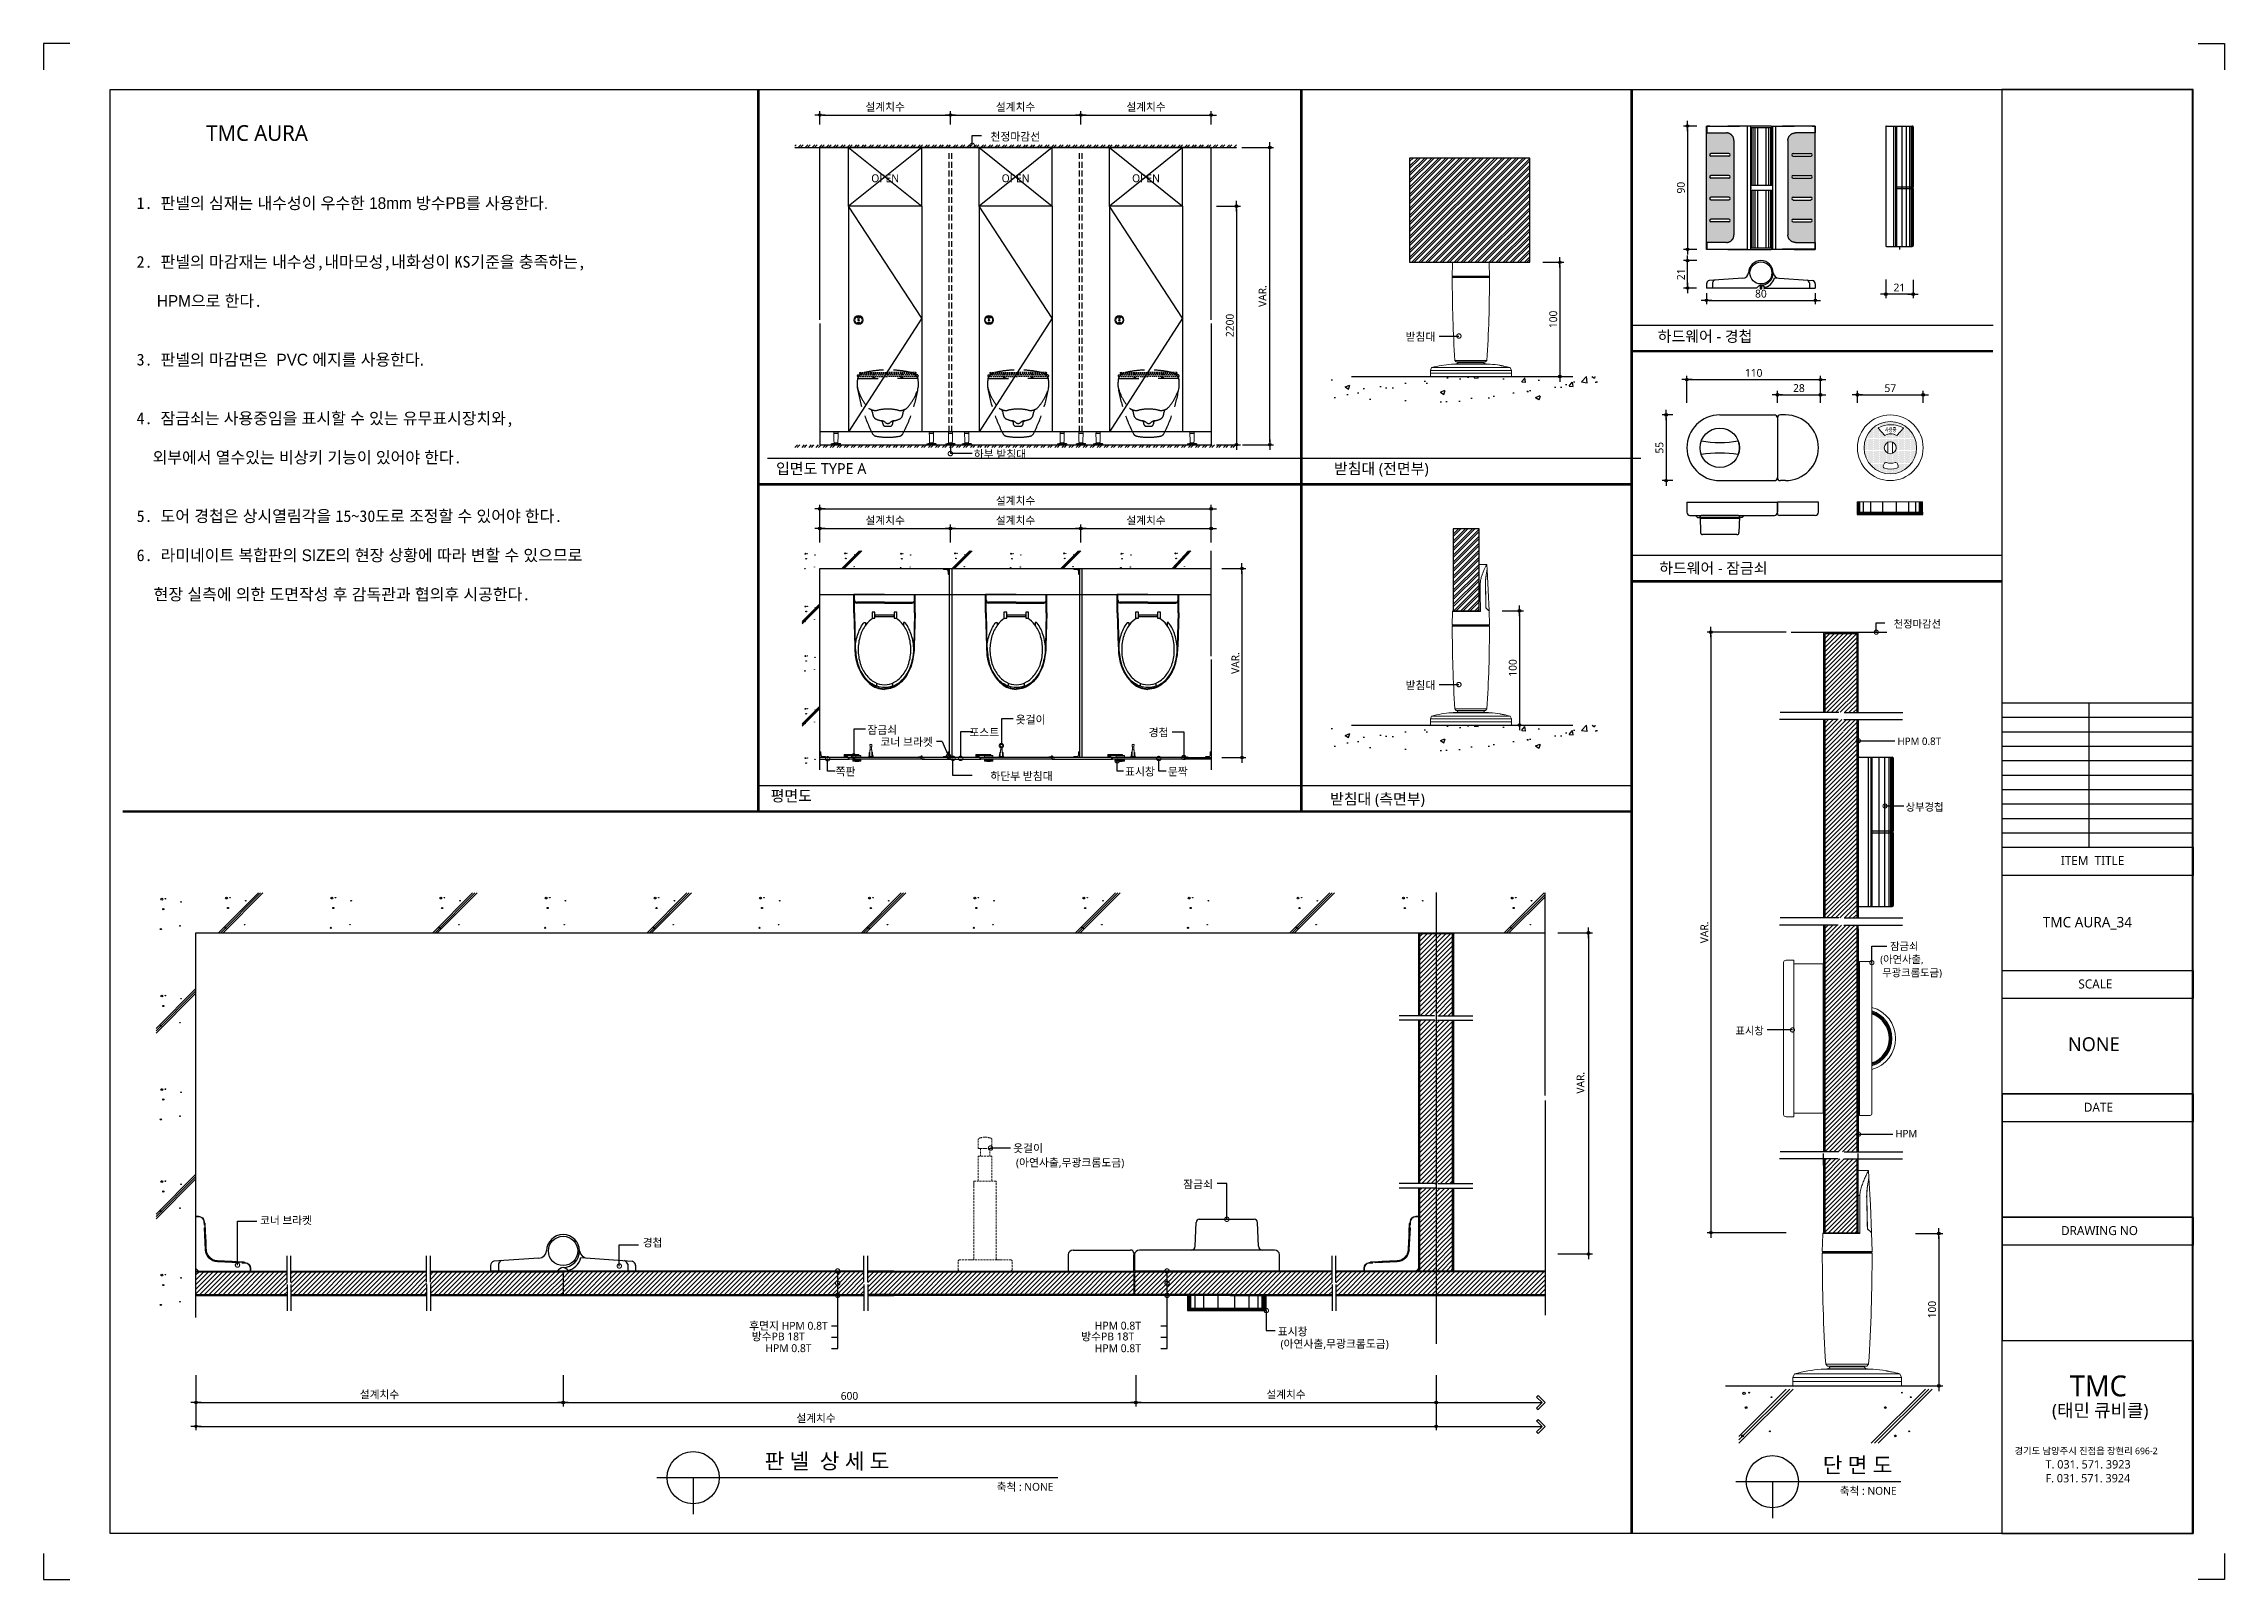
# Model space of a CAD drawing. Extents: x -256 to 8104, y -176 to 5714.
import ezdxf
from ezdxf.enums import TextEntityAlignment as Align

# ---------------------------------------------------------------- set-up
doc = ezdxf.new("R2010")
doc.units = 0
doc.header["$LTSCALE"] = 30
doc.linetypes.add('CEN', pattern=[62, 60, -1, 0, -1])
doc.linetypes.add('HIDDEN', pattern=[0.375, 0.25, -0.125])
doc.layers.get('0').update_dxf_attribs({"linetype": 'CONTINUOUS'})
doc.layers.get('DEFPOINTS').update_dxf_attribs({"linetype": 'CONTINUOUS'})
for name, color, linetype in [('02---제품선', 4, 'CONTINUOUS'), ('0_toilet', 6, 'CONTINUOUS'), ('C', 2, 'CONTINUOUS'), ('curior-0Line', 252, 'CONTINUOUS'), ('DIM', 7, 'CONTINUOUS'), ('FIN', 5, 'CONTINUOUS'), ('HAT', 8, 'CONTINUOUS'), ('HID', 9, 'HIDDEN'), ('jac text', 7, 'CONTINUOUS'), ('TIT', 3, 'CONTINUOUS'), ('경첩', 4, 'CONTINUOUS'), ('문자', 3, 'CONTINUOUS'), ('부자재', 4, 'CONTINUOUS'), ('옷걸이', 4, 'CONTINUOUS'), ('잠금쇠(회전형)', 4, 'CONTINUOUS'), ('중심선', 1, 'CEN'), ('치수', 1, 'CONTINUOUS'), ('판넬', 2, 'CONTINUOUS'), ('해치', 8, 'CONTINUOUS')]:
    doc.layers.add(name, color=color, linetype=linetype)
doc.styles.add('HDW', font='gulim.ttc')
doc.styles.add('돋움', font='malgun.ttf')
doc.dimstyles.new('10', dxfattribs={"dimscale": 10, "dimtxt": 3, "dimasz": 1, "dimexe": 1.5, "dimexo": 2, "dimgap": 1, "dimtad": 1, "dimdec": 0, "dimlunit": 6, "dimtxsty": '돋움', "dimblk": 'DIMDOT', "dimcen": -1, "dimdle": 1.5, "dimclrt": 3, "dimazin": 3, "dimtfac": 1, "dimtdec": 0, "dimtix": 1, "dimtmove": 2, "dimatfit": 3, "dimldrblk": 'DIMDOT', "dimarcsym": 0})
pattern_1 = [(45, (130803.934, -6860.011), (-8.55643, 8.55643), [])]
pattern_2 = [(45, (129996.395, -6971.59), (-8.980256, 8.980256), [])]

# ---------------------------------------------------------------- blocks, each defined once
blk = doc.blocks.new('DIMDOT')
at = {"linetype": 'Continuous'}
blk.add_line((-2, 0), (2, 0), dxfattribs=at)
for radius in [0.5, 0.25]:
    blk.add_circle((0, 0), radius, dxfattribs=at)
blk = doc.blocks.new('*D908')
at = {"layer": 'DEFPOINTS', "color": 0}
for p in [(141541.7, -1384.1), (141041.7, -1440.4), (141541.7, -1440.4)]:
    blk.add_point(p, dxfattribs=at)
at = {"layer": 'DIM', "color": 0, "lineweight": -2, "ltscale": 10}
for p, q in [((141041.7, -1420.4), (141041.7, -1369.1)), ((141051.7, -1384.1), (141531.7, -1384.1)), ((141541.7, -1420.4), (141541.7, -1369.1))]:
    blk.add_line(p, q, dxfattribs=at)
at = {"layer": 'DIM', "color": 0, "lineweight": -2, "xscale": 10, "yscale": 10, "zscale": 10, "rotation": 180}
blk.add_blockref('DIMDOT', (141041.7, -1384.1), dxfattribs=at)
at = {"layer": 'DIM', "color": 0, "lineweight": -2, "xscale": 10, "yscale": 10, "zscale": 10}
blk.add_blockref('DIMDOT', (141541.7, -1384.1), dxfattribs=at)
at = {"layer": 'DIM', "color": 3, "insert": (141291.7, -1354.4), "char_height": 30, "attachment_point": 5, "style": '돋움'}
blk.add_mtext('설계치수', dxfattribs=at)
blk = doc.blocks.new('*D909')
at = {"layer": 'DEFPOINTS', "color": 0}
for p in [(142041.7, -1384.1), (141541.7, -1440.4), (142041.7, -1440.4)]:
    blk.add_point(p, dxfattribs=at)
at = {"layer": 'DIM', "color": 0, "lineweight": -2, "ltscale": 10}
for p, q in [((141541.7, -1420.4), (141541.7, -1369.1)), ((141551.7, -1384.1), (142031.7, -1384.1)), ((142041.7, -1420.4), (142041.7, -1369.1))]:
    blk.add_line(p, q, dxfattribs=at)
at = {"layer": 'DIM', "color": 0, "lineweight": -2, "xscale": 10, "yscale": 10, "zscale": 10, "rotation": 180}
blk.add_blockref('DIMDOT', (141541.7, -1384.1), dxfattribs=at)
at = {"layer": 'DIM', "color": 0, "lineweight": -2, "xscale": 10, "yscale": 10, "zscale": 10}
blk.add_blockref('DIMDOT', (142041.7, -1384.1), dxfattribs=at)
at = {"layer": 'DIM', "color": 3, "insert": (141791.7, -1354.4), "char_height": 30, "attachment_point": 5, "style": '돋움'}
blk.add_mtext('설계치수', dxfattribs=at)
blk = doc.blocks.new('*D910')
at = {"layer": 'DEFPOINTS', "color": 0}
for p in [(142541.7, -1384.1), (142041.7, -1440.4), (142541.7, -1440.4)]:
    blk.add_point(p, dxfattribs=at)
at = {"layer": 'DIM', "color": 0, "lineweight": -2, "ltscale": 10}
for p, q in [((142041.7, -1420.4), (142041.7, -1369.1)), ((142051.7, -1384.1), (142531.7, -1384.1)), ((142541.7, -1420.4), (142541.7, -1369.1))]:
    blk.add_line(p, q, dxfattribs=at)
at = {"layer": 'DIM', "color": 0, "lineweight": -2, "xscale": 10, "yscale": 10, "zscale": 10, "rotation": 180}
blk.add_blockref('DIMDOT', (142041.7, -1384.1), dxfattribs=at)
at = {"layer": 'DIM', "color": 0, "lineweight": -2, "xscale": 10, "yscale": 10, "zscale": 10}
blk.add_blockref('DIMDOT', (142541.7, -1384.1), dxfattribs=at)
at = {"layer": 'DIM', "color": 3, "insert": (142291.7, -1354.4), "char_height": 30, "attachment_point": 5, "style": '돋움'}
blk.add_mtext('설계치수', dxfattribs=at)
blk = doc.blocks.new('*D911')
at = {"layer": 'DEFPOINTS', "color": 0}
for p in [(142541.7, -1733.3), (142541.7, -2648.3), (142638.6, -2648.3)]:
    blk.add_point(p, dxfattribs=at)
at = {"layer": 'DIM', "color": 0, "lineweight": -2, "ltscale": 10}
for p, q in [((142561.7, -1733.3), (142653.6, -1733.3)), ((142638.6, -1743.3), (142638.6, -2638.3)), ((142561.7, -2648.3), (142653.6, -2648.3))]:
    blk.add_line(p, q, dxfattribs=at)
at = {"layer": 'DIM', "color": 0, "lineweight": -2, "xscale": 10, "yscale": 10, "zscale": 10}
for p, rotation in [((142638.6, -1733.3), 90), ((142638.6, -2648.3), 270)]:
    blk.add_blockref('DIMDOT', p, dxfattribs=dict(at, rotation=rotation))
at = {"layer": 'DIM', "color": 3, "insert": (142613.1, -2190.8), "char_height": 30, "attachment_point": 5, "rotation": 90, "style": '돋움'}
blk.add_mtext('2200', dxfattribs=at)
blk = doc.blocks.new('*D912')
at = {"layer": 'DEFPOINTS', "color": 0}
for p in [(142562.7, -3123.2), (142562.7, -3848.2), (142659.6, -3848.2)]:
    blk.add_point(p, dxfattribs=at)
at = {"layer": 'DIM', "color": 0, "lineweight": -2, "ltscale": 10}
for p, q in [((142582.7, -3123.2), (142674.6, -3123.2)), ((142659.6, -3133.2), (142659.6, -3838.2)), ((142582.7, -3848.2), (142674.6, -3848.2))]:
    blk.add_line(p, q, dxfattribs=at)
at = {"layer": 'DIM', "color": 0, "lineweight": -2, "xscale": 10, "yscale": 10, "zscale": 10}
for p, rotation in [((142659.6, -3123.2), 90), ((142659.6, -3848.2), 270)]:
    blk.add_blockref('DIMDOT', p, dxfattribs=dict(at, rotation=rotation))
at = {"layer": 'DIM', "color": 3, "insert": (142634.4, -3485.7), "char_height": 30, "attachment_point": 5, "rotation": 90, "style": '돋움'}
blk.add_mtext('VAR.', dxfattribs=at)
blk = doc.blocks.new('_DOTSMALL')
at = {"color": 0, "linetype": 'ByBlock', "const_width": 0.5}
blk.add_lwpolyline([(-0.0625, 0, 1), (0.0625, 0, 1)], format="xyb", close=True, dxfattribs=at)
blk = doc.blocks.new('A$C63EC304E')
at = {"layer": '치수', "color": 1, "xscale": 2.5, "yscale": 2.5, "zscale": 2.5, "rotation": 234.3098741996962}
blk.add_blockref('_DOTSMALL', (0.31, 0.31), dxfattribs=at)
blk = doc.blocks.new('A$C2BC9653E')
at = {"layer": '치수', "xscale": 0.3333333333333333, "yscale": 0.3333333333333333, "zscale": 0.3333333333333333}
blk.add_blockref('A$C63EC304E', (0, 0), dxfattribs=at)
blk = doc.blocks.new('A$C7FC71301')
at = {"layer": '치수', "rotation": 180}
blk.add_blockref('A$C2BC9653E', (0.21, 0.21), dxfattribs=at)
blk = doc.blocks.new('A$C4A20372B')
at = {"layer": '치수'}
blk.add_blockref('A$C7FC71301', (0, 0), dxfattribs=at)
blk = doc.blocks.new('A$C566469F5')
at = {"layer": '치수'}
blk.add_blockref('A$C4A20372B', (0, 0), dxfattribs=at)
blk = doc.blocks.new('A$C7E317CD4')
at = {"layer": '해치', "xscale": 2, "yscale": 2, "zscale": 2}
blk.add_blockref('A$C566469F5', (0, 0), dxfattribs=at)
blk = doc.blocks.new('A$C601D7F27')
at = {"layer": '치수'}
blk.add_blockref('A$C7E317CD4', (0, 0), dxfattribs=at)
blk = doc.blocks.new('A$C38802C08')
at = {"layer": '치수'}
blk.add_blockref('A$C601D7F27', (0, 0), dxfattribs=at)
blk = doc.blocks.new('*D913')
at = {"layer": 'DEFPOINTS', "color": 0}
for p in [(142541.7, -2969.6), (142041.7, -3042.7), (142541.7, -3042.7)]:
    blk.add_point(p, dxfattribs=at)
at = {"layer": 'DIM', "color": 0, "lineweight": -2, "ltscale": 10}
for p, q in [((142041.7, -3022.7), (142041.7, -2954.6)), ((142051.7, -2969.6), (142531.7, -2969.6)), ((142541.7, -3022.7), (142541.7, -2954.6))]:
    blk.add_line(p, q, dxfattribs=at)
at = {"layer": 'DIM', "color": 0, "lineweight": -2, "xscale": 10, "yscale": 10, "zscale": 10, "rotation": 180}
blk.add_blockref('DIMDOT', (142041.7, -2969.6), dxfattribs=at)
at = {"layer": 'DIM', "color": 0, "lineweight": -2, "xscale": 10, "yscale": 10, "zscale": 10}
blk.add_blockref('DIMDOT', (142541.7, -2969.6), dxfattribs=at)
at = {"layer": 'DIM', "color": 3, "insert": (142291.7, -2940), "char_height": 30, "attachment_point": 5, "style": '돋움'}
blk.add_mtext('설계치수', dxfattribs=at)
blk = doc.blocks.new('*D914')
at = {"layer": 'DEFPOINTS', "color": 0}
for p in [(142541.7, -2894.3), (141041.7, -3042.7), (142541.7, -3042.7)]:
    blk.add_point(p, dxfattribs=at)
at = {"layer": 'DIM', "color": 0, "lineweight": -2, "ltscale": 10}
for p, q in [((141041.7, -3022.7), (141041.7, -2879.3)), ((141051.7, -2894.3), (142531.7, -2894.3)), ((142541.7, -3022.7), (142541.7, -2879.3))]:
    blk.add_line(p, q, dxfattribs=at)
at = {"layer": 'DIM', "color": 0, "lineweight": -2, "xscale": 10, "yscale": 10, "zscale": 10, "rotation": 180}
blk.add_blockref('DIMDOT', (141041.7, -2894.3), dxfattribs=at)
at = {"layer": 'DIM', "color": 0, "lineweight": -2, "xscale": 10, "yscale": 10, "zscale": 10}
blk.add_blockref('DIMDOT', (142541.7, -2894.3), dxfattribs=at)
at = {"layer": 'DIM', "color": 3, "insert": (141791.7, -2864.6), "char_height": 30, "attachment_point": 5, "style": '돋움'}
blk.add_mtext('설계치수', dxfattribs=at)
blk = doc.blocks.new('*D915')
at = {"layer": 'DEFPOINTS', "color": 0}
for p in [(142041.7, -2969.6), (141541.7, -3042.7), (142041.7, -3042.7)]:
    blk.add_point(p, dxfattribs=at)
at = {"layer": 'DIM', "color": 0, "lineweight": -2, "ltscale": 10}
for p, q in [((141541.7, -3022.7), (141541.7, -2954.6)), ((141551.7, -2969.6), (142031.7, -2969.6)), ((142041.7, -3022.7), (142041.7, -2954.6))]:
    blk.add_line(p, q, dxfattribs=at)
at = {"layer": 'DIM', "color": 0, "lineweight": -2, "xscale": 10, "yscale": 10, "zscale": 10, "rotation": 180}
blk.add_blockref('DIMDOT', (141541.7, -2969.6), dxfattribs=at)
at = {"layer": 'DIM', "color": 0, "lineweight": -2, "xscale": 10, "yscale": 10, "zscale": 10}
blk.add_blockref('DIMDOT', (142041.7, -2969.6), dxfattribs=at)
at = {"layer": 'DIM', "color": 3, "insert": (141791.7, -2940), "char_height": 30, "attachment_point": 5, "style": '돋움'}
blk.add_mtext('설계치수', dxfattribs=at)
blk = doc.blocks.new('*D916')
at = {"layer": 'DEFPOINTS', "color": 0}
for p in [(141541.7, -2969.6), (141041.7, -3042.7), (141541.7, -3042.7)]:
    blk.add_point(p, dxfattribs=at)
at = {"layer": 'DIM', "color": 0, "lineweight": -2, "ltscale": 10}
for p, q in [((141041.7, -3022.7), (141041.7, -2954.6)), ((141051.7, -2969.6), (141531.7, -2969.6)), ((141541.7, -3022.7), (141541.7, -2954.6))]:
    blk.add_line(p, q, dxfattribs=at)
at = {"layer": 'DIM', "color": 0, "lineweight": -2, "xscale": 10, "yscale": 10, "zscale": 10, "rotation": 180}
blk.add_blockref('DIMDOT', (141041.7, -2969.6), dxfattribs=at)
at = {"layer": 'DIM', "color": 0, "lineweight": -2, "xscale": 10, "yscale": 10, "zscale": 10}
blk.add_blockref('DIMDOT', (141541.7, -2969.6), dxfattribs=at)
at = {"layer": 'DIM', "color": 3, "insert": (141291.7, -2940), "char_height": 30, "attachment_point": 5, "style": '돋움'}
blk.add_mtext('설계치수', dxfattribs=at)
blk = doc.blocks.new('*D917')
at = {"layer": 'DEFPOINTS', "color": 0}
for p in [(144877.2, -2398.7), (144365.2, -2507.3), (144877.2, -2507.3)]:
    blk.add_point(p, dxfattribs=at)
at = {"layer": 'DIM', "color": 0, "lineweight": -2, "ltscale": 10}
for p, q in [((144365.2, -2487.3), (144365.2, -2383.7)), ((144375.2, -2398.7), (144867.2, -2398.7)), ((144877.2, -2487.3), (144877.2, -2383.7))]:
    blk.add_line(p, q, dxfattribs=at)
at = {"layer": 'DIM', "color": 0, "lineweight": -2, "xscale": 10, "yscale": 10, "zscale": 10, "rotation": 180}
blk.add_blockref('DIMDOT', (144365.2, -2398.7), dxfattribs=at)
at = {"layer": 'DIM', "color": 0, "lineweight": -2, "xscale": 10, "yscale": 10, "zscale": 10}
blk.add_blockref('DIMDOT', (144877.2, -2398.7), dxfattribs=at)
at = {"layer": 'DIM', "color": 3, "insert": (144621.2, -2373.1), "char_height": 30, "attachment_point": 5, "style": '돋움'}
blk.add_mtext('110', dxfattribs=at)
blk = doc.blocks.new('*D918')
at = {"layer": 'DEFPOINTS', "color": 0}
for p in [(144712.2, -2507.3), (144877.2, -2456.7), (144877.2, -2507.3)]:
    blk.add_point(p, dxfattribs=at)
at = {"layer": 'DIM', "color": 0, "lineweight": -2, "ltscale": 10}
for p, q in [((144712.2, -2487.3), (144712.2, -2441.7)), ((144722.2, -2456.7), (144867.2, -2456.7)), ((144877.2, -2487.3), (144877.2, -2441.7))]:
    blk.add_line(p, q, dxfattribs=at)
at = {"layer": 'DIM', "color": 0, "lineweight": -2, "xscale": 10, "yscale": 10, "zscale": 10, "rotation": 180}
blk.add_blockref('DIMDOT', (144712.2, -2456.7), dxfattribs=at)
at = {"layer": 'DIM', "color": 0, "lineweight": -2, "xscale": 10, "yscale": 10, "zscale": 10}
blk.add_blockref('DIMDOT', (144877.2, -2456.7), dxfattribs=at)
at = {"layer": 'DIM', "color": 3, "insert": (144794.7, -2431.2), "char_height": 30, "attachment_point": 5, "style": '돋움'}
blk.add_mtext('28', dxfattribs=at)
blk = doc.blocks.new('*D919')
at = {"layer": 'DEFPOINTS', "color": 0}
for p in [(145018.9, -2507.3), (145270.9, -2456.7), (145270.9, -2507.3)]:
    blk.add_point(p, dxfattribs=at)
at = {"layer": 'DIM', "color": 0, "lineweight": -2, "ltscale": 10}
for p, q in [((145018.9, -2487.3), (145018.9, -2441.7)), ((145028.9, -2456.7), (145260.9, -2456.7)), ((145270.9, -2487.3), (145270.9, -2441.7))]:
    blk.add_line(p, q, dxfattribs=at)
at = {"layer": 'DIM', "color": 0, "lineweight": -2, "xscale": 10, "yscale": 10, "zscale": 10, "rotation": 180}
blk.add_blockref('DIMDOT', (145018.9, -2456.7), dxfattribs=at)
at = {"layer": 'DIM', "color": 0, "lineweight": -2, "xscale": 10, "yscale": 10, "zscale": 10}
blk.add_blockref('DIMDOT', (145270.9, -2456.7), dxfattribs=at)
at = {"layer": 'DIM', "color": 3, "insert": (145144.9, -2431.4), "char_height": 30, "attachment_point": 5, "style": '돋움'}
blk.add_mtext('57', dxfattribs=at)
blk = doc.blocks.new('*D920')
at = {"layer": 'DEFPOINTS', "color": 0}
for p in [(144422.8, -1426), (144367.8, -1899.1), (144422.8, -1899.1)]:
    blk.add_point(p, dxfattribs=at)
at = {"layer": 'DIM', "color": 0, "lineweight": -2, "ltscale": 10}
for p, q in [((144402.8, -1426), (144352.8, -1426)), ((144367.8, -1436), (144367.8, -1889.1)), ((144402.8, -1899.1), (144352.8, -1899.1))]:
    blk.add_line(p, q, dxfattribs=at)
at = {"layer": 'DIM', "color": 0, "lineweight": -2, "xscale": 10, "yscale": 10, "zscale": 10}
for p, rotation in [((144367.8, -1426), 90), ((144367.8, -1899.1), 270)]:
    blk.add_blockref('DIMDOT', p, dxfattribs=dict(at, rotation=rotation))
at = {"layer": 'DIM', "color": 3, "insert": (144342.3, -1662.5), "char_height": 30, "attachment_point": 5, "rotation": 90, "style": '돋움'}
blk.add_mtext('90', dxfattribs=at)
blk = doc.blocks.new('*D921')
at = {"layer": 'DEFPOINTS', "color": 0}
for p in [(144440.4, -2047.3), (144857.5, -2047.3), (144857.5, -2094.7)]:
    blk.add_point(p, dxfattribs=at)
at = {"layer": 'DIM', "color": 0, "lineweight": -2, "ltscale": 10}
for p, q in [((144440.4, -2067.3), (144440.4, -2109.7)), ((144857.5, -2067.3), (144857.5, -2109.7)), ((144450.4, -2094.7), (144847.5, -2094.7))]:
    blk.add_line(p, q, dxfattribs=at)
at = {"layer": 'DIM', "color": 0, "lineweight": -2, "xscale": 10, "yscale": 10, "zscale": 10, "rotation": 180}
blk.add_blockref('DIMDOT', (144440.4, -2094.7), dxfattribs=at)
at = {"layer": 'DIM', "color": 0, "lineweight": -2, "xscale": 10, "yscale": 10, "zscale": 10}
blk.add_blockref('DIMDOT', (144857.5, -2094.7), dxfattribs=at)
at = {"layer": 'DIM', "color": 3, "insert": (144648.9, -2069.2), "char_height": 30, "attachment_point": 5, "style": '돋움'}
blk.add_mtext('80', dxfattribs=at)
blk = doc.blocks.new('*D922')
at = {"layer": 'DEFPOINTS', "color": 0}
for p in [(144367.8, -1942.3), (144422.8, -1942.3), (144422.1, -2047.3)]:
    blk.add_point(p, dxfattribs=at)
at = {"layer": 'DIM', "color": 0, "lineweight": -2, "ltscale": 10}
for p, q in [((144402.8, -1942.3), (144352.8, -1942.3)), ((144367.8, -2037.3), (144367.8, -1952.3)), ((144402.1, -2047.3), (144352.8, -2047.3))]:
    blk.add_line(p, q, dxfattribs=at)
at = {"layer": 'DIM', "color": 0, "lineweight": -2, "xscale": 10, "yscale": 10, "zscale": 10}
for p, rotation in [((144367.8, -1942.3), 90), ((144367.8, -2047.3), 270)]:
    blk.add_blockref('DIMDOT', p, dxfattribs=dict(at, rotation=rotation))
at = {"layer": 'DIM', "color": 3, "insert": (144342.5, -1994.8), "char_height": 30, "attachment_point": 5, "rotation": 90, "style": '돋움'}
blk.add_mtext('21', dxfattribs=at)
blk = doc.blocks.new('*D923')
at = {"layer": 'DEFPOINTS', "color": 0}
for p in [(145127.3, -1995.1), (145232.3, -1995.9), (145127.3, -2070.8)]:
    blk.add_point(p, dxfattribs=at)
at = {"layer": 'DIM', "color": 0, "lineweight": -2, "ltscale": 10}
for p, q in [((145127.3, -2015.1), (145127.3, -2085.8)), ((145222.3, -2070.8), (145137.3, -2070.8)), ((145232.3, -2015.9), (145232.3, -2085.8))]:
    blk.add_line(p, q, dxfattribs=at)
at = {"layer": 'DIM', "color": 0, "lineweight": -2, "xscale": 10, "yscale": 10, "zscale": 10, "rotation": 180}
blk.add_blockref('DIMDOT', (145127.3, -2070.8), dxfattribs=at)
at = {"layer": 'DIM', "color": 0, "lineweight": -2, "xscale": 10, "yscale": 10, "zscale": 10}
blk.add_blockref('DIMDOT', (145232.3, -2070.8), dxfattribs=at)
at = {"layer": 'DIM', "color": 3, "insert": (145179.8, -2045.5), "char_height": 30, "attachment_point": 5, "style": '돋움'}
blk.add_mtext('21', dxfattribs=at)
blk = doc.blocks.new('A$C10E41893')
at = {"layer": '부자재'}
for p, q in [((6, 0), (6, 196)), ((123, 196), (6, 196)), ((123, 192), (6, 192)), ((55, 0), (55, 177)), ((61, 0), (61, 177)), ((6, 0), (6, -196)), ((55, 0), (55, -177)), ((61, 0), (61, -177)), ((123, -192), (6, -192)), ((123, -196), (6, -196))]:
    blk.add_line(p, q, dxfattribs=at)
for points in [[(123, 196, -0.012538), (123, 196), (335, 190, -0.055395), (445, 175, -0.154276), (577, 93, -0.179504), (612, 0, -0.179504)], [(123, 192, -0.012538), (123, 192), (335, 187, -0.055395), (444, 172, -0.154276), (574, 91, -0.179504), (608, 0, -0.179504)], [(157, -72, 0.089162), (200, -119, 0.085733), (270, -155, 0.075373), (359, -168, 0.075373), (447, -155, 0.085733), (517, -119, 0.106084), (567, -62, 0.126931), (583, 0, 0.126931), (567, 62, 0.106084), (517, 119, 0.085733), (447, 155, 0.075373), (359, 168, 0.075373), (270, 155, 0.085733), (200, 119, 0.089162), (157, 72)], [(572, 51), (589, 51), (589, 60, 0.021185), (583, 71, 0.106084), (528, 134, 0.085733), (453, 172, 0.075373), (359, 187, 0.075373), (265, 172, 0.085733), (189, 134, 0.007337), (184, 130), (184, 122), (205, 122)], [(123, -196, 0.012538), (123, -196), (335, -190, 0.055395), (445, -175, 0.154276), (577, -93, 0.179504), (612, 0, 0.179504)], [(123, -192, 0.012538), (123, -192), (335, -187, 0.055395), (444, -172, 0.154276), (574, -91, 0.179504), (608, 0, 0.179504)], [(589, -51, 0.090214), (598, 0, 0.090214), (589, 51, 0.106084)], [(572, -51), (589, -51), (589, -60, -0.021185), (583, -71, -0.106084), (528, -134, -0.085733), (453, -172, -0.075373), (359, -187, -0.075373), (265, -172, -0.085733), (189, -134, -0.007337), (184, -130), (184, -122), (205, -122)]]:
    blk.add_lwpolyline(points, format="xyb", dxfattribs=at)
blk.add_lwpolyline([(138, -61), (119, -61), (119, -79), (157, -79), (157, -61), (138, -61), (147, -61), (147, 61), (138, 61), (157, 61), (157, 79), (119, 79), (119, 61), (138, 61), (138, -61), (119, -61)], dxfattribs=at)
for centre, start, end in [((40, 177), 0, 90), ((46, 177), 0, 90), ((40, -177), 270, 0), ((46, -177), 270, 0)]:
    blk.add_arc(centre, 15, start, end, dxfattribs=at)
blk = doc.blocks.new('A$C460A2A32')
at = {"color": 0}
for p, q in [((3, 20), (0, 16)), ((3, 20), (9, 20)), ((4, 10), (162, 10)), ((9, 20), (162, 20)), ((13, 32), (11, 30)), ((13, 32), (162, 32)), ((13, 27), (162, 27)), ((312, 32), (162, 32)), ((312, 27), (162, 27)), ((316, 20), (162, 20)), ((321, 10), (162, 10)), ((312, 32), (313, 30)), ((322, 20), (316, 20)), ((322, 20), (324, 16))]:
    blk.add_line(p, q, dxfattribs=at)
for centre, radius, start, end in [((4, 14), 4, 150.0107, 270), ((13, 29), 2, 135, 270), ((109, 28), 26, 182.6717, 198.4118), ((109, 10), 26, 180, 202.6199), ((107, 28), 23, 183.0205, 200.9186), ((107, 10), 23, 180, 205.7715), ((69, 10), 23, 334.2285, 0), ((69, 28), 23, 339.0814, 356.9795), ((67, 10), 26, 337.3801, 0), ((67, 28), 26, 341.5882, 357.3283), ((257, 10), 26, 180, 202.6199), ((257, 28), 26, 182.6717, 198.4118), ((256, 28), 23, 183.0205, 200.9186), ((256, 10), 23, 180, 205.7715), ((217, 10), 23, 334.2285, 0), ((217, 28), 23, 339.0814, 356.9795), ((216, 28), 26, 341.5882, 357.3283), ((216, 10), 26, 337.3801, 0), ((312, 29), 2, 270, 45), ((321, 14), 4, 270, 29.9893)]:
    blk.add_arc(centre, radius, start, end, dxfattribs=at)
blk = doc.blocks.new('*D924')
at = {"layer": 'DEFPOINTS', "color": 0}
for p in [(144330.9, -2533.9), (144285.2, -2785.9), (144330.9, -2785.9)]:
    blk.add_point(p, dxfattribs=at)
at = {"layer": 'DIM', "color": 0, "lineweight": -2, "ltscale": 10}
for p, q in [((144310.9, -2533.9), (144270.2, -2533.9)), ((144285.2, -2543.9), (144285.2, -2775.9)), ((144310.9, -2785.9), (144270.2, -2785.9))]:
    blk.add_line(p, q, dxfattribs=at)
at = {"layer": 'DIM', "color": 0, "lineweight": -2, "xscale": 10, "yscale": 10, "zscale": 10}
for p, rotation in [((144285.2, -2533.9), 90), ((144285.2, -2785.9), 270)]:
    blk.add_blockref('DIMDOT', p, dxfattribs=dict(at, rotation=rotation))
at = {"layer": 'DIM', "color": 3, "insert": (144259.9, -2659.9), "char_height": 30, "attachment_point": 5, "rotation": 90, "style": '돋움'}
blk.add_mtext('55', dxfattribs=at)
blk = doc.blocks.new('*D925')
at = {"layer": 'DEFPOINTS', "color": 0}
for p in [(144766.2, -3366.9), (144457.4, -5670.2), (144766.2, -5670.2)]:
    blk.add_point(p, dxfattribs=at)
at = {"layer": 'DIM', "color": 0, "lineweight": -2, "ltscale": 10}
for p, q in [((144746.2, -3366.9), (144442.4, -3366.9)), ((144457.4, -3376.9), (144457.4, -5660.2)), ((144746.2, -5670.2), (144442.4, -5670.2))]:
    blk.add_line(p, q, dxfattribs=at)
at = {"layer": 'DIM', "color": 0, "lineweight": -2, "xscale": 10, "yscale": 10, "zscale": 10}
for p, rotation in [((144457.4, -3366.9), 90), ((144457.4, -5670.2), 270)]:
    blk.add_blockref('DIMDOT', p, dxfattribs=dict(at, rotation=rotation))
at = {"layer": 'DIM', "color": 3, "insert": (144432.2, -4518.6), "char_height": 30, "attachment_point": 5, "rotation": 90, "style": '돋움'}
blk.add_mtext('VAR.', dxfattribs=at)
blk = doc.blocks.new('A$C13EB2441')
for p, q in [((0.84, 7.37), (0.84, 14.11)), ((0.84, 6.74), (0.84, 0))]:
    blk.add_line(p, q)
blk = doc.blocks.new('*D926')
at = {"layer": 'DEFPOINTS', "color": 0}
for p in [(145221.9, -5673.2), (145231, -6257.5), (145330.8, -6257.5)]:
    blk.add_point(p, dxfattribs=at)
at = {"layer": 'DIM', "color": 0, "lineweight": -2, "ltscale": 10}
for p, q in [((145241.9, -5673.2), (145345.8, -5673.2)), ((145330.8, -5683.2), (145330.8, -6247.5)), ((145251, -6257.5), (145345.8, -6257.5))]:
    blk.add_line(p, q, dxfattribs=at)
at = {"layer": 'DIM', "color": 0, "lineweight": -2, "xscale": 10, "yscale": 10, "zscale": 10}
for p, rotation in [((145330.8, -5673.2), 90), ((145330.8, -6257.5), 270)]:
    blk.add_blockref('DIMDOT', p, dxfattribs=dict(at, rotation=rotation))
at = {"layer": 'DIM', "color": 3, "insert": (145305.2, -5965.3), "char_height": 30, "attachment_point": 5, "rotation": 90, "style": '돋움'}
blk.add_mtext('100', dxfattribs=at)
blk = doc.blocks.new('*D927')
at = {"layer": 'DEFPOINTS', "color": 0}
for p in [(143637.3, -3285.3), (143580.5, -3723.5), (143723.4, -3723.5)]:
    blk.add_point(p, dxfattribs=at)
at = {"layer": 'DIM', "color": 0, "lineweight": -2, "ltscale": 10}
for p, q in [((143657.3, -3285.3), (143738.4, -3285.3)), ((143723.4, -3295.3), (143723.4, -3713.5)), ((143600.5, -3723.5), (143738.4, -3723.5))]:
    blk.add_line(p, q, dxfattribs=at)
at = {"layer": 'DIM', "color": 0, "lineweight": -2, "xscale": 10, "yscale": 10, "zscale": 10}
for p, rotation in [((143723.4, -3285.3), 90), ((143723.4, -3723.5), 270)]:
    blk.add_blockref('DIMDOT', p, dxfattribs=dict(at, rotation=rotation))
at = {"layer": 'DIM', "color": 3, "insert": (143697.8, -3504.4), "char_height": 30, "attachment_point": 5, "rotation": 90, "style": '돋움'}
blk.add_mtext('100', dxfattribs=at)
blk = doc.blocks.new('*D928')
at = {"layer": 'DEFPOINTS', "color": 0}
for p in [(142638.6, -1508.5), (142766, -1508.5), (142641.1, -2648.3)]:
    blk.add_point(p, dxfattribs=at)
at = {"layer": 'DIM', "color": 0, "lineweight": -2, "ltscale": 10}
for p, q in [((142658.6, -1508.5), (142781, -1508.5)), ((142766, -2638.3), (142766, -1518.5)), ((142661.1, -2648.3), (142781, -2648.3))]:
    blk.add_line(p, q, dxfattribs=at)
at = {"layer": 'DIM', "color": 0, "lineweight": -2, "xscale": 10, "yscale": 10, "zscale": 10}
for p, rotation in [((142766, -1508.5), 90), ((142766, -2648.3), 270)]:
    blk.add_blockref('DIMDOT', p, dxfattribs=dict(at, rotation=rotation))
at = {"layer": 'DIM', "color": 3, "insert": (142738.7, -2078.4), "char_height": 30, "attachment_point": 5, "rotation": 90, "style": '돋움'}
blk.add_mtext('VAR.', dxfattribs=at)
blk = doc.blocks.new('*D929')
at = {"layer": 'DEFPOINTS', "color": 0}
for p in [(143792.4, -1948.6), (143735.6, -2386.7), (143878.5, -2386.7)]:
    blk.add_point(p, dxfattribs=at)
at = {"layer": 'DIM', "color": 0, "lineweight": -2, "ltscale": 10}
for p, q in [((143812.4, -1948.6), (143893.5, -1948.6)), ((143878.5, -1958.6), (143878.5, -2376.7)), ((143755.6, -2386.7), (143893.5, -2386.7))]:
    blk.add_line(p, q, dxfattribs=at)
at = {"layer": 'DIM', "color": 0, "lineweight": -2, "xscale": 10, "yscale": 10, "zscale": 10}
for p, rotation in [((143878.5, -1948.6), 90), ((143878.5, -2386.7), 270)]:
    blk.add_blockref('DIMDOT', p, dxfattribs=dict(at, rotation=rotation))
at = {"layer": 'DIM', "color": 3, "insert": (143852.9, -2167.7), "char_height": 30, "attachment_point": 5, "rotation": 90, "style": '돋움'}
blk.add_mtext('100', dxfattribs=at)
blk = doc.blocks.new('*D930')
at = {"layer": 'DEFPOINTS', "color": 0}
for p in [(138649.8, -6196.1), (140056.9, -6196.1), (140056.9, -6321.8)]:
    blk.add_point(p, dxfattribs=at)
at = {"layer": 'DIM', "color": 0, "lineweight": -2, "ltscale": 10}
for p, q in [((138649.8, -6216.1), (138649.8, -6336.8)), ((140056.9, -6216.1), (140056.9, -6336.8)), ((138659.8, -6321.8), (140046.9, -6321.8))]:
    blk.add_line(p, q, dxfattribs=at)
at = {"layer": 'DIM', "color": 0, "lineweight": -2, "xscale": 10, "yscale": 10, "zscale": 10, "rotation": 180}
blk.add_blockref('DIMDOT', (138649.8, -6321.8), dxfattribs=at)
at = {"layer": 'DIM', "color": 0, "lineweight": -2, "xscale": 10, "yscale": 10, "zscale": 10}
blk.add_blockref('DIMDOT', (140056.9, -6321.8), dxfattribs=at)
at = {"layer": 'DIM', "color": 3, "insert": (139353.3, -6292.1), "char_height": 30, "attachment_point": 5, "style": '돋움'}
blk.add_mtext('설계치수', dxfattribs=at)
blk = doc.blocks.new('*D931')
at = {"layer": 'DEFPOINTS', "color": 0}
for p in [(138649.8, -6196.1), (143403.7, -6196.1), (143403.7, -6413.2)]:
    blk.add_point(p, dxfattribs=at)
at = {"layer": 'DIM', "color": 0, "lineweight": -2, "ltscale": 10}
for p, q in [((138649.8, -6216.1), (138649.8, -6428.2)), ((143403.7, -6216.1), (143403.7, -6428.2)), ((138659.8, -6413.2), (143393.7, -6413.2))]:
    blk.add_line(p, q, dxfattribs=at)
at = {"layer": 'DIM', "color": 0, "lineweight": -2, "xscale": 10, "yscale": 10, "zscale": 10, "rotation": 180}
blk.add_blockref('DIMDOT', (138649.8, -6413.2), dxfattribs=at)
at = {"layer": 'DIM', "color": 0, "lineweight": -2, "xscale": 10, "yscale": 10, "zscale": 10}
blk.add_blockref('DIMDOT', (143403.7, -6413.2), dxfattribs=at)
at = {"layer": 'DIM', "color": 3, "insert": (141026.8, -6383.6), "char_height": 30, "attachment_point": 5, "style": '돋움'}
blk.add_mtext('설계치수', dxfattribs=at)
blk = doc.blocks.new('*D932')
at = {"layer": 'DEFPOINTS', "color": 0}
for p in [(142252.8, -6196.1), (143403.7, -6196.1), (143403.7, -6321.8)]:
    blk.add_point(p, dxfattribs=at)
at = {"layer": 'DIM', "color": 0, "lineweight": -2, "ltscale": 10}
for p, q in [((142252.8, -6216.1), (142252.8, -6336.8)), ((143403.7, -6216.1), (143403.7, -6336.8)), ((142262.8, -6321.8), (143393.7, -6321.8))]:
    blk.add_line(p, q, dxfattribs=at)
at = {"layer": 'DIM', "color": 0, "lineweight": -2, "xscale": 10, "yscale": 10, "zscale": 10, "rotation": 180}
blk.add_blockref('DIMDOT', (142252.8, -6321.8), dxfattribs=at)
at = {"layer": 'DIM', "color": 0, "lineweight": -2, "xscale": 10, "yscale": 10, "zscale": 10}
blk.add_blockref('DIMDOT', (143403.7, -6321.8), dxfattribs=at)
at = {"layer": 'DIM', "color": 3, "insert": (142828.3, -6292.1), "char_height": 30, "attachment_point": 5, "style": '돋움'}
blk.add_mtext('설계치수', dxfattribs=at)
blk = doc.blocks.new('*D933')
at = {"layer": 'DEFPOINTS', "color": 0}
for p in [(140056.9, -6196.1), (142252.8, -6196.1), (142252.8, -6321.8)]:
    blk.add_point(p, dxfattribs=at)
at = {"layer": 'DIM', "color": 0, "lineweight": -2, "ltscale": 10}
for p, q in [((140056.9, -6216.1), (140056.9, -6336.8)), ((142252.8, -6216.1), (142252.8, -6336.8)), ((140066.9, -6321.8), (142242.8, -6321.8))]:
    blk.add_line(p, q, dxfattribs=at)
at = {"layer": 'DIM', "color": 0, "lineweight": -2, "xscale": 10, "yscale": 10, "zscale": 10, "rotation": 180}
blk.add_blockref('DIMDOT', (140056.9, -6321.8), dxfattribs=at)
at = {"layer": 'DIM', "color": 0, "lineweight": -2, "xscale": 10, "yscale": 10, "zscale": 10}
blk.add_blockref('DIMDOT', (142252.8, -6321.8), dxfattribs=at)
at = {"layer": 'DIM', "color": 3, "insert": (141154.9, -6296.3), "char_height": 30, "attachment_point": 5, "style": '돋움'}
blk.add_mtext('600', dxfattribs=at)
blk = doc.blocks.new('A$C06B31977')
for p, q in [((1.26, 11.06), (1.26, 21.17)), ((1.26, 10.11), (1.26, 0))]:
    blk.add_line(p, q)
blk = doc.blocks.new('*D934')
at = {"layer": 'DEFPOINTS', "color": 0}
for p in [(143850.5, -4520.4), (143850.5, -5751.8), (143988.4, -5751.8)]:
    blk.add_point(p, dxfattribs=at)
at = {"layer": 'DIM', "color": 0, "lineweight": -2, "ltscale": 10}
for p, q in [((143870.5, -4520.4), (144003.4, -4520.4)), ((143988.4, -4530.4), (143988.4, -5741.8)), ((143870.5, -5751.8), (144003.4, -5751.8))]:
    blk.add_line(p, q, dxfattribs=at)
at = {"layer": 'DIM', "color": 0, "lineweight": -2, "xscale": 10, "yscale": 10, "zscale": 10}
for p, rotation in [((143988.4, -4520.4), 90), ((143988.4, -5751.8), 270)]:
    blk.add_blockref('DIMDOT', p, dxfattribs=dict(at, rotation=rotation))
at = {"layer": 'DIM', "color": 3, "insert": (143957.6, -5095.2), "char_height": 30, "attachment_point": 5, "rotation": 90, "style": '돋움'}
blk.add_mtext('VAR.', dxfattribs=at)
blk = doc.blocks.new('AURA_34', base_point=(138321.5, -6824.2))
at = {"layer": 'HAT'}
h = blk.add_hatch(dxfattribs=at)
h.set_pattern_fill('ANSI32', color=256, scale=2, style=0)
h.set_pattern_definition([(45, (129705.63, -7141.476), (-13.470384, 13.470384), []), (45, (129714.61, -7141.476), (-13.470384, 13.470384), [])])
h.paths.add_polyline_path([(140945, -1498.5), (142638.6, -1498.5), (142638.6, -1508.5), (140945, -1508.5)])
h = blk.add_hatch(dxfattribs=at)
h.set_pattern_fill('ANSI32', color=256, scale=2, style=0)
h.set_pattern_definition([(45, (130000, -7000), (-13.470384, 13.470384), []), (45, (130008.98, -7000), (-13.470384, 13.470384), [])])
h.paths.add_polyline_path([(143602.9, -1948.6), (143762.9, -1948.6), (143762.9, -1549.3), (143302.1, -1549.3), (143302.1, -1948.6)])
h = blk.add_hatch(dxfattribs=at)
h.set_pattern_fill('ANSI32', color=256, scale=2, style=0)
h.set_pattern_definition([(45, (129705.63, -6959.496), (-13.470384, 13.470384), []), (45, (129714.61, -6959.496), (-13.470384, 13.470384), [])])
h.paths.add_polyline_path([(140945, -2658.7), (142638.6, -2658.7), (142638.6, -2648.7), (140945, -2648.7)])
h = blk.add_hatch(dxfattribs=at)
h.set_pattern_fill('ANSI32', color=256, scale=2, style=0)
h.set_pattern_definition([(45, (130022.86, -7100.185), (-13.470384, 13.470384), []), (45, (130031.84, -7100.185), (-13.470384, 13.470384), [])])
h.paths.add_polyline_path([(143469.3, -3285.3), (143568.8, -3285.3), (143568.8, -2970.9), (143469.3, -2970.9)])
at = {"layer": 'HAT', "transparency": 33554687}
h = blk.add_hatch(dxfattribs=at)
h.set_pattern_fill('ANSI31', color=256, scale=3.811219)
h.set_pattern_definition(pattern_1)
h.paths.add_polyline_path([(144947.4, -3674.6), (144968.6, -3674.6), (145017.5, -3674.6), (145017.5, -3371.7), (144893.6, -3371.7), (144893.6, -3674.6)])
at = {"layer": 'HAT'}
h = blk.add_hatch(dxfattribs=at)
h.set_pattern_fill('ANSI31', color=256, scale=3.811219, style=0)
h.set_pattern_definition(pattern_1)
edge = h.paths.add_edge_path()
edge.add_line((145017.5, -3748.8), (144960.9, -3748.8))
edge.add_arc((144958.9, -3748.8), 1.99, -54.30987, 0, ccw=False)
edge.add_arc((144958.9, -3748.8), 1.99, 125.69013, 305.69013, ccw=False)
edge.add_arc((144958.9, -3748.8), 1.99, 0, 125.69013, ccw=False)
edge.add_line((144960.9, -3748.8), (145017.5, -3748.8))
edge.add_line((145017.5, -3748.8), (145017.5, -3702.3))
edge.add_line((145017.5, -3702.3), (145007.7, -3702.3))
edge.add_spline(control_points=[(145005, -3709.7), (145005.9, -3707.2), (145006.8, -3704.7), (145007.7, -3702.3)], knot_values=[0, 0, 0, 0, 0.152076, 0.152076, 0.152076, 0.152076], degree=3, periodic=0)
edge.add_line((145007.7, -3702.3), (144955.6, -3702.3))
edge.add_line((144955.6, -3702.3), (144955.6, -4463.1))
edge.add_line((144955.6, -4463.1), (145009.6, -4463.1))
edge.add_spline(control_points=[(145009.6, -4463.1), (145012.7, -4454.8), (145015.5, -4447.3), (145017.5, -4443.7)], knot_values=[0.152076, 0.152076, 0.152076, 0.152076, 0.673721, 0.673721, 0.673721, 0.673721], degree=3, periodic=0)
edge.add_spline(control_points=[(145019.8, -4463.1), (145020.3, -4453.6), (145021.3, -4439), (145018.6, -4441.8), (145017.5, -4443.7)], knot_values=[0.673721, 0.673721, 0.673721, 0.673721, 1.332503, 1.60798, 1.60798, 1.60798, 1.60798], degree=3, periodic=0)
edge.add_line((145017.5, -4443.7), (145017.5, -3748.8))
h.paths.add_polyline_path([(144955.6, -3702.3), (144893.6, -3702.3), (144893.6, -4463.1), (144955.6, -4463.1)])
h = blk.add_hatch(dxfattribs=at)
h.set_pattern_fill('ANSI31', color=256, scale=3.811219, style=0)
h.set_pattern_definition(pattern_1)
h.paths.add_polyline_path([(144955.6, -4925.8), (144893.6, -4925.8), (144893.6, -5359.8), (144955.6, -5359.8), (144955.6, -5255.5, -0.567825), (144955.6, -5252.1)])
h.paths.add_polyline_path([(145017.5, -4925.8), (144955.6, -4925.8), (144955.6, -5252.1, -0.582142), (144958.6, -5253.8), (145017.5, -5253.8)])
edge = h.paths.add_edge_path()
edge.add_line((145017.5, -5253.8), (144958.6, -5253.8))
edge.add_arc((144956.6, -5253.8), 1.99, -54.30987, 0, ccw=False)
edge.add_arc((144956.6, -5253.8), 1.99, 239.17799, 305.69013, ccw=False)
edge.add_line((144955.6, -5255.5), (144955.6, -5359.8))
edge.add_line((144955.6, -5359.8), (145009.6, -5359.8))
edge.add_spline(control_points=[(145009.6, -5359.8), (145012.7, -5351.5), (145015.5, -5344), (145017.5, -5340.4)], knot_values=[0.152076, 0.152076, 0.152076, 0.152076, 0.673721, 0.673721, 0.673721, 0.673721], degree=3, periodic=0)
edge.add_line((145017.5, -5340.4), (145017.5, -5253.8))
h.paths.add_polyline_path([(144955.6, -4490.8), (144893.6, -4490.8), (144893.6, -4925.8), (144955.6, -4925.8)])
edge = h.paths.add_edge_path()
edge.add_line((145017.5, -4490.8), (145007.7, -4490.8))
edge.add_spline(control_points=[(145005, -4498.2), (145005.9, -4495.7), (145006.8, -4493.2), (145007.7, -4490.8)], knot_values=[0, 0, 0, 0, 0.152076, 0.152076, 0.152076, 0.152076], degree=3, periodic=0)
edge.add_line((145007.7, -4490.8), (144955.6, -4490.8))
edge.add_line((144955.6, -4490.8), (144955.6, -4925.8))
edge.add_line((144955.6, -4925.8), (145017.5, -4925.8))
edge.add_line((145017.5, -4925.8), (145017.5, -4490.8))
at = {"layer": 'HAT', "transparency": 33554687}
h = blk.add_hatch(dxfattribs=at)
h.set_pattern_fill('ANSI31', color=256, scale=3.811219, style=0)
h.set_pattern_definition(pattern_1)
h.paths.add_polyline_path([(144945.5, -5387.4), (144893.6, -5387.4), (144893.6, -5670.2), (144955.6, -5670.2), (144955.6, -5387.4)])
h.paths.add_polyline_path([(145017.5, -5387.4), (144966.7, -5387.4), (144955.6, -5387.4), (144955.6, -5670.2), (145017.5, -5670.2)])
at = {"layer": '해치'}
h = blk.add_hatch(dxfattribs=at)
h.set_pattern_fill('DOTS', color=256, scale=2.628474)
h.set_pattern_definition([(0, (141478.674, -1090.9586), (2.086351, 4.172702), [0, -4.172702])])
edge = h.paths.add_edge_path()
edge.add_line((144440.9, -1872.6), (144441, -1872.6))
edge.add_spline(control_points=[(144441, -1872.6), (144441.2, -1872.6), (144452.7, -1872.6)], knot_values=[-0.724312, -0.724312, -0.724312, 0.724312, 0.724312, 0.724312], weights=[1, 0.748956, 1], degree=2, periodic=0)
edge.add_line((144452.7, -1872.6), (144516.6, -1872.6))
edge.add_spline(control_points=[(144516.6, -1872.6), (144545.5, -1872.6), (144545.5, -1843.6)], knot_values=[-1.570796, -1.570796, -1.570796, 0, 0, 0], weights=[1, 0.707107, 1], degree=2, periodic=0)
edge.add_line((144545.5, -1843.6), (144545.5, -1481.4))
edge.add_spline(control_points=[(144545.5, -1481.4), (144545.5, -1452.5), (144516.6, -1452.5)], knot_values=[0, 0, 0, 1.570796, 1.570796, 1.570796], weights=[1, 0.707107, 1], degree=2, periodic=0)
edge.add_line((144516.6, -1452.5), (144452.7, -1452.5))
edge.add_spline(control_points=[(144452.7, -1452.5), (144441.2, -1452.5), (144441, -1452.5)], knot_values=[-0.724312, -0.724312, -0.724312, 0.724312, 0.724312, 0.724312], weights=[1, 0.748956, 1], degree=2, periodic=0)
edge.add_line((144440.9, -1452.5), (144440.9, -1872.6))
h.paths.add_polyline_path([(144525.8, -1531.3, -0.414214), (144531.1, -1536.5, -0.414214), (144525.8, -1541.8), (144457.5, -1541.8, -0.414214), (144452.2, -1536.5, -0.414214), (144457.5, -1531.3)], flags=16)
h.paths.add_polyline_path([(144525.8, -1615.3, -0.414214), (144531.1, -1620.5, -0.414214), (144525.8, -1625.8), (144457.5, -1625.8, -0.414214), (144452.2, -1620.5, -0.414214), (144457.5, -1615.3)], flags=16)
h.paths.add_polyline_path([(144525.8, -1699.3, -0.414214), (144531.1, -1704.5, -0.414214), (144525.8, -1709.8), (144457.5, -1709.8, -0.414214), (144452.2, -1704.5, -0.414214), (144457.5, -1699.3)], flags=16)
h.paths.add_polyline_path([(144525.8, -1783.3, -0.414214), (144531.1, -1788.6, -0.414214), (144525.8, -1793.8), (144457.5, -1793.8, -0.414214), (144452.2, -1788.6, -0.414214), (144457.5, -1783.3)], flags=16)
h = blk.add_hatch(dxfattribs=at)
h.set_pattern_fill('DOTS', color=256, scale=2.628474)
h.set_pattern_definition([(0, (141004.0565, -1090.9586), (2.086351, 4.1727023), [0, -4.1727023])])
edge = h.paths.add_edge_path()
edge.add_spline(control_points=[(144752.3, -1481.4), (144752.3, -1452.5), (144781.3, -1452.5)], knot_values=[0, 0, 0, 1.570796, 1.570796, 1.570796], weights=[1, 0.707107, 1], degree=2, periodic=0)
edge.add_line((144781.3, -1452.5), (144845.2, -1452.5))
edge.add_spline(control_points=[(144845.2, -1452.5), (144856.7, -1452.5), (144856.9, -1452.5)], knot_values=[-0.724312, -0.724312, -0.724312, 0.724312, 0.724312, 0.724312], weights=[1, 0.748956, 1], degree=2, periodic=0)
edge.add_line((144857, -1452.5), (144857, -1872.6))
edge.add_line((144857, -1872.6), (144856.9, -1872.6))
edge.add_spline(control_points=[(144856.9, -1872.6), (144856.7, -1872.6), (144845.2, -1872.6)], knot_values=[-0.724312, -0.724312, -0.724312, 0.724312, 0.724312, 0.724312], weights=[1, 0.748956, 1], degree=2, periodic=0)
edge.add_line((144845.2, -1872.6), (144781.3, -1872.6))
edge.add_spline(control_points=[(144781.3, -1872.6), (144752.3, -1872.6), (144752.3, -1843.6)], knot_values=[-1.570796, -1.570796, -1.570796, 0, 0, 0], weights=[1, 0.707107, 1], degree=2, periodic=0)
edge.add_line((144752.3, -1843.6), (144752.3, -1481.4))
h.paths.add_polyline_path([(144772.1, -1531.3, 0.414214), (144766.8, -1536.5, 0.414214), (144772.1, -1541.8), (144840.4, -1541.8, 0.414214), (144845.7, -1536.5, 0.414214), (144840.4, -1531.3)], flags=16)
h.paths.add_polyline_path([(144772.1, -1615.3, 0.414214), (144766.8, -1620.5, 0.414214), (144772.1, -1625.8), (144840.4, -1625.8, 0.414214), (144845.7, -1620.5, 0.414214), (144840.4, -1615.3)], flags=16)
h.paths.add_polyline_path([(144772.1, -1699.3, 0.414214), (144766.8, -1704.5, 0.414214), (144772.1, -1709.8), (144840.4, -1709.8, 0.414214), (144845.7, -1704.5, 0.414214), (144840.4, -1699.3)], flags=16)
h.paths.add_polyline_path([(144772.1, -1783.3, 0.414214), (144766.8, -1788.6, 0.414214), (144772.1, -1793.8), (144840.4, -1793.8, 0.414214), (144845.7, -1788.6, 0.414214), (144840.4, -1783.3)], flags=16)
h = blk.add_hatch(dxfattribs=at)
h.set_pattern_fill('AR-CONC', color=256, style=0)
h.set_pattern_definition([(50, (141561.03, -3923.5), (182.185, -15.939), [19.05, -209.55]), (355, (141561.03, -3923.5), (-35.243, 191.057), [15.24, -167.64]), (100.451, (141576.2, -3924.82), (146.943, 175.117), [16.19, -178.09]), (46.184, (141561.03, -3872.7), (271.079, -42.042), [28.575, -314.325]), (96.636, (141583.62, -3876.2), (237.404, 247.426), [24.285, -267.135]), (351.184, (141561.03, -3872.7), (237.405, 247.425), [22.86, -251.46]), (21, (141586.43, -3885.4), (151.615, -102.2655), [19.05, -209.55]), (326, (141586.43, -3885.4), (61.802, 184.188), [15.24, -167.64]), (71.4514, (141599.06, -3893.91), (213.416, 81.923), [16.19, -178.09]), (37.5, (141561.027, -3923.49), (3.0886, 84.555), [0, -165.608, 0, -170.18, 0, -168.275]), (7.5, (141561.03, -3923.49), (66.8197, 100.1806), [0, -97.028, 0, -161.798, 0, -64.135]), (327.5, (141504.385, -3923.49), (135.5906, -5.7287), [0, -63.5, 0, -198.12, 0, -262.89]), (317.5, (141478.98, -3923.49), (148.129, 25.4265), [0, -82.55, 0, -131.572, 0, -186.69])])
h.paths.add_polyline_path([(144040.6, -2489.7), (144040.6, -2386.7), (142990.4, -2386.7), (142990.4, -2489.7)])
h = blk.add_hatch(dxfattribs=at)
h.set_pattern_fill('DOTS', color=256, scale=2.628474)
h.set_pattern_definition([(0, (139450.8684, -6117.236), (2.086351, 4.1727023), [0, -4.1727023])])
h.paths.add_polyline_path([(145245.5, -2659.9, 1), (145044.2, -2659.9, 1)])
h.paths.add_polyline_path([(145121.9, -2659.9, -1), (145167.8, -2659.9, -1)], flags=16)
h.paths.add_polyline_path([(145169.6, -2612.6, 0.250537), (145123.7, -2612.6), (145097.9, -2584.2, -0.258173), (145195.4, -2584.2)], flags=16)
h.paths.add_polyline_path([(145172.3, -2721.3), (145175.1, -2729.5, -0.437988), (145170.3, -2738.5, -0.127495), (145123.1, -2738.5, -0.437988), (145118.2, -2729.5), (145121, -2721.3, -0.407197), (145129.8, -2717, 0.156299), (145163.6, -2717, -0.407197)], flags=16)
h.paths.add_polyline_path([(145119.7, -2604.8), (145173.1, -2604.8), (145173.1, -2577.3), (145119.7, -2577.3)], flags=8)
h = blk.add_hatch(dxfattribs=at)
h.set_pattern_fill('AR-CONC', color=256, style=0)
h.set_pattern_definition([(50, (141561.03, -5260.2), (182.185, -15.939), [19.05, -209.55]), (355, (141561.03, -5260.2), (-35.243, 191.057), [15.24, -167.64]), (100.451, (141576.2, -5261.52), (146.943, 175.117), [16.19, -178.09]), (46.184, (141561.03, -5209.4), (271.079, -42.042), [28.575, -314.325]), (96.636, (141583.62, -5212.9), (237.404, 247.426), [24.285, -267.135]), (351.184, (141561.03, -5209.4), (237.405, 247.425), [22.86, -251.46]), (21, (141586.43, -5222.1), (151.615, -102.2655), [19.05, -209.55]), (326, (141586.43, -5222.1), (61.802, 184.188), [15.24, -167.64]), (71.4514, (141599.06, -5230.62), (213.416, 81.923), [16.19, -178.09]), (37.5, (141561.027, -5260.195), (3.0886, 84.555), [0, -165.608, 0, -170.18, 0, -168.275]), (7.5, (141561.03, -5260.195), (66.8197, 100.1806), [0, -97.028, 0, -161.798, 0, -64.135]), (327.5, (141504.385, -5260.195), (135.5906, -5.7287), [0, -63.5, 0, -198.12, 0, -262.89]), (317.5, (141478.98, -5260.2), (148.129, 25.4265), [0, -82.55, 0, -131.572, 0, -186.69])])
h.paths.add_polyline_path([(144040.6, -3826.4), (144040.6, -3723.5), (142990.4, -3723.5), (142990.4, -3826.4)])
h = blk.add_hatch(dxfattribs=at)
h.set_pattern_fill('ANSI31', color=256, scale=4, style=0)
h.set_pattern_definition([(45, (-132906.685, -62968.201), (-8.9802561, 8.9802561), [])])
edge = h.paths.add_edge_path()
edge.add_line((143403.7, -4523.8), (143341.3, -4523.8))
edge.add_line((143341.3, -4523.8), (143340.4, -4524.7))
edge.add_line((143340.4, -4524.7), (143340.4, -4625.1))
edge.add_line((143340.4, -4625.1), (143383.2, -4625.1))
edge.add_line((143383.2, -4625.1), (143383.2, -4666.6))
edge.add_line((143383.2, -4666.6), (143340.4, -4666.6))
edge.add_line((143340.4, -4666.6), (143340.4, -4838.3))
edge.add_line((143340.4, -4838.3), (143397, -4838.3))
edge.add_spline(control_points=[(143397, -4838.3), (143399.7, -4830.7), (143405.7, -4815.3), (143401.9, -4846.2), (143403.4, -4848.7), (143403.7, -4848.7)], knot_values=[0.456227, 0.456227, 0.456227, 0.456227, 2.847595, 6.178025, 6.737145, 6.737145, 6.737145, 6.737145], degree=3, periodic=0)
edge.add_spline(control_points=[(143403.4, -4848.5), (143403.5, -4845.5), (143403.5, -4842.8), (143403, -4842.4), (143402.9, -4842.4)], knot_values=[0.891967, 0.891967, 0.891967, 0.891967, 1.280656, 1.337888, 1.337888, 1.337888, 1.337888], degree=3, periodic=0)
edge.add_line((143403.7, -4848.7), (143403.7, -4523.8))
edge = h.paths.add_edge_path()
edge.add_line((143467.1, -4523.8), (143403.7, -4523.8))
edge.add_line((143403.7, -4523.8), (143403.7, -4848.7))
edge.add_spline(control_points=[(143403.7, -4848.7), (143404.9, -4848.9), (143407.1, -4844.6), (143409.8, -4838.3)], knot_values=[6.737145, 6.737145, 6.737145, 6.737145, 8.913909, 8.913909, 8.913909, 8.913909], degree=3, periodic=0)
edge.add_spline(control_points=[(143409.8, -4838.3), (143411.8, -4833.5), (143414.1, -4827.5), (143416.5, -4821.6)], knot_values=[8.913909, 8.913909, 8.913909, 8.913909, 10.573873, 10.573873, 10.573873, 10.573873], degree=3, periodic=0)
edge.add_line((143409.8, -4838.3), (143467.1, -4838.3))
edge.add_line((143467.1, -4838.3), (143467.1, -4666.6))
edge.add_line((143467.1, -4666.6), (143424.2, -4666.6))
edge.add_line((143424.2, -4666.6), (143424.2, -4625.1))
edge.add_line((143424.2, -4625.1), (143467.1, -4625.1))
edge.add_line((143467.1, -4625.1), (143467.1, -4523.8))
h.paths.add_polyline_path([(143467.1, -4625.1), (143424.2, -4625.1), (143424.2, -4666.6), (143467.1, -4666.6)], flags=16)
h.paths.add_polyline_path([(143383.2, -4625.1), (143340.4, -4625.1), (143340.4, -4666.6), (143383.2, -4666.6)], flags=16)
h = blk.add_hatch(dxfattribs=at)
h.set_pattern_fill('ANSI31', color=256, scale=4, style=0)
h.set_pattern_definition([(45, (143403.719, -5168.752), (-8.98026, 8.98026), [])])
h.paths.add_polyline_path([(143467.1, -4855.4), (143340.4, -4855.4), (143340.4, -5482.1), (143467.1, -5482.1)])
at = {"layer": '해치', "transparency": 33554687}
h = blk.add_hatch(dxfattribs=at)
h.set_pattern_fill('ANSI31', color=256, scale=4)
h.set_pattern_definition(pattern_2)
edge = h.paths.add_edge_path()
edge.add_spline(control_points=[(143403.7, -5509.7), (143403.4, -5509.6), (143402.3, -5507.9), (143403.2, -5498), (143403.4, -5492.3)], knot_values=[1.337888, 1.337888, 1.337888, 1.337888, 1.524261, 2.245715, 2.245715, 2.245715, 2.245715], degree=3, periodic=0)
edge.add_spline(control_points=[(143403.7, -5492.5), (143403.4, -5492.5), (143401.9, -5490), (143405.7, -5459.1), (143399.7, -5474.5), (143397, -5482.1)], knot_values=[0.152076, 0.152076, 0.152076, 0.152076, 0.338449, 1.448592, 2.245715, 2.245715, 2.245715, 2.245715], degree=3, periodic=0)
edge.add_spline(control_points=[(143403.4, -5492.3), (143403.5, -5489.3), (143403.5, -5486.6), (143403, -5486.2), (143402.9, -5486.2)], knot_values=[0.891967, 0.891967, 0.891967, 0.891967, 1.280656, 1.337888, 1.337888, 1.337888, 1.337888], degree=3, periodic=0)
edge.add_spline(control_points=[(143402.9, -5486.2), (143401.9, -5486.1), (143399.5, -5492.1), (143397, -5499.2)], knot_values=[0.152076, 0.152076, 0.152076, 0.152076, 0.891967, 0.891967, 0.891967, 0.891967], degree=3, periodic=0)
edge.add_spline(control_points=[(143395.3, -5503.7), (143395.9, -5502.2), (143396.4, -5500.7), (143397, -5499.2)], knot_values=[0, 0, 0, 0, 0.152076, 0.152076, 0.152076, 0.152076], degree=3, periodic=0)
edge.add_line((143397, -5499.2), (143340.4, -5499.2))
edge.add_line((143340.4, -5499.2), (143340.4, -5671.7))
edge.add_line((143340.4, -5671.7), (143385.1, -5671.7))
edge.add_line((143385.1, -5671.7), (143385.1, -5713.2))
edge.add_line((143385.1, -5713.2), (143340.4, -5713.2))
edge.add_line((143340.4, -5713.2), (143340.4, -5817.4))
edge.add_line((143340.4, -5817.4), (143403.7, -5817.4))
edge.add_line((143403.7, -5817.4), (143403.7, -5509.7))
h.paths.add_polyline_path([(143467.1, -5671.7), (143422.3, -5671.7), (143422.3, -5713.2), (143467.1, -5713.2)])
h.paths.add_polyline_path([(143385.1, -5671.7), (143340.4, -5671.7), (143340.4, -5713.2), (143385.1, -5713.2)], flags=16)
h = blk.add_hatch(dxfattribs=at)
h.set_pattern_fill('ANSI31', color=256, scale=4)
h.set_pattern_definition(pattern_2)
h.paths.add_polyline_path([(143467.1, -5560.2), (143403.7, -5560.2), (143403.7, -5817.4), (143467.1, -5817.4), (143467.1, -5713.2), (143422.3, -5713.2), (143422.3, -5671.7), (143467.1, -5671.7)])
edge = h.paths.add_edge_path()
edge.add_line((143467.1, -5499.2), (143409.8, -5499.2))
edge.add_spline(control_points=[(143409.8, -5499.2), (143407.1, -5505.5), (143404.9, -5509.9), (143403.7, -5509.7)], knot_values=[2.245715, 2.245715, 2.245715, 2.245715, 2.971303, 2.971303, 2.971303, 2.971303], degree=3, periodic=0)
edge.add_line((143403.7, -5509.7), (143403.7, -5560.2))
edge.add_line((143403.7, -5560.2), (143467.1, -5560.2))
edge.add_line((143467.1, -5560.2), (143467.1, -5499.2))
h = blk.add_hatch(dxfattribs=at)
h.set_pattern_fill('ANSI31', color=256, scale=4, style=0)
h.set_pattern_definition(pattern_2)
h.paths.add_polyline_path([(138998.8, -5869.1), (138998.8, -5859.5), (138998.8, -5820.8), (138649.8, -5820.8), (138649.8, -5907.4), (138998.8, -5907.4)])
h.paths.add_polyline_path([(139013.5, -5869.1), (139013.5, -5859.5), (139013.5, -5820.8), (139533.9, -5820.8), (139533.9, -5869.1), (139533.9, -5907.4), (139013.5, -5907.4)])
at = {"layer": '해치'}
h = blk.add_hatch(dxfattribs=at)
h.set_pattern_fill('ANSI31', color=256, scale=4)
h.set_pattern_definition(pattern_2)
h.paths.add_polyline_path([(140056.9, -5907.4), (140056.9, -5820.8), (139548.5, -5820.8), (139548.5, -5907.4)])
at = {"layer": '해치', "transparency": 33554687}
h = blk.add_hatch(dxfattribs=at)
h.set_pattern_fill('ANSI31', color=256, scale=4)
h.set_pattern_definition(pattern_2)
h.paths.add_polyline_path([(140056.9, -5820.8), (140056.9, -5907.4), (141109.9, -5907.4), (141109.9, -5866.2, -0.610943), (141108.2, -5862.9, -0.241509), (141109.9, -5862), (141109.9, -5820.8)])
h = blk.add_hatch(dxfattribs=at)
h.set_pattern_fill('ANSI31', color=256, scale=4)
h.set_pattern_definition(pattern_2)
h.paths.add_polyline_path([(141210.6, -5820.8), (141109.9, -5820.8), (141109.9, -5862, -0.610943), (141111.6, -5865.3, -0.241509), (141109.9, -5866.2), (141109.9, -5907.4), (141210.6, -5907.4)])
h = blk.add_hatch(dxfattribs=at)
h.set_pattern_fill('ANSI31', color=256, scale=4)
h.set_pattern_definition(pattern_2)
h.paths.add_polyline_path([(142244.8, -5907.4), (142244.8, -5820.8), (141324.8, -5820.8), (141225.2, -5820.8), (141225.2, -5859.5), (141225.2, -5869.1), (141225.2, -5907.4), (141324.8, -5907.4)])
h = blk.add_hatch(dxfattribs=at)
h.set_pattern_fill('ANSI31', color=256, scale=4, style=0)
h.set_pattern_definition(pattern_2)
h.paths.add_polyline_path([(143019.8, -5869.1), (143019.8, -5859.5), (143019.8, -5820.8), (143403.7, -5820.8), (143403.7, -5907.4), (143019.8, -5907.4)])
edge = h.paths.add_edge_path()
edge.add_line((143005.2, -5869.1), (143005.2, -5859.5))
edge.add_line((143005.2, -5859.5), (143005.2, -5820.8))
edge.add_line((143005.2, -5820.8), (142372.7, -5820.8))
edge.add_line((142372.7, -5820.8), (142372.7, -5862))
edge.add_arc((142372.7, -5864.1), 2.08, -35.69013, 90, ccw=False)
edge.add_arc((142372.7, -5864.1), 2.08, 270, 324.30987, ccw=False)
edge.add_line((142372.7, -5866.2), (142372.7, -5907.4))
edge.add_line((142372.7, -5907.4), (143005.2, -5907.4))
edge.add_line((143005.2, -5907.4), (143005.2, -5869.1))
h.paths.add_polyline_path([(142247.8, -5820.8), (142247.8, -5907.4), (142372.7, -5907.4), (142372.7, -5866.2, -0.610943), (142371, -5862.9, -0.241509), (142372.7, -5862), (142372.7, -5820.8)])
h.paths.add_polyline_path([(143821.4, -5820.8), (143403.7, -5820.8), (143403.7, -5907.4), (143821.4, -5907.4)])
at = {"color": 2}
for p, q in [((138065.6, -1110), (138065.6, -1210)), ((138065.6, -1110), (138065.6, -1210)), ((138065.6, -1110), (138065.6, -1210)), ((138065.6, -1110), (138065.6, -1210)), ((138065.6, -1110), (138065.6, -1210)), ((138065.6, -1110), (138065.6, -1210)), ((138065.6, -1110), (138065.6, -1210)), ((138165.6, -1110), (138065.6, -1110)), ((138065.6, -1110), (138065.6, -1210)), ((146325.6, -1110), (146425.6, -1110)), ((146325.6, -1110), (146425.6, -1110)), ((146325.6, -1110), (146425.6, -1110)), ((146425.6, -1110), (146425.6, -1210)), ((146425.6, -1110), (146425.6, -1210)), ((146425.6, -1110), (146425.6, -1210)), ((140945, -1508.5), (142638.6, -1508.5)), ((145179.8, -1887.5), (145179.8, -1899.1)), ((143079.8, -2386.7), (143927.4, -2386.7)), ((144765.4, -3366.9), (145131.8, -3366.9)), ((143079.8, -3723.5), (143927.4, -3723.5)), ((140056.9, -5817.4), (140056.9, -5910.8)), ((142244.8, -5820.8), (142244.8, -5907.4)), ((142247.8, -5820.8), (142247.8, -5907.4)), ((138065.6, -6900), (138065.6, -7000)), ((138065.6, -6900), (138065.6, -7000)), ((138065.6, -6900), (138065.6, -7000)), ((138065.6, -6900), (138065.6, -7000)), ((146425.6, -6900), (146425.6, -7000)), ((146425.6, -6900), (146425.6, -7000)), ((146425.6, -6900), (146425.6, -7000)), ((138065.6, -7000), (138165.6, -7000)), ((146425.6, -7000), (146325.6, -7000)), ((146425.6, -7000), (146325.6, -7000)), ((146425.6, -7000), (146325.6, -7000))]:
    blk.add_line(p, q, dxfattribs=at)
for p, q in [((141041.7, -2169.6), (141041.7, -1508.5)), ((142541.7, -2169.6), (142541.7, -1508.5)), ((141041.7, -2183.4), (141041.7, -2648.3)), ((142541.7, -2183.4), (142541.7, -2648.3)), ((141041.7, -2648.3), (142541.7, -2648.3)), ((142541.7, -3459), (142541.7, -3055.4)), ((141041.7, -3894.9), (141041.7, -3123.2)), ((141041.7, -3123.2), (142541.7, -3123.2)), ((141041.7, -3223.2), (142541.7, -3223.2)), ((142541.7, -3472.4), (142541.7, -3894.9)), ((143821.4, -5144.1), (143821.4, -4367.3)), ((138649.8, -4520.4), (143821.4, -4520.4)), ((138649.8, -5995.4), (138649.8, -4520.4)), ((143397.1, -4838.3), (143262.3, -4838.3)), ((143409.8, -4838.3), (143544.6, -4838.3)), ((143821.4, -5163.1), (143821.4, -5986.4)), ((143397.1, -5482.1), (143262.3, -5482.1)), ((143409.8, -5482.1), (143544.6, -5482.1)), ((144512.6, -6257.5), (145345.7, -6257.5))]:
    blk.add_line(p, q)
at = {"color": 8}
for p, q in [((144153.5, -2189.5), (145538.7, -2189.5)), ((140840.3, -2700.1), (144188.1, -2700.1)), ((144153.5, -3072.2), (145573.1, -3072.2)), ((140805.6, -3955), (142768.2, -3955)), ((142768.2, -3955), (144153.5, -3955))]:
    blk.add_line(p, q, dxfattribs=at)
at = {"color": 4}
for p, q in [((141530.4, -3125.3), (141520.7, -3124.7)), ((141530.4, -3125.3), (141531.1, -3125.3)), ((141534.5, -3129.1), (141535, -3139.2)), ((142030.4, -3125.3), (142020.7, -3124.7)), ((142030.4, -3125.3), (142031.1, -3125.3)), ((142034.5, -3129.1), (142035, -3139.2))]:
    blk.add_line(p, q, dxfattribs=at)
at = {"color": 2}
for points in [[(138320.8, -1285.8), (145573.1, -1285.8), (145573.1, -6824.2), (138320.8, -6824.2)], [(138320.8, -1285.8), (145573.1, -1285.8), (145573.1, -6824.2), (138320.8, -6824.2)], [(138320.8, -1285.8), (146302.7, -1285.8), (146302.7, -6824.2), (138320.8, -6824.2)]]:
    blk.add_lwpolyline(points, close=True, dxfattribs=at)
at = {"color": 8, "const_width": 10}
for points in [[(140805.6, -4055), (140805.6, -1285.8)], [(142886.6, -4055), (142886.6, -1285.8)], [(144153.5, -6824.2), (144153.5, -1285.8)], [(144153.5, -2289.5), (145538.7, -2289.5)], [(140805.6, -2800.1), (144153.5, -2800.1)], [(144153.5, -3172.2), (145573.1, -3172.2)], [(138368.9, -4055), (144153.5, -4055)]]:
    blk.add_lwpolyline(points, dxfattribs=at)
at = {"color": 4}
for centre, radius, start, end in [((141520.8, -3123.1), 1.61, 184.02269, 266.84997), ((141530.9, -3128.9), 3.66, 356.64811, 86.2207), ((141536.7, -3139), 1.65, 186.1664, 269.59836), ((142020.8, -3123.1), 1.61, 184.02269, 266.84997), ((142030.8, -3128.9), 3.66, 356.64811, 86.2207), ((142036.6, -3139), 1.65, 186.1664, 269.59836)]:
    blk.add_arc(centre, radius, start, end, dxfattribs=at)
at = {"layer": '02---제품선'}
for p, q in [((144491.2, -2533.9), (144700.5, -2533.9)), ((144712.2, -2545.5), (144712.2, -2774.3)), ((144712.2, -2545.5), (144712.2, -2774.3)), ((144743.2, -2533.9), (144723.8, -2533.9)), ((144491.2, -2785.9), (144700.5, -2785.9)), ((144743.2, -2785.9), (144723.8, -2785.9)), ((144365.2, -2868.9), (144712.2, -2868.9)), ((144365.2, -2868.9), (144365.2, -2907.6)), ((144376.8, -2919.3), (144398.1, -2919.3)), ((144398.1, -2919.3), (144584.2, -2919.3)), ((144405.9, -2927), (144398.1, -2919.3)), ((144415.5, -2925.1), (144417.6, -2985.5)), ((144415.6, -2927), (144415.6, -2923.2)), ((144562.9, -2919.3), (144419.4, -2919.3)), ((144566.8, -2925.1), (144564.7, -2985.5)), ((144566.8, -2927), (144566.8, -2923.2)), ((144576.5, -2927), (144584.2, -2919.3)), ((144584.2, -2919.3), (144700.5, -2919.3)), ((144712.2, -2868.9), (144712.2, -2907.6)), ((144869.2, -2868.9), (144712.2, -2868.9)), ((144712.2, -2911.5), (144712.2, -2868.9)), ((144857.5, -2919.3), (144719.9, -2919.3)), ((144869.2, -2907.6), (144869.2, -2868.9)), ((144405.9, -2927), (144413.6, -2927)), ((144413.6, -2927), (144568.7, -2927)), ((144562.9, -2930.9), (144419.4, -2930.9)), ((144557, -2992.9), (144425.4, -2992.9)), ((144576.5, -2927), (144568.7, -2927)), ((142480.5, -5722.3), (142483.7, -5630.9)), ((142496.1, -5618.9), (142706.7, -5618.9)), ((142722.3, -5722.3), (142719.1, -5630.9)), ((141993.6, -5755.4), (141993.6, -5817.4)), ((142012.2, -5736.8), (142232.4, -5736.8)), ((142244.8, -5749.2), (142244.8, -5817.4)), ((142244.8, -5817.4), (142244.8, -5755.4)), ((142247.8, -5755.4), (142247.8, -5817.4)), ((142452.6, -5736.8), (142266.5, -5736.8)), ((142465.5, -5736.8), (142452.6, -5736.8)), ((142737.3, -5736.8), (142465.5, -5736.8)), ((142784.4, -5736.8), (142737.3, -5736.8)), ((142803, -5817.4), (142803, -5755.4)), ((141993.6, -5817.4), (142244.8, -5817.4)), ((142803, -5817.4), (142247.8, -5817.4))]:
    blk.add_line(p, q, dxfattribs=at)
blk.add_circle((144491.2, -2659.9), 75.6, dxfattribs=at)
blk.add_circle((144491.2, -2659.9), 75.6, dxfattribs=at)
for centre, radius, start, end in [((144491.2, -2659.9), 126, 90, 180), ((144700.5, -2545.5), 11.6, 0, 90), ((144723.8, -2545.5), 11.6, 90, 180), ((144743.2, -2659.9), 126, 0, 90), ((144491.2, -2659.9), 126, 180, 270), ((144491.2, -2223.1), 416.6, 260.2031, 279.7969), ((144491.2, -2659.9), 75.6, 340.75123, 19.24877), ((144743.2, -2659.9), 126, 270, 0), ((144491.2, -3096.7), 416.6, 80.2031, 99.7969), ((144700.5, -2774.3), 11.6, 270, 0), ((144723.8, -2774.3), 11.6, 180, 270), ((144376.8, -2907.6), 11.6, 180, 270), ((144419.4, -2923.2), 3.88, 90, 180), ((144562.9, -2923.2), 3.88, 0, 90), ((144700.5, -2907.6), 11.6, 270, 0), ((144719.9, -2911.5), 7.75, 180, 270), ((144857.5, -2907.6), 11.6, 270, 0), ((144419.4, -2927), 3.88, 180, 270), ((144425.4, -2985.2), 7.75, 182, 270), ((144557, -2985.2), 7.75, 270, 358), ((144562.9, -2927), 3.88, 270, 0), ((142496.1, -5631.4), 12.4, 90, 178), ((142706.7, -5631.4), 12.4, 2, 90), ((142012.2, -5755.4), 18.6, 90, 180), ((142232.4, -5749.2), 12.4, 0, 90), ((142266.5, -5755.4), 18.6, 90, 180), ((142465.5, -5721.8), 15, 270, 358), ((142737.3, -5721.8), 15, 182, 270), ((142784.4, -5755.4), 18.6, 0, 90)]:
    blk.add_arc(centre, radius, start, end, dxfattribs=at)
at = {"layer": '0_toilet'}
for p, q in [((141536.7, -3123.2), (141536.7, -3848.2)), ((141546.7, -3123.2), (141546.7, -3848.2)), ((142036.7, -3123.2), (142036.7, -3848.2)), ((142046.8, -3848.2), (142046.8, -3123.2)), ((141150.6, -3848.2), (141041.7, -3848.2)), ((141041.7, -3854.2), (141153.6, -3854.2)), ((141150.6, -3851.2), (141150.6, -3848.2)), ((141150.6, -3851.2), (141154.3, -3851.2)), ((141430.2, -3848.2), (141151.3, -3848.2)), ((141151.3, -3851.2), (141151.3, -3848.2)), ((141153.6, -3854.2), (141153.6, -3851.2)), ((141154.3, -3854.2), (141154.3, -3851.2)), ((141430.2, -3854.2), (141154.3, -3854.2)), ((141430.2, -3854.2), (141430.2, -3848.2)), ((141655.6, -3848.2), (141431.7, -3848.2)), ((141431.7, -3854.2), (141431.7, -3848.2)), ((141431.7, -3854.2), (141658.6, -3854.2)), ((141655.6, -3851.2), (141655.6, -3848.2)), ((141655.6, -3851.2), (141659.4, -3851.2)), ((141930.2, -3848.2), (141656.4, -3848.2)), ((141656.4, -3851.2), (141656.4, -3848.2)), ((141658.6, -3854.2), (141658.6, -3851.2)), ((141659.4, -3854.2), (141659.4, -3851.2)), ((141930.2, -3854.2), (141659.4, -3854.2)), ((141930.2, -3854.2), (141930.2, -3848.2)), ((142160.7, -3848.2), (141931.7, -3848.2)), ((141931.7, -3854.2), (141931.7, -3848.2)), ((141931.7, -3854.2), (142163.7, -3854.2)), ((142160.7, -3851.2), (142160.7, -3848.2)), ((142160.7, -3851.2), (142164.4, -3851.2)), ((142440.3, -3848.2), (142161.4, -3848.2)), ((142161.4, -3851.2), (142161.4, -3848.2)), ((142163.7, -3854.2), (142163.7, -3851.2)), ((142164.4, -3854.2), (142164.4, -3851.2)), ((142440.3, -3854.2), (142164.4, -3854.2)), ((142440.3, -3854.2), (142440.3, -3848.2)), ((142441.8, -3848.2), (142541.7, -3848.2)), ((142441.8, -3854.2), (142441.8, -3848.2)), ((142541.7, -3854.2), (142441.8, -3854.2))]:
    blk.add_line(p, q, dxfattribs=at)
at = {"layer": 'C'}
for p, q in [((144893.6, -3371.7), (144893.6, -3674.6)), ((144893.6, -3371.7), (145017.5, -3371.7)), ((145017.5, -3674.6), (145017.5, -3371.7)), ((144893.6, -3702.3), (144893.6, -4463.1)), ((145017.5, -4463.1), (145017.5, -3702.3)), ((144893.6, -4490.8), (144893.6, -5359.8)), ((145017.5, -5359.8), (145017.5, -4490.8)), ((144893.6, -5387.4), (144893.6, -5670.2)), ((145017.5, -5670.2), (145017.5, -5387.4)), ((138649.8, -5820.8), (138998.8, -5820.8)), ((139013.5, -5820.8), (139533.9, -5820.8)), ((139548.5, -5820.8), (140056.9, -5820.8)), ((141210.6, -5820.8), (140056.9, -5820.8)), ((141225.2, -5820.8), (142244.8, -5820.8)), ((141324.8, -5820.8), (141225.2, -5820.8)), ((142247.8, -5820.8), (142614.9, -5820.8)), ((143005.2, -5820.8), (142614.9, -5820.8)), ((143821.4, -5820.8), (143019.8, -5820.8)), ((138649.8, -5907.4), (138998.8, -5907.4)), ((139013.5, -5907.4), (139533.9, -5907.4)), ((139548.5, -5907.4), (140073.1, -5907.4)), ((140056.9, -5907.4), (141210.6, -5907.4)), ((142244.8, -5907.4), (141225.2, -5907.4)), ((141225.2, -5907.4), (141324.8, -5907.4)), ((142614.9, -5907.4), (142247.8, -5907.4)), ((142614.9, -5907.4), (143005.2, -5907.4)), ((143019.8, -5907.4), (143821.4, -5907.4))]:
    blk.add_line(p, q, dxfattribs=at)
at = {"layer": 'curior-0Line'}
for p, q in [((145573.1, -1285.8), (145573.1, -6823.4)), ((145573.5, -3638.3), (146305.6, -3638.3)), ((145905.7, -3638.3), (145905.7, -4192)), ((145573.5, -3693.7), (146305.6, -3693.7)), ((145573.5, -3749), (146305.6, -3749)), ((145573.5, -3804.4), (146305.6, -3804.4)), ((145573.5, -3859.8), (146305.6, -3859.8)), ((145573.5, -3915.2), (146305.6, -3915.2)), ((145573.5, -3970.5), (146305.6, -3970.5)), ((145573.5, -4025.9), (146305.6, -4025.9)), ((145573.5, -4081.3), (146305.6, -4081.3)), ((145573.5, -4136.7), (146305.6, -4136.7)), ((145573.5, -4192), (146305.6, -4192))]:
    blk.add_line(p, q, dxfattribs=at)
for points in [[(146305.6, -1285.8), (145573.1, -1285.8), (145573.1, -6824.2), (146305.6, -6824.2)], [(145573.5, -4192), (146305.6, -4192), (146305.6, -4299.8), (145573.5, -4299.8)], [(145573.5, -4664.9), (146305.6, -4664.9), (146305.6, -4772.7), (145573.5, -4772.7)], [(145573.5, -5610.8), (146305.6, -5610.8), (146305.6, -5137.8), (145573.5, -5137.8)], [(145573.5, -5137.8), (146305.6, -5137.8), (146305.6, -5245.6), (145573.5, -5245.6)], [(145573.5, -6083.7), (146305.6, -6083.7), (146305.6, -5610.8), (145573.5, -5610.8)], [(145573.5, -5610.8), (146305.6, -5610.8), (146305.6, -5718.5), (145573.5, -5718.5)], [(146305.6, -6823.4), (145573.8, -6823.4), (145573.8, -6083.7), (146305.6, -6083.7)]]:
    blk.add_lwpolyline(points, close=True, dxfattribs=at)
at = {"layer": 'DIM', "ltscale": 10}
for p, q in [((143403.7, -6321.8), (143810, -6321.8)), ((143788.9, -6300.7), (143794.6, -6295)), ((143810, -6321.8), (143788.9, -6300.7)), ((143810, -6321.8), (143788.9, -6342.9)), ((143788.9, -6342.9), (143794.6, -6348.6)), ((143821.4, -6321.8), (143794.6, -6295)), ((143821.4, -6321.8), (143794.6, -6348.6)), ((143403.7, -6413.2), (143810, -6413.2)), ((143788.9, -6392.2), (143794.6, -6386.5)), ((143810, -6413.2), (143788.9, -6392.2)), ((143810, -6413.2), (143788.9, -6434.3)), ((143788.9, -6434.3), (143794.6, -6440)), ((143821.4, -6413.2), (143794.6, -6386.5)), ((143821.4, -6413.2), (143794.6, -6440))]:
    blk.add_line(p, q, dxfattribs=at)
at = {"layer": 'FIN', "linetype": 'Continuous', "lineweight": 15}
for p, q in [((143465.8, -2002), (143608.2, -2002)), ((143608.3, -2007.1), (143465.8, -2007.1)), ((143611.3, -2339.5), (143462.7, -2339.5)), ((143464.7, -2339.4), (143609.4, -2339.4)), ((143475.7, -2324.9), (143598.4, -2324.9)), ((143692.2, -2363.1), (143381.8, -2363.1)), ((143692.2, -2374), (143381.8, -2374)), ((143381.8, -2374), (143692.2, -2374)), ((143386.7, -2352.5), (143687.4, -2352.5)), ((143394.5, -2387.8), (143394.5, -2386.7)), ((143394.6, -2387.8), (143394.5, -2387.8)), ((143394.6, -2387.8), (143394.6, -2386.7)), ((143405.3, -2387.8), (143394.6, -2387.8)), ((143405.3, -2387.8), (143405.3, -2386.7)), ((143405.4, -2387.8), (143405.3, -2387.8)), ((143405.4, -2387.8), (143405.4, -2386.7)), ((143554.8, -2387.8), (143554.8, -2386.7)), ((143559.9, -2387.8), (143554.8, -2387.8)), ((143559.9, -2387.8), (143559.9, -2386.7)), ((143567, -2387.8), (143567, -2386.7)), ((143567.1, -2387.8), (143567.1, -2386.7)), ((143567.3, -2387.8), (143567.3, -2386.7)), ((143567.8, -2387.8), (143567.8, -2386.7)), ((143570, -2387.8), (143567.8, -2387.8)), ((143570, -2387.8), (143570, -2386.7)), ((143570.8, -2387.8), (143570, -2387.8)), ((143570.8, -2387.8), (143570.8, -2386.7)), ((143571.5, -2387.8), (143570.8, -2387.8)), ((143571.5, -2387.8), (143571.5, -2386.7)), ((143571.8, -2387.8), (143571.5, -2387.8)), ((143571.8, -2387.8), (143571.8, -2386.7)), ((143572, -2387.8), (143571.8, -2387.8)), ((143572.1, -2387.8), (143572.1, -2386.7)), ((143573.6, -2387.8), (143573.6, -2386.7)), ((143575.5, -2387.8), (143575.5, -2386.7)), ((143575.5, -2387.8), (143575.5, -2386.7)), ((143576.2, -2387.8), (143575.6, -2387.8)), ((143576.2, -2387.8), (143576.2, -2386.7)), ((143576.6, -2387.8), (143576.2, -2387.8)), ((143576.6, -2387.8), (143576.6, -2386.7)), ((143577.3, -2387.8), (143576.6, -2387.8)), ((143577.3, -2387.8), (143577.3, -2386.7)), ((143666.7, -2387.8), (143666.7, -2386.7)), ((143668.4, -2387.8), (143668.4, -2386.7)), ((143672.3, -2387.8), (143672.3, -2386.7)), ((143676.1, -2387.8), (143676.1, -2386.7)), ((143677.9, -2387.8), (143677.9, -2386.7)), ((141120.9, -2645.6), (141085.2, -2645.6)), ((141120.9, -2646.8), (141085.2, -2646.8)), ((141085.2, -2646.8), (141120.9, -2646.8)), ((141085.8, -2644.3), (141120.3, -2644.3)), ((141086.7, -2648.4), (141086.7, -2648.3)), ((141086.7, -2648.4), (141086.7, -2648.3)), ((141087.9, -2648.4), (141086.7, -2648.4)), ((141086.7, -2648.4), (141086.7, -2648.4)), ((141087.9, -2648.4), (141087.9, -2648.3)), ((141087.9, -2648.4), (141087.9, -2648.3)), ((141087.9, -2648.4), (141087.9, -2648.4)), ((141111.6, -2642.9), (141094.5, -2642.9)), ((141094.7, -2642.8), (141111.4, -2642.8)), ((141094.9, -2604.1), (141111.2, -2604.1)), ((141111.2, -2604.7), (141094.9, -2604.7)), ((141096, -2641.2), (141110.1, -2641.2)), ((141105.1, -2648.4), (141105.1, -2648.3)), ((141105.7, -2648.4), (141105.1, -2648.4)), ((141105.7, -2648.4), (141105.7, -2648.3)), ((141106.5, -2648.4), (141106.5, -2648.3)), ((141106.5, -2648.4), (141106.5, -2648.3)), ((141106.5, -2648.4), (141106.5, -2648.3)), ((141106.6, -2648.4), (141106.6, -2648.3)), ((141106.8, -2648.4), (141106.6, -2648.4)), ((141106.8, -2648.4), (141106.8, -2648.3)), ((141106.9, -2648.4), (141106.8, -2648.4)), ((141106.9, -2648.4), (141106.9, -2648.3)), ((141107, -2648.4), (141106.9, -2648.4)), ((141107, -2648.4), (141107, -2648.3)), ((141107, -2648.4), (141107, -2648.3)), ((141107, -2648.4), (141107, -2648.4)), ((141107.1, -2648.4), (141107, -2648.4)), ((141107.1, -2648.4), (141107.1, -2648.3)), ((141107.2, -2648.4), (141107.2, -2648.3)), ((141107.5, -2648.4), (141107.5, -2648.3)), ((141107.5, -2648.4), (141107.5, -2648.3)), ((141107.5, -2648.4), (141107.5, -2648.3)), ((141107.6, -2648.4), (141107.5, -2648.4)), ((141107.5, -2648.4), (141107.5, -2648.4)), ((141107.6, -2648.4), (141107.6, -2648.3)), ((141107.7, -2648.4), (141107.6, -2648.4)), ((141107.7, -2648.4), (141107.7, -2648.3)), ((141117.9, -2648.4), (141117.9, -2648.3)), ((141118.1, -2648.4), (141118.1, -2648.3)), ((141118.6, -2648.4), (141118.6, -2648.3)), ((141119, -2648.4), (141119, -2648.3)), ((141119.2, -2648.4), (141119.2, -2648.3)), ((141487, -2645.6), (141451.4, -2645.6)), ((141487, -2646.8), (141451.4, -2646.8)), ((141451.4, -2646.8), (141487, -2646.8)), ((141451.9, -2644.3), (141486.4, -2644.3)), ((141452.8, -2648.4), (141452.8, -2648.3)), ((141452.8, -2648.4), (141452.8, -2648.3)), ((141454.1, -2648.4), (141452.8, -2648.4)), ((141452.8, -2648.4), (141452.8, -2648.4)), ((141454.1, -2648.4), (141454.1, -2648.3)), ((141454.1, -2648.4), (141454.1, -2648.3)), ((141454.1, -2648.4), (141454.1, -2648.4)), ((141477.7, -2642.9), (141460.6, -2642.9)), ((141460.9, -2642.8), (141477.5, -2642.8)), ((141461, -2604.1), (141477.3, -2604.1)), ((141477.3, -2604.7), (141461, -2604.7)), ((141462.1, -2641.2), (141476.2, -2641.2)), ((141471.2, -2648.4), (141471.2, -2648.3)), ((141471.8, -2648.4), (141471.2, -2648.4)), ((141471.8, -2648.4), (141471.8, -2648.3)), ((141472.6, -2648.4), (141472.6, -2648.3)), ((141472.6, -2648.4), (141472.6, -2648.3)), ((141472.6, -2648.4), (141472.6, -2648.3)), ((141472.7, -2648.4), (141472.7, -2648.3)), ((141473, -2648.4), (141472.7, -2648.4)), ((141473, -2648.4), (141473, -2648.3)), ((141473, -2648.4), (141473, -2648.3)), ((141473.1, -2648.4), (141473, -2648.4)), ((141473, -2648.4), (141473, -2648.4)), ((141473.1, -2648.4), (141473.1, -2648.3)), ((141473.2, -2648.4), (141473.1, -2648.4)), ((141473.2, -2648.4), (141473.2, -2648.3)), ((141473.2, -2648.4), (141473.2, -2648.3)), ((141473.2, -2648.4), (141473.2, -2648.4)), ((141473.4, -2648.4), (141473.4, -2648.3)), ((141473.6, -2648.4), (141473.6, -2648.3)), ((141473.6, -2648.4), (141473.6, -2648.3)), ((141473.7, -2648.4), (141473.6, -2648.4)), ((141473.7, -2648.4), (141473.7, -2648.3)), ((141473.7, -2648.4), (141473.7, -2648.3)), ((141473.7, -2648.4), (141473.7, -2648.4)), ((141473.8, -2648.4), (141473.7, -2648.4)), ((141473.8, -2648.4), (141473.8, -2648.3)), ((141484, -2648.4), (141484, -2648.3)), ((141484.2, -2648.4), (141484.2, -2648.3)), ((141484.7, -2648.4), (141484.7, -2648.3)), ((141485.1, -2648.4), (141485.1, -2648.3)), ((141485.3, -2648.4), (141485.3, -2648.3)), ((141559.9, -2645.6), (141524.2, -2645.6)), ((141559.9, -2646.8), (141524.2, -2646.8)), ((141524.2, -2646.8), (141559.9, -2646.8)), ((141524.8, -2644.3), (141559.3, -2644.3)), ((141525.7, -2648.4), (141525.7, -2648.3)), ((141525.7, -2648.4), (141525.7, -2648.3)), ((141526.9, -2648.4), (141525.7, -2648.4)), ((141525.7, -2648.4), (141525.7, -2648.4)), ((141526.9, -2648.4), (141526.9, -2648.3)), ((141526.9, -2648.4), (141526.9, -2648.3)), ((141526.9, -2648.4), (141526.9, -2648.4)), ((141550.6, -2642.9), (141533.5, -2642.9)), ((141533.7, -2642.8), (141550.3, -2642.8)), ((141533.9, -2604.1), (141550.2, -2604.1)), ((141550.2, -2604.7), (141533.9, -2604.7)), ((141535, -2641.2), (141549.1, -2641.2)), ((141544.1, -2648.4), (141544.1, -2648.3)), ((141544.7, -2648.4), (141544.1, -2648.4)), ((141544.7, -2648.4), (141544.7, -2648.3)), ((141545.5, -2648.4), (141545.5, -2648.3)), ((141545.5, -2648.4), (141545.5, -2648.3)), ((141545.5, -2648.4), (141545.5, -2648.3)), ((141545.6, -2648.4), (141545.6, -2648.3)), ((141545.8, -2648.4), (141545.6, -2648.4)), ((141545.8, -2648.4), (141545.8, -2648.3)), ((141545.9, -2648.4), (141545.8, -2648.4)), ((141545.9, -2648.4), (141545.9, -2648.3)), ((141546, -2648.4), (141545.9, -2648.4)), ((141546, -2648.4), (141546, -2648.3)), ((141546, -2648.4), (141546, -2648.3)), ((141546, -2648.4), (141546, -2648.4)), ((141546, -2648.4), (141546, -2648.4)), ((141546.1, -2648.4), (141546.1, -2648.3)), ((141546.2, -2648.4), (141546.2, -2648.3)), ((141546.5, -2648.4), (141546.5, -2648.3)), ((141546.5, -2648.4), (141546.5, -2648.3)), ((141546.5, -2648.4), (141546.5, -2648.3)), ((141546.6, -2648.4), (141546.5, -2648.4)), ((141546.5, -2648.4), (141546.5, -2648.4)), ((141546.6, -2648.4), (141546.6, -2648.3)), ((141546.7, -2648.4), (141546.6, -2648.4)), ((141546.7, -2648.4), (141546.7, -2648.3)), ((141556.9, -2648.4), (141556.9, -2648.3)), ((141557.1, -2648.4), (141557.1, -2648.3)), ((141557.6, -2648.4), (141557.6, -2648.3)), ((141558, -2648.4), (141558, -2648.3)), ((141558.2, -2648.4), (141558.2, -2648.3)), ((141622.3, -2645.6), (141586.7, -2645.6)), ((141622.3, -2646.8), (141586.7, -2646.8)), ((141586.7, -2646.8), (141622.3, -2646.8)), ((141587.2, -2644.3), (141621.7, -2644.3)), ((141588.1, -2648.4), (141588.1, -2648.3)), ((141588.1, -2648.4), (141588.1, -2648.3)), ((141589.4, -2648.4), (141588.1, -2648.4)), ((141588.1, -2648.4), (141588.1, -2648.4)), ((141589.4, -2648.4), (141589.4, -2648.3)), ((141589.4, -2648.4), (141589.4, -2648.3)), ((141589.4, -2648.4), (141589.4, -2648.4)), ((141613, -2642.9), (141596, -2642.9)), ((141596.2, -2642.8), (141612.8, -2642.8)), ((141596.3, -2604.1), (141612.7, -2604.1)), ((141612.7, -2604.7), (141596.3, -2604.7)), ((141597.4, -2641.2), (141611.5, -2641.2)), ((141606.5, -2648.4), (141606.5, -2648.3)), ((141607.1, -2648.4), (141606.5, -2648.4)), ((141607.1, -2648.4), (141607.1, -2648.3)), ((141607.9, -2648.4), (141607.9, -2648.3)), ((141607.9, -2648.4), (141607.9, -2648.3)), ((141608, -2648.4), (141608, -2648.3)), ((141608, -2648.4), (141608, -2648.3)), ((141608.3, -2648.4), (141608, -2648.4)), ((141608.3, -2648.4), (141608.3, -2648.3)), ((141608.4, -2648.4), (141608.3, -2648.4)), ((141608.4, -2648.4), (141608.4, -2648.3)), ((141608.4, -2648.4), (141608.4, -2648.3)), ((141608.4, -2648.4), (141608.4, -2648.4)), ((141608.5, -2648.4), (141608.4, -2648.4)), ((141608.5, -2648.4), (141608.5, -2648.3)), ((141608.5, -2648.4), (141608.5, -2648.3)), ((141608.5, -2648.4), (141608.5, -2648.4)), ((141608.7, -2648.4), (141608.7, -2648.3)), ((141608.9, -2648.4), (141608.9, -2648.3)), ((141608.9, -2648.4), (141608.9, -2648.3)), ((141609, -2648.4), (141608.9, -2648.4)), ((141609, -2648.4), (141609, -2648.3)), ((141609, -2648.4), (141609, -2648.3)), ((141609, -2648.4), (141609, -2648.4)), ((141609.1, -2648.4), (141609, -2648.4)), ((141609.1, -2648.4), (141609.1, -2648.3)), ((141619.4, -2648.4), (141619.4, -2648.3)), ((141619.6, -2648.4), (141619.6, -2648.3)), ((141620, -2648.4), (141620, -2648.3)), ((141620.5, -2648.4), (141620.5, -2648.3)), ((141620.7, -2648.4), (141620.7, -2648.3)), ((141988.1, -2645.6), (141952.4, -2645.6)), ((141988.1, -2646.8), (141952.4, -2646.8)), ((141952.4, -2646.8), (141988.1, -2646.8)), ((141953, -2644.3), (141987.5, -2644.3)), ((141953.9, -2648.4), (141953.9, -2648.3)), ((141953.9, -2648.4), (141953.9, -2648.3)), ((141955.1, -2648.4), (141953.9, -2648.4)), ((141953.9, -2648.4), (141953.9, -2648.4)), ((141955.1, -2648.4), (141955.1, -2648.3)), ((141955.1, -2648.4), (141955.1, -2648.3)), ((141955.1, -2648.4), (141955.1, -2648.4)), ((141978.8, -2642.9), (141961.7, -2642.9)), ((141961.9, -2642.8), (141978.6, -2642.8)), ((141962.1, -2604.1), (141978.4, -2604.1)), ((141978.4, -2604.7), (141962.1, -2604.7)), ((141963.2, -2641.2), (141977.3, -2641.2)), ((141972.3, -2648.4), (141972.3, -2648.3)), ((141972.9, -2648.4), (141972.3, -2648.4)), ((141972.9, -2648.4), (141972.9, -2648.3)), ((141973.7, -2648.4), (141973.7, -2648.3)), ((141973.7, -2648.4), (141973.7, -2648.3)), ((141973.7, -2648.4), (141973.7, -2648.3)), ((141973.8, -2648.4), (141973.8, -2648.3)), ((141974, -2648.4), (141973.8, -2648.4)), ((141974, -2648.4), (141974, -2648.3)), ((141974.1, -2648.4), (141974, -2648.4)), ((141974.1, -2648.4), (141974.1, -2648.3)), ((141974.2, -2648.4), (141974.1, -2648.4)), ((141974.2, -2648.4), (141974.2, -2648.3)), ((141974.2, -2648.4), (141974.2, -2648.3)), ((141974.2, -2648.4), (141974.2, -2648.4)), ((141974.3, -2648.4), (141974.2, -2648.4)), ((141974.3, -2648.4), (141974.3, -2648.3)), ((141974.4, -2648.4), (141974.4, -2648.3)), ((141974.7, -2648.4), (141974.7, -2648.3)), ((141974.7, -2648.4), (141974.7, -2648.3)), ((141974.7, -2648.4), (141974.7, -2648.3)), ((141974.8, -2648.4), (141974.7, -2648.4)), ((141974.7, -2648.4), (141974.7, -2648.4)), ((141974.8, -2648.4), (141974.8, -2648.3)), ((141974.9, -2648.4), (141974.8, -2648.4)), ((141974.9, -2648.4), (141974.9, -2648.3)), ((141985.1, -2648.4), (141985.1, -2648.3)), ((141985.3, -2648.4), (141985.3, -2648.3)), ((141985.8, -2648.4), (141985.8, -2648.3)), ((141986.2, -2648.4), (141986.2, -2648.3)), ((141986.4, -2648.4), (141986.4, -2648.3)), ((142059.9, -2645.6), (142024.2, -2645.6)), ((142059.9, -2646.8), (142024.2, -2646.8)), ((142024.2, -2646.8), (142059.9, -2646.8)), ((142024.8, -2644.3), (142059.3, -2644.3)), ((142025.7, -2648.4), (142025.7, -2648.3)), ((142025.7, -2648.4), (142025.7, -2648.3)), ((142026.9, -2648.4), (142025.7, -2648.4)), ((142025.7, -2648.4), (142025.7, -2648.4)), ((142026.9, -2648.4), (142026.9, -2648.3)), ((142026.9, -2648.4), (142026.9, -2648.3)), ((142026.9, -2648.4), (142026.9, -2648.4)), ((142050.6, -2642.9), (142033.5, -2642.9)), ((142033.7, -2642.8), (142050.3, -2642.8)), ((142033.9, -2604.1), (142050.2, -2604.1)), ((142050.2, -2604.7), (142033.9, -2604.7)), ((142035, -2641.2), (142049.1, -2641.2)), ((142044.1, -2648.4), (142044.1, -2648.3)), ((142044.7, -2648.4), (142044.1, -2648.4)), ((142044.7, -2648.4), (142044.7, -2648.3)), ((142045.5, -2648.4), (142045.5, -2648.3)), ((142045.5, -2648.4), (142045.5, -2648.3)), ((142045.5, -2648.4), (142045.5, -2648.3)), ((142045.6, -2648.4), (142045.6, -2648.3)), ((142045.8, -2648.4), (142045.6, -2648.4)), ((142045.8, -2648.4), (142045.8, -2648.3)), ((142045.9, -2648.4), (142045.8, -2648.4)), ((142045.9, -2648.4), (142045.9, -2648.3)), ((142046, -2648.4), (142045.9, -2648.4)), ((142046, -2648.4), (142046, -2648.3)), ((142046, -2648.4), (142046, -2648.3)), ((142046, -2648.4), (142046, -2648.4)), ((142046, -2648.4), (142046, -2648.4)), ((142046.1, -2648.4), (142046.1, -2648.3)), ((142046.2, -2648.4), (142046.2, -2648.3)), ((142046.5, -2648.4), (142046.5, -2648.3)), ((142046.5, -2648.4), (142046.5, -2648.3)), ((142046.5, -2648.4), (142046.5, -2648.3)), ((142046.6, -2648.4), (142046.5, -2648.4)), ((142046.5, -2648.4), (142046.5, -2648.4)), ((142046.6, -2648.4), (142046.6, -2648.3)), ((142046.7, -2648.4), (142046.6, -2648.4)), ((142046.7, -2648.4), (142046.7, -2648.3)), ((142056.9, -2648.4), (142056.9, -2648.3)), ((142057.1, -2648.4), (142057.1, -2648.3)), ((142057.6, -2648.4), (142057.6, -2648.3)), ((142058, -2648.4), (142058, -2648.3)), ((142058.2, -2648.4), (142058.2, -2648.3)), ((142125.9, -2645.6), (142090.3, -2645.6)), ((142125.9, -2646.8), (142090.3, -2646.8)), ((142090.3, -2646.8), (142125.9, -2646.8)), ((142090.9, -2644.3), (142125.4, -2644.3)), ((142091.8, -2648.4), (142091.8, -2648.3)), ((142091.8, -2648.4), (142091.8, -2648.3)), ((142093, -2648.4), (142091.8, -2648.4)), ((142091.8, -2648.4), (142091.8, -2648.4)), ((142093, -2648.4), (142093, -2648.3)), ((142093, -2648.4), (142093, -2648.3)), ((142093, -2648.4), (142093, -2648.4)), ((142116.7, -2642.9), (142099.6, -2642.9)), ((142099.8, -2642.8), (142116.4, -2642.8)), ((142116.3, -2604.7), (142099.9, -2604.7)), ((142100, -2604.1), (142116.3, -2604.1)), ((142101.1, -2641.2), (142115.2, -2641.2)), ((142110.2, -2648.4), (142110.2, -2648.3)), ((142110.8, -2648.4), (142110.2, -2648.4)), ((142110.8, -2648.4), (142110.8, -2648.3)), ((142111.6, -2648.4), (142111.6, -2648.3)), ((142111.6, -2648.4), (142111.6, -2648.3)), ((142111.6, -2648.4), (142111.6, -2648.3)), ((142111.7, -2648.4), (142111.7, -2648.3)), ((142111.9, -2648.4), (142111.7, -2648.4)), ((142111.9, -2648.4), (142111.9, -2648.3)), ((142112, -2648.4), (142111.9, -2648.4)), ((142112, -2648.4), (142112, -2648.3)), ((142112.1, -2648.4), (142112, -2648.4)), ((142112.1, -2648.4), (142112.1, -2648.3)), ((142112.1, -2648.4), (142112.1, -2648.3)), ((142112.1, -2648.4), (142112.1, -2648.3)), ((142112.1, -2648.4), (142112.1, -2648.4)), ((142112.1, -2648.4), (142112.1, -2648.4)), ((142112.3, -2648.4), (142112.3, -2648.3)), ((142112.5, -2648.4), (142112.5, -2648.3)), ((142112.5, -2648.4), (142112.5, -2648.3)), ((142112.6, -2648.4), (142112.6, -2648.3)), ((142112.7, -2648.4), (142112.6, -2648.4)), ((142112.6, -2648.4), (142112.6, -2648.4)), ((142112.7, -2648.4), (142112.7, -2648.3)), ((142112.7, -2648.4), (142112.7, -2648.3)), ((142112.7, -2648.4), (142112.7, -2648.4)), ((142123, -2648.4), (142123, -2648.3)), ((142123.2, -2648.4), (142123.2, -2648.3)), ((142123.6, -2648.4), (142123.6, -2648.3)), ((142124.1, -2648.4), (142124.1, -2648.3)), ((142124.3, -2648.4), (142124.3, -2648.3)), ((142486.1, -2645.6), (142450.5, -2645.6)), ((142486.1, -2646.8), (142450.5, -2646.8)), ((142450.5, -2646.8), (142486.1, -2646.8)), ((142451.1, -2644.3), (142485.6, -2644.3)), ((142452, -2648.4), (142452, -2648.3)), ((142452, -2648.4), (142452, -2648.3)), ((142453.2, -2648.4), (142452, -2648.4)), ((142452, -2648.4), (142452, -2648.4)), ((142453.2, -2648.4), (142453.2, -2648.3)), ((142453.2, -2648.4), (142453.2, -2648.3)), ((142453.2, -2648.4), (142453.2, -2648.4)), ((142476.8, -2642.9), (142459.8, -2642.9)), ((142460, -2642.8), (142476.6, -2642.8)), ((142460.1, -2604.1), (142476.5, -2604.1)), ((142476.5, -2604.7), (142460.1, -2604.7)), ((142461.3, -2641.2), (142475.4, -2641.2)), ((142470.4, -2648.4), (142470.4, -2648.3)), ((142470.9, -2648.4), (142470.4, -2648.4)), ((142470.9, -2648.4), (142470.9, -2648.3)), ((142471.8, -2648.4), (142471.8, -2648.3)), ((142471.8, -2648.4), (142471.8, -2648.3)), ((142471.8, -2648.4), (142471.8, -2648.3)), ((142471.9, -2648.4), (142471.9, -2648.3)), ((142472.1, -2648.4), (142471.9, -2648.4)), ((142472.1, -2648.4), (142472.1, -2648.3)), ((142472.2, -2648.4), (142472.1, -2648.4)), ((142472.2, -2648.4), (142472.2, -2648.3)), ((142472.3, -2648.4), (142472.2, -2648.4)), ((142472.3, -2648.4), (142472.3, -2648.3)), ((142472.3, -2648.4), (142472.3, -2648.3)), ((142472.3, -2648.4), (142472.3, -2648.3)), ((142472.3, -2648.4), (142472.3, -2648.4)), ((142472.3, -2648.4), (142472.3, -2648.4)), ((142472.5, -2648.4), (142472.5, -2648.3)), ((142472.7, -2648.4), (142472.7, -2648.3)), ((142472.7, -2648.4), (142472.7, -2648.3)), ((142472.8, -2648.4), (142472.7, -2648.4)), ((142472.8, -2648.4), (142472.8, -2648.3)), ((142472.9, -2648.4), (142472.8, -2648.4)), ((142472.9, -2648.4), (142472.9, -2648.3)), ((142472.9, -2648.4), (142472.9, -2648.3)), ((142472.9, -2648.4), (142472.9, -2648.4)), ((142483.2, -2648.4), (142483.2, -2648.3)), ((142483.4, -2648.4), (142483.4, -2648.3)), ((142483.8, -2648.4), (142483.8, -2648.3)), ((142484.3, -2648.4), (142484.3, -2648.3)), ((142484.5, -2648.4), (142484.5, -2648.3)), ((143573, -3178.9), (143568.8, -3178.9)), ((143592.7, -3180.9), (143593, -3180.9)), ((143593.4, -3206.3), (143593.7, -3206.3)), ((143594.4, -3257.2), (143594.7, -3257.2)), ((143465.8, -3338.7), (143608.2, -3338.7)), ((143608.3, -3343.8), (143465.8, -3343.8)), ((143573.4, -3287.5), (143467, -3287.5)), ((143594.6, -3272), (143595, -3272)), ((143594.7, -3272.2), (143595, -3272.2)), ((143596.8, -3276.3), (143596.2, -3276.3)), ((143606.4, -3284.8), (143606.9, -3284.8)), ((143611.3, -3676.2), (143462.7, -3676.2)), ((143464.7, -3676.1), (143609.4, -3676.1)), ((143475.7, -3661.6), (143598.4, -3661.6)), ((143692.2, -3699.8), (143381.8, -3699.8)), ((143692.2, -3710.7), (143381.8, -3710.7)), ((143381.8, -3710.7), (143692.2, -3710.7)), ((143386.7, -3689.2), (143687.4, -3689.2)), ((143394.5, -3724.5), (143394.5, -3723.5)), ((143394.6, -3724.5), (143394.5, -3724.5)), ((143394.6, -3724.5), (143394.6, -3723.5)), ((143405.3, -3724.5), (143394.6, -3724.5)), ((143405.3, -3724.5), (143405.3, -3723.5)), ((143405.4, -3724.5), (143405.3, -3724.5)), ((143405.4, -3724.5), (143405.4, -3723.5)), ((143554.8, -3724.5), (143554.8, -3723.5)), ((143559.9, -3724.5), (143554.8, -3724.5)), ((143559.9, -3724.5), (143559.9, -3723.5)), ((143567, -3724.5), (143567, -3723.5)), ((143567.1, -3724.5), (143567.1, -3723.5)), ((143567.3, -3724.5), (143567.3, -3723.5)), ((143567.8, -3724.5), (143567.8, -3723.5)), ((143570, -3724.5), (143567.8, -3724.5)), ((143570, -3724.5), (143570, -3723.5)), ((143570.8, -3724.5), (143570, -3724.5)), ((143570.8, -3724.5), (143570.8, -3723.5)), ((143571.5, -3724.5), (143570.8, -3724.5)), ((143571.5, -3724.5), (143571.5, -3723.5)), ((143571.8, -3724.5), (143571.5, -3724.5)), ((143571.8, -3724.5), (143571.8, -3723.5)), ((143572, -3724.5), (143571.8, -3724.5)), ((143572.1, -3724.5), (143572.1, -3723.5)), ((143573.6, -3724.5), (143573.6, -3723.5)), ((143575.5, -3724.5), (143575.5, -3723.5)), ((143575.5, -3724.5), (143575.5, -3723.5)), ((143576.2, -3724.5), (143575.6, -3724.5)), ((143576.2, -3724.5), (143576.2, -3723.5)), ((143576.6, -3724.5), (143576.2, -3724.5)), ((143576.6, -3724.5), (143576.6, -3723.5)), ((143577.3, -3724.5), (143576.6, -3724.5)), ((143577.3, -3724.5), (143577.3, -3723.5)), ((143666.7, -3724.5), (143666.7, -3723.5)), ((143668.4, -3724.5), (143668.4, -3723.5)), ((143672.3, -3724.5), (143672.3, -3723.5)), ((143676.1, -3724.5), (143676.1, -3723.5)), ((143677.9, -3724.5), (143677.9, -3723.5)), ((145027.9, -5527.6), (145022.3, -5527.6)), ((145054.3, -5530.2), (145054.7, -5530.2)), ((145055.1, -5564.3), (145055.6, -5564.3)), ((145028.4, -5673.2), (144885.7, -5673.2)), ((145056.5, -5632.5), (145057, -5632.5)), ((145056.7, -5652.3), (145057.3, -5652.3)), ((145056.9, -5652.6), (145057.3, -5652.6)), ((145059.7, -5658.1), (145059, -5658.1)), ((145072.6, -5669.5), (145073.3, -5669.5)), ((145075.2, -5748.6), (144884.1, -5748.6)), ((144884.2, -5741.8), (145075.1, -5741.8)), ((144897.4, -6174.6), (145061.9, -6174.6)), ((145187.7, -6225.8), (144771.6, -6225.8)), ((145187.7, -6240.4), (144771.6, -6240.4)), ((144771.6, -6240.4), (145187.7, -6240.4)), ((144778.1, -6211.6), (145181.2, -6211.6)), ((144788.6, -6258.8), (144788.6, -6257.5)), ((144788.7, -6258.8), (144788.6, -6258.8)), ((144788.7, -6258.8), (144788.7, -6257.5)), ((144803.1, -6258.8), (144788.7, -6258.8)), ((144803.1, -6258.8), (144803.1, -6257.5)), ((144803.2, -6258.8), (144803.1, -6258.8)), ((144803.2, -6258.8), (144803.2, -6257.5)), ((145079.2, -6194.2), (144880.1, -6194.2)), ((144882.6, -6194), (145076.7, -6194)), ((145003.5, -6258.8), (145003.5, -6257.5)), ((145010.3, -6258.8), (145003.5, -6258.8)), ((145010.3, -6258.8), (145010.3, -6257.5)), ((145019.8, -6258.8), (145019.8, -6257.5)), ((145020, -6258.8), (145020, -6257.5)), ((145020.2, -6258.8), (145020.2, -6257.5)), ((145020.9, -6258.8), (145020.9, -6257.5)), ((145023.8, -6258.8), (145020.9, -6258.8)), ((145023.8, -6258.8), (145023.8, -6257.5)), ((145024.9, -6258.8), (145023.8, -6258.8)), ((145024.9, -6258.8), (145024.9, -6257.5)), ((145025.8, -6258.8), (145024.9, -6258.8)), ((145025.8, -6258.8), (145025.8, -6257.5)), ((145026.2, -6258.8), (145025.8, -6258.8)), ((145026.2, -6258.8), (145026.2, -6257.5)), ((145026.5, -6258.8), (145026.2, -6258.8)), ((145026.6, -6258.8), (145026.6, -6257.5)), ((145028.6, -6258.8), (145028.6, -6257.5)), ((145031.2, -6258.8), (145031.2, -6257.5)), ((145031.2, -6258.8), (145031.2, -6257.5)), ((145032.2, -6258.8), (145031.3, -6258.8)), ((145032.2, -6258.8), (145032.2, -6257.5)), ((145032.6, -6258.8), (145032.2, -6258.8)), ((145032.6, -6258.8), (145032.6, -6257.5)), ((145033.6, -6258.8), (145032.6, -6258.8)), ((145033.6, -6258.8), (145033.6, -6257.5)), ((145153.4, -6258.8), (145153.4, -6257.5)), ((145155.7, -6258.8), (145155.7, -6257.5)), ((145160.9, -6258.8), (145160.9, -6257.5)), ((145166.1, -6258.8), (145166.1, -6257.5)), ((145168.4, -6258.8), (145168.4, -6257.5))]:
    blk.add_line(p, q, dxfattribs=at)
at = {"layer": 'FIN', "color": 4, "linetype": 'Continuous', "lineweight": 15}
for p, q in [((143468.3, -2004.6), (143605.8, -2004.6)), ((143608.2, -2002), (143607, -1953.4)), ((143475.7, -2324.9), (143481.1, -2330.3)), ((143593, -2330.3), (143481.1, -2330.3)), ((143488.7, -2332.5), (143483.6, -2338.4)), ((143590.5, -2338.4), (143483.6, -2338.4)), ((143488.7, -2330.3), (143488.7, -2332.5)), ((143488.7, -2332.5), (143585.4, -2332.5)), ((143585.4, -2332.5), (143585.4, -2330.3)), ((143590.5, -2338.4), (143585.4, -2332.5)), ((143593, -2330.3), (143598.4, -2324.9)), ((143386.7, -2352.5), (143381.8, -2363.1)), ((143381.8, -2363.1), (143381.8, -2374)), ((143381.8, -2374), (143381.8, -2386.7)), ((143381.8, -2386.7), (143692.2, -2386.7)), ((143692.2, -2363.1), (143687.4, -2352.5)), ((143692.2, -2374), (143692.2, -2363.1)), ((143692.2, -2386.7), (143692.2, -2374)), ((141085.8, -2644.3), (141085.2, -2645.6)), ((141085.2, -2645.6), (141085.2, -2646.8)), ((141085.2, -2646.8), (141085.2, -2648.3)), ((141085.2, -2648.3), (141120.9, -2648.3)), ((141095, -2598.5), (141095, -2598.5)), ((141095.1, -2598.3), (141111, -2598.3)), ((141095.2, -2604.4), (141110.9, -2604.4)), ((141096, -2641.2), (141096.6, -2641.8)), ((141109.5, -2641.8), (141096.6, -2641.8)), ((141097.5, -2642), (141096.9, -2642.7)), ((141109.2, -2642.7), (141096.9, -2642.7)), ((141097.5, -2641.8), (141097.5, -2642)), ((141097.5, -2642), (141108.6, -2642)), ((141108.6, -2642), (141108.6, -2641.8)), ((141109.2, -2642.7), (141108.6, -2642)), ((141109.5, -2641.8), (141110.1, -2641.2)), ((141111.2, -2604.1), (141111.1, -2598.5)), ((141120.9, -2645.6), (141120.3, -2644.3)), ((141120.9, -2646.8), (141120.9, -2645.6)), ((141120.9, -2648.3), (141120.9, -2646.8)), ((141451.9, -2644.3), (141451.4, -2645.6)), ((141451.4, -2645.6), (141451.4, -2646.8)), ((141451.4, -2646.8), (141451.4, -2648.3)), ((141451.4, -2648.3), (141487, -2648.3)), ((141461.1, -2598.5), (141461.1, -2598.5)), ((141461.2, -2598.3), (141477.1, -2598.3)), ((141461.3, -2604.4), (141477.1, -2604.4)), ((141462.1, -2641.2), (141462.7, -2641.8)), ((141475.6, -2641.8), (141462.7, -2641.8)), ((141463.6, -2642), (141463, -2642.7)), ((141475.3, -2642.7), (141463, -2642.7)), ((141463.6, -2641.8), (141463.6, -2642)), ((141463.6, -2642), (141474.7, -2642)), ((141474.7, -2642), (141474.7, -2641.8)), ((141475.3, -2642.7), (141474.7, -2642)), ((141475.6, -2641.8), (141476.2, -2641.2)), ((141477.3, -2604.1), (141477.2, -2598.5)), ((141487, -2645.6), (141486.4, -2644.3)), ((141487, -2646.8), (141487, -2645.6)), ((141487, -2648.3), (141487, -2646.8)), ((141524.8, -2644.3), (141524.2, -2645.6)), ((141524.2, -2645.6), (141524.2, -2646.8)), ((141524.2, -2646.8), (141524.2, -2648.3)), ((141524.2, -2648.3), (141559.9, -2648.3)), ((141534, -2598.5), (141534, -2598.5)), ((141534.1, -2598.3), (141550, -2598.3)), ((141534.2, -2604.4), (141549.9, -2604.4)), ((141535, -2641.2), (141535.6, -2641.8)), ((141548.5, -2641.8), (141535.6, -2641.8)), ((141536.5, -2642), (141535.9, -2642.7)), ((141548.2, -2642.7), (141535.9, -2642.7)), ((141536.5, -2641.8), (141536.5, -2642)), ((141536.5, -2642), (141547.6, -2642)), ((141547.6, -2642), (141547.6, -2641.8)), ((141548.2, -2642.7), (141547.6, -2642)), ((141548.5, -2641.8), (141549.1, -2641.2)), ((141550.2, -2604.1), (141550.1, -2598.5)), ((141559.9, -2645.6), (141559.3, -2644.3)), ((141559.9, -2646.8), (141559.9, -2645.6)), ((141559.9, -2648.3), (141559.9, -2646.8)), ((141587.2, -2644.3), (141586.7, -2645.6)), ((141586.7, -2645.6), (141586.7, -2646.8)), ((141586.7, -2646.8), (141586.7, -2648.3)), ((141586.7, -2648.3), (141622.3, -2648.3)), ((141596.4, -2598.5), (141596.4, -2598.5)), ((141596.5, -2598.3), (141612.5, -2598.3)), ((141596.6, -2604.4), (141612.4, -2604.4)), ((141597.4, -2641.2), (141598.1, -2641.8)), ((141610.9, -2641.8), (141598.1, -2641.8)), ((141598.9, -2642), (141598.4, -2642.7)), ((141610.6, -2642.7), (141598.4, -2642.7)), ((141598.9, -2641.8), (141598.9, -2642)), ((141598.9, -2642), (141610, -2642)), ((141610, -2642), (141610, -2641.8)), ((141610.6, -2642.7), (141610, -2642)), ((141610.9, -2641.8), (141611.5, -2641.2)), ((141612.7, -2604.1), (141612.5, -2598.5)), ((141622.3, -2645.6), (141621.7, -2644.3)), ((141622.3, -2646.8), (141622.3, -2645.6)), ((141622.3, -2648.3), (141622.3, -2646.8)), ((141953, -2644.3), (141952.4, -2645.6)), ((141952.4, -2645.6), (141952.4, -2646.8)), ((141952.4, -2646.8), (141952.4, -2648.3)), ((141952.4, -2648.3), (141988.1, -2648.3)), ((141962.2, -2598.5), (141962.2, -2598.5)), ((141962.3, -2598.3), (141978.2, -2598.3)), ((141962.4, -2604.4), (141978.1, -2604.4)), ((141963.2, -2641.2), (141963.8, -2641.8)), ((141976.7, -2641.8), (141963.8, -2641.8)), ((141964.7, -2642), (141964.1, -2642.7)), ((141976.4, -2642.7), (141964.1, -2642.7)), ((141964.7, -2641.8), (141964.7, -2642)), ((141964.7, -2642), (141975.8, -2642)), ((141975.8, -2642), (141975.8, -2641.8)), ((141976.4, -2642.7), (141975.8, -2642)), ((141976.7, -2641.8), (141977.3, -2641.2)), ((141978.4, -2604.1), (141978.3, -2598.5)), ((141988.1, -2645.6), (141987.5, -2644.3)), ((141988.1, -2646.8), (141988.1, -2645.6)), ((141988.1, -2648.3), (141988.1, -2646.8)), ((142024.8, -2644.3), (142024.2, -2645.6)), ((142024.2, -2645.6), (142024.2, -2646.8)), ((142024.2, -2646.8), (142024.2, -2648.3)), ((142024.2, -2648.3), (142059.9, -2648.3)), ((142034, -2598.5), (142034, -2598.5)), ((142034.1, -2598.3), (142050, -2598.3)), ((142034.1, -2604.4), (142049.9, -2604.4)), ((142035, -2641.2), (142035.6, -2641.8)), ((142048.5, -2641.8), (142035.6, -2641.8)), ((142036.5, -2642), (142035.9, -2642.7)), ((142048.2, -2642.7), (142035.9, -2642.7)), ((142036.5, -2641.8), (142036.5, -2642)), ((142036.5, -2642), (142047.6, -2642)), ((142047.6, -2642), (142047.6, -2641.8)), ((142048.2, -2642.7), (142047.6, -2642)), ((142048.5, -2641.8), (142049.1, -2641.2)), ((142050.2, -2604.1), (142050.1, -2598.5)), ((142059.9, -2645.6), (142059.3, -2644.3)), ((142059.9, -2646.8), (142059.9, -2645.6)), ((142059.9, -2648.3), (142059.9, -2646.8)), ((142090.9, -2644.3), (142090.3, -2645.6)), ((142090.3, -2645.6), (142090.3, -2646.8)), ((142090.3, -2646.8), (142090.3, -2648.3)), ((142090.3, -2648.3), (142125.9, -2648.3)), ((142100.1, -2598.5), (142100.1, -2598.5)), ((142100.2, -2598.3), (142116.1, -2598.3)), ((142100.2, -2604.4), (142116, -2604.4)), ((142101.1, -2641.2), (142101.7, -2641.8)), ((142114.6, -2641.8), (142101.7, -2641.8)), ((142102.6, -2642), (142102, -2642.7)), ((142114.3, -2642.7), (142102, -2642.7)), ((142102.6, -2641.8), (142102.6, -2642)), ((142102.6, -2642), (142113.7, -2642)), ((142113.7, -2642), (142113.7, -2641.8)), ((142114.3, -2642.7), (142113.7, -2642)), ((142114.6, -2641.8), (142115.2, -2641.2)), ((142116.3, -2604.1), (142116.2, -2598.5)), ((142125.9, -2645.6), (142125.4, -2644.3)), ((142125.9, -2646.8), (142125.9, -2645.6)), ((142125.9, -2648.3), (142125.9, -2646.8)), ((142451.1, -2644.3), (142450.5, -2645.6)), ((142450.5, -2645.6), (142450.5, -2646.8)), ((142450.5, -2646.8), (142450.5, -2648.3)), ((142450.5, -2648.3), (142486.1, -2648.3)), ((142460.3, -2598.3), (142476.3, -2598.3)), ((142460.3, -2598.5), (142460.3, -2598.5)), ((142460.4, -2604.4), (142476.2, -2604.4)), ((142461.3, -2641.2), (142461.9, -2641.8)), ((142474.7, -2641.8), (142461.9, -2641.8)), ((142462.8, -2642), (142462.2, -2642.7)), ((142474.5, -2642.7), (142462.2, -2642.7)), ((142462.8, -2641.8), (142462.8, -2642)), ((142462.8, -2642), (142473.9, -2642)), ((142473.9, -2642), (142473.9, -2641.8)), ((142474.5, -2642.7), (142473.9, -2642)), ((142474.7, -2641.8), (142475.4, -2641.2)), ((142476.5, -2604.1), (142476.4, -2598.5)), ((142486.1, -2645.6), (142485.6, -2644.3)), ((142486.1, -2646.8), (142486.1, -2645.6)), ((142486.1, -2648.3), (142486.1, -2646.8)), ((143598.1, -3107.2), (143568.8, -3107.2)), ((143568.8, -3107.2), (143568.8, -3178.9)), ((143599.2, -3127.7), (143598.1, -3107.3)), ((143469.3, -3285.3), (143467, -3287.5)), ((143468.3, -3341.3), (143605.8, -3341.3)), ((143469.3, -3285.3), (143568.8, -3285.3)), ((143608.2, -3338.7), (143606.9, -3285.3)), ((143475.7, -3661.6), (143481.1, -3667)), ((143593, -3667), (143481.1, -3667)), ((143488.7, -3669.2), (143483.6, -3675.1)), ((143590.5, -3675.1), (143483.6, -3675.1)), ((143488.7, -3667), (143488.7, -3669.2)), ((143488.7, -3669.2), (143585.4, -3669.2)), ((143585.4, -3669.2), (143585.4, -3667)), ((143590.5, -3675.1), (143585.4, -3669.2)), ((143593, -3667), (143598.4, -3661.6)), ((143386.7, -3689.2), (143381.8, -3699.8)), ((143381.8, -3699.8), (143381.8, -3710.7)), ((143381.8, -3710.7), (143381.8, -3723.5)), ((143381.8, -3723.5), (143692.2, -3723.5)), ((143692.2, -3699.8), (143687.4, -3689.2)), ((143692.2, -3710.7), (143692.2, -3699.8)), ((143692.2, -3723.5), (143692.2, -3710.7)), ((145061.5, -5431.5), (145022.3, -5431.5)), ((145022.3, -5431.5), (145022.3, -5527.6)), ((145063, -5458.9), (145061.5, -5431.5)), ((144888.9, -5670.2), (144885.7, -5673.2)), ((144888.9, -5670.2), (145022.3, -5670.2)), ((145075, -5741.8), (145073.3, -5670.1)), ((144887.5, -5745.3), (145071.8, -5745.3)), ((144897.4, -6174.6), (144904.6, -6181.8)), ((145054.7, -6181.8), (144904.6, -6181.8)), ((144914.8, -6184.8), (144908, -6192.7)), ((144914.8, -6181.8), (144914.8, -6184.8)), ((144914.8, -6184.8), (145044.4, -6184.8)), ((145044.4, -6184.8), (145044.4, -6181.8)), ((145051.3, -6192.7), (145044.4, -6184.8)), ((145054.7, -6181.8), (145061.9, -6174.6)), ((144778.1, -6211.6), (144771.6, -6225.8)), ((144771.6, -6225.8), (144771.6, -6240.4)), ((144771.6, -6240.4), (144771.6, -6257.5)), ((144771.6, -6257.5), (145187.7, -6257.5)), ((145051.3, -6192.7), (144908, -6192.7)), ((145187.7, -6225.8), (145181.2, -6211.6)), ((145187.7, -6240.4), (145187.7, -6225.8)), ((145187.7, -6257.5), (145187.7, -6240.4))]:
    blk.add_line(p, q, dxfattribs=at)
at = {"layer": 'FIN', "color": 4, "linetype": 'Continuous', "lineweight": 15, "flags": 128}
for points in [[(143602, -1948.6), (143471.9, -1948.6, 0.411572), (143466.9, -1953.6), (143466.9, -1953.6), (143465.9, -2002)], [(141111.1, -2598.5, 0.118135), (141111, -2598.3, 0.118135)], [(141477.2, -2598.5, 0.118135), (141477.1, -2598.3, 0.118135)], [(141550.1, -2598.5, 0.118135), (141550, -2598.3, 0.118135)], [(141612.5, -2598.5, 0.118135), (141612.5, -2598.3, 0.118135)], [(141978.3, -2598.5, 0.118135), (141978.2, -2598.3, 0.118135)], [(142050.1, -2598.5, 0.118135), (142050, -2598.3, 0.118135)], [(142116.2, -2598.5, 0.118135), (142116.1, -2598.3, 0.118135)], [(142476.4, -2598.5, 0.118135), (142476.3, -2598.3, 0.118135)]]:
    blk.add_lwpolyline(points, format="xyb", dxfattribs=at)
at = {"layer": 'FIN', "color": 4, "linetype": 'Continuous', "lineweight": 15}
for points in [[(141095.1, -2598.3, 0.124037), (141095, -2598.5, -0.001096), (141095, -2598.6), (141094.9, -2604.1)], [(141461.2, -2598.3, 0.124037), (141461.1, -2598.5, -0.001096), (141461.1, -2598.6), (141461, -2604.1)], [(141534.1, -2598.3, 0.124037), (141534, -2598.5, -0.001096), (141534, -2598.6), (141533.9, -2604.1)], [(141596.5, -2598.3, 0.124037), (141596.4, -2598.5, -0.001096), (141596.4, -2598.6), (141596.3, -2604.1)], [(141962.3, -2598.3, 0.124037), (141962.2, -2598.5, -0.001096), (141962.2, -2598.6), (141962.1, -2604.1)], [(142034.1, -2598.3, 0.124037), (142034, -2598.5, -0.001096), (142034, -2598.6), (142033.9, -2604.1)], [(142100.2, -2598.3, 0.124037), (142100.1, -2598.5, -0.001096), (142100.1, -2598.6), (142100, -2604.1)], [(142460.3, -2598.3, 0.124037), (142460.3, -2598.5, -0.001096), (142460.3, -2598.6), (142460.1, -2604.1)]]:
    blk.add_lwpolyline(points, format="xyb", dxfattribs=at)
at = {"layer": 'FIN', "color": 4, "linetype": 'Continuous', "lineweight": 15, "flags": 128}
for points in [[(143607, -3284.8), (143603.7, -3206.5), (143599.3, -3128.2)], [(143467, -3287.5), (143466.9, -3289.3), (143465.9, -3338.7)], [(145073.4, -5669.5), (145069, -5564.5), (145063.1, -5459.6)], [(144885.8, -5673.1), (144885.7, -5675.5), (144884.2, -5741.8)]]:
    blk.add_lwpolyline(points, dxfattribs=at)
at = {"layer": 'FIN', "color": 4, "linetype": 'Continuous', "lineweight": 15}
for centre, radius, start, end in [((143468.4, -2002.1), 2.54, 179.24153, 270), ((143468.3, -2007.2), 2.54, 90, 179.35787), ((143602, -1953.6), 5, 1.38762, 90.03489), ((143605.7, -2002.1), 2.54, 270, 0.75847), ((143605.8, -2007.2), 2.54, 0.64213, 90), ((148506.9, -2009.6), 5041.1, 179.97182, 183.58587), ((138781.2, -2016.4), 4827.1, 356.33536, 0.10965), ((143488.7, -2720.3), 381.6, 93.89912, 105.50062), ((143464.8, -2340.9), 1.53, 94.7479, 116.6788), ((143488.7, -2628.9), 290.5, 91.01155, 94.7479), ((143585.4, -2628.9), 290.5, 85.2521, 88.98845), ((143609.3, -2340.9), 1.53, 63.3212, 85.2521), ((143585.4, -2720.3), 381.6, 80.58313, 86.10088), ((143585.4, -2720.3), 381.6, 74.49938, 78.12698), ((141097.5, -2686.6), 43.8, 93.89912, 105.50062), ((141097.5, -2676.1), 33.3, 91.01155, 94.7479), ((141094.8, -2643), 0.175, 94.7479, 116.6788), ((141095.2, -2604.1), 0.292, 179.24153, 270), ((141095.2, -2604.7), 0.292, 90, 179.35787), ((141673.6, -2605), 578.7, 179.97182, 183.58587), ((141108.6, -2676.1), 33.3, 85.2521, 88.98845), ((140557.1, -2605.8), 554.1, 356.33536, 0.10965), ((141110.9, -2604.1), 0.292, 270, 0.75847), ((141110.9, -2604.7), 0.292, 0.64213, 90), ((141111.3, -2643), 0.175, 63.3212, 85.2521), ((141108.6, -2686.6), 43.8, 80.58313, 86.10088), ((141108.6, -2686.6), 43.8, 74.49938, 78.12698), ((141463.6, -2686.6), 43.8, 93.89912, 105.50062), ((141460.9, -2643), 0.175, 94.7479, 116.6788), ((141463.6, -2676.1), 33.3, 91.01155, 94.7479), ((141461.3, -2604.1), 0.292, 179.24153, 270), ((141461.3, -2604.7), 0.292, 90, 179.35787), ((142039.7, -2605), 578.7, 179.97182, 183.58587), ((141474.7, -2676.1), 33.3, 85.2521, 88.98845), ((140923.2, -2605.8), 554.1, 356.33536, 0.10965), ((141477.1, -2604.1), 0.292, 270, 0.75847), ((141477.1, -2604.7), 0.292, 0.64213, 90), ((141477.5, -2643), 0.175, 63.3212, 85.2521), ((141474.7, -2686.6), 43.8, 80.58313, 86.10088), ((141474.7, -2686.6), 43.8, 74.49938, 78.12698), ((141536.5, -2686.6), 43.8, 93.89912, 105.50062), ((141536.5, -2676.1), 33.3, 91.01155, 94.7479), ((141533.7, -2643), 0.175, 94.7479, 116.6788), ((141534.2, -2604.1), 0.292, 179.24153, 270), ((141534.2, -2604.7), 0.292, 90, 179.35787), ((142112.6, -2605), 578.7, 179.97182, 183.58587), ((141547.6, -2676.1), 33.3, 85.2521, 88.98845), ((140996.1, -2605.8), 554.1, 356.33536, 0.10965), ((141549.9, -2604.1), 0.292, 270, 0.75847), ((141549.9, -2604.7), 0.292, 0.64213, 90), ((141550.3, -2643), 0.175, 63.3212, 85.2521), ((141547.6, -2686.6), 43.8, 80.58313, 86.10088), ((141547.6, -2686.6), 43.8, 74.49938, 78.12698), ((141598.9, -2686.6), 43.8, 93.89912, 105.50062), ((141596.2, -2643), 0.175, 94.7479, 116.6788), ((141598.9, -2676.1), 33.3, 91.01155, 94.7479), ((141596.6, -2604.1), 0.292, 179.24153, 270), ((141596.6, -2604.7), 0.292, 90, 179.35787), ((142175, -2605), 578.7, 179.97182, 183.58587), ((141610, -2676.1), 33.3, 85.2521, 88.98845), ((141058.5, -2605.8), 554.1, 356.33536, 0.10965), ((141612.4, -2604.1), 0.292, 270, 0.75847), ((141612.4, -2604.7), 0.292, 0.64213, 90), ((141612.8, -2643), 0.175, 63.3212, 85.2521), ((141610, -2686.6), 43.8, 80.58313, 86.10088), ((141610, -2686.6), 43.8, 74.49938, 78.12698), ((141964.7, -2686.6), 43.8, 93.89912, 105.50062), ((141964.7, -2676.1), 33.3, 91.01155, 94.7479), ((141961.9, -2643), 0.175, 94.7479, 116.6788), ((141962.4, -2604.1), 0.292, 179.24153, 270), ((141962.4, -2604.7), 0.292, 90, 179.35787), ((142540.8, -2605), 578.7, 179.97182, 183.58587), ((141975.8, -2676.1), 33.3, 85.2521, 88.98845), ((141424.3, -2605.8), 554.1, 356.33536, 0.10965), ((141978.1, -2604.1), 0.292, 270, 0.75847), ((141978.1, -2604.7), 0.292, 0.64213, 90), ((141978.5, -2643), 0.175, 63.3212, 85.2521), ((141975.8, -2686.6), 43.8, 80.58313, 86.10088), ((141975.8, -2686.6), 43.8, 74.49938, 78.12698), ((142036.5, -2686.6), 43.8, 93.89912, 105.50062), ((142036.5, -2676.1), 33.3, 91.01155, 94.7479), ((142033.7, -2643), 0.175, 94.7479, 116.6788), ((142034.2, -2604.1), 0.292, 179.24153, 270), ((142034.1, -2604.7), 0.292, 90, 179.35787), ((142612.5, -2605), 578.7, 179.97182, 183.58587), ((142047.6, -2676.1), 33.3, 85.2521, 88.98845), ((141496.1, -2605.8), 554.1, 356.33536, 0.10965), ((142049.9, -2604.1), 0.292, 270, 0.75847), ((142049.9, -2604.7), 0.292, 0.64213, 90), ((142050.3, -2643), 0.175, 63.3212, 85.2521), ((142047.6, -2686.6), 43.8, 80.58313, 86.10088), ((142047.6, -2686.6), 43.8, 74.49938, 78.12698), ((142102.6, -2686.6), 43.8, 93.89912, 105.50062), ((142102.6, -2676.1), 33.3, 91.01155, 94.7479), ((142099.8, -2643), 0.175, 94.7479, 116.6788), ((142100.2, -2604.7), 0.292, 90, 179.35787), ((142100.2, -2604.1), 0.292, 179.24153, 270), ((142678.6, -2605), 578.7, 179.97182, 183.58587), ((142113.7, -2676.1), 33.3, 85.2521, 88.98845), ((141562.2, -2605.8), 554.1, 356.33536, 0.10965), ((142116, -2604.1), 0.292, 270, 0.75847), ((142116, -2604.7), 0.292, 0.64213, 90), ((142116.4, -2643), 0.175, 63.3212, 85.2521), ((142113.7, -2686.6), 43.8, 80.58313, 86.10088), ((142113.7, -2686.6), 43.8, 74.49938, 78.12698), ((142462.8, -2686.6), 43.8, 93.89912, 105.50062), ((142460, -2643), 0.175, 94.7479, 116.6788), ((142462.8, -2676.1), 33.3, 91.01155, 94.7479), ((142460.4, -2604.1), 0.292, 179.24153, 270), ((142460.4, -2604.7), 0.292, 90, 179.35787), ((143038.8, -2605), 578.7, 179.97182, 183.58587), ((142473.9, -2676.1), 33.3, 85.2521, 88.98845), ((141922.4, -2605.8), 554.1, 356.33536, 0.10965), ((142476.2, -2604.1), 0.292, 270, 0.75847), ((142476.2, -2604.7), 0.292, 0.64213, 90), ((142476.6, -2643), 0.175, 63.3212, 85.2521), ((142473.9, -2686.6), 43.8, 80.58313, 86.10088), ((142473.9, -2686.6), 43.8, 74.49938, 78.12698), ((143468.4, -3338.8), 2.54, 179.24153, 270), ((143468.3, -3343.9), 2.54, 90, 179.35787), ((148506.9, -3346.3), 5041.1, 179.97182, 183.58587), ((138781.2, -3353.1), 4827.1, 356.33536, 0.10965), ((143605.7, -3338.8), 2.54, 270, 0.75847), ((143605.8, -3343.9), 2.54, 0.64213, 90), ((143488.7, -4057), 381.6, 93.89912, 105.50062), ((143464.8, -3677.6), 1.53, 94.7479, 116.6788), ((143488.7, -3965.6), 290.5, 91.01155, 94.7479), ((143585.4, -3965.6), 290.5, 85.2521, 88.98845), ((143609.3, -3677.6), 1.53, 63.3212, 85.2521), ((143585.4, -4057), 381.6, 80.58313, 86.10088), ((143585.4, -4057), 381.6, 74.49938, 78.12698), ((144887.5, -5748.7), 3.41, 90, 179.35787), ((144887.6, -5741.8), 3.41, 179.24153, 270), ((151641.4, -5751.9), 6757.2, 179.97182, 183.58587), ((138604.7, -5761), 6470.4, 356.33536, 0.10965), ((145071.7, -5741.8), 3.41, 270, 0.75847), ((145071.8, -5748.7), 3.41, 0.64213, 90), ((144914.8, -6704.6), 511.5, 93.89912, 105.50062), ((144882.8, -6196), 2.05, 94.7479, 116.6788), ((144914.8, -6582), 389.3, 91.01155, 94.7479), ((145044.4, -6582), 389.3, 85.2521, 88.98845), ((145076.5, -6196), 2.05, 63.3212, 85.2521), ((145044.4, -6704.6), 511.5, 80.58313, 86.10088), ((145044.4, -6704.6), 511.5, 74.49938, 78.12698)]:
    blk.add_arc(centre, radius, start, end, dxfattribs=at)
at = {"layer": 'FIN', "linetype": 'Continuous', "lineweight": 15}
for points, knots in [([(143567.3, -2387.8), (143567.2, -2387.8), (143567.1, -2387.8), (143567.1, -2387.8), (143567.1, -2387.8)], [0, 0, 0, 0, 0.557964, 1, 1, 1, 1]), ([(143567.8, -2387.8), (143567.7, -2387.8), (143567.5, -2387.8), (143567.4, -2387.8), (143567.3, -2387.8)], [0, 0, 0, 0, 0.561741, 1, 1, 1, 1]), ([(143573.6, -2387.8), (143573.3, -2387.8), (143572.8, -2387.8), (143572.3, -2387.8), (143572.1, -2387.8)], [0, 0, 0, 0, 0.560188, 1, 1, 1, 1]), ([(143575.5, -2387.8), (143575.1, -2387.8), (143574.5, -2387.8), (143573.9, -2387.8), (143573.6, -2387.8)], [0, 0, 0, 0, 0.559958, 1, 1, 1, 1]), ([(143668.4, -2387.8), (143667.8, -2387.8), (143666.8, -2387.8), (143666.7, -2387.8), (143666.7, -2387.8)], [0, 0, 0, 0, 0.558554, 1, 1, 1, 1]), ([(143669.9, -2387.8), (143669.3, -2387.8), (143668.4, -2387.8), (143667.7, -2387.8), (143667.5, -2387.8)], [0, 0, 0, 0, 0.558511, 1, 1, 1, 1]), ([(143672.3, -2387.8), (143671.5, -2387.8), (143670.1, -2387.8), (143668.9, -2387.8), (143668.4, -2387.8)], [0, 0, 0, 0, 0.559859, 1, 1, 1, 1]), ([(143676.1, -2387.8), (143675.4, -2387.8), (143674.3, -2387.8), (143672.9, -2387.8), (143672.3, -2387.8)], [0, 0, 0, 0, 0.558977, 1, 1, 1, 1]), ([(143677.9, -2387.8), (143677.8, -2387.8), (143677.6, -2387.8), (143676.6, -2387.8), (143676.1, -2387.8)], [0, 0, 0, 0, 0.559094, 1, 1, 1, 1]), ([(141106.6, -2648.4), (141106.6, -2648.4), (141106.5, -2648.4), (141106.5, -2648.4), (141106.5, -2648.4)], [0, 0, 0, 0, 0.561741, 1, 1, 1, 1]), ([(141106.5, -2648.4), (141106.5, -2648.4), (141106.5, -2648.4), (141106.5, -2648.4), (141106.5, -2648.4)], [0, 0, 0, 0, 0.557964, 1, 1, 1, 1]), ([(141107.2, -2648.4), (141107.2, -2648.4), (141107.1, -2648.4), (141107.1, -2648.4), (141107.1, -2648.4)], [0, 0, 0, 0, 0.560188, 1, 1, 1, 1]), ([(141107.5, -2648.4), (141107.4, -2648.4), (141107.3, -2648.4), (141107.3, -2648.4), (141107.2, -2648.4)], [0, 0, 0, 0, 0.559958, 1, 1, 1, 1]), ([(141118.1, -2648.4), (141118.1, -2648.4), (141117.9, -2648.4), (141117.9, -2648.4), (141117.9, -2648.4)], [0, 0, 0, 0, 0.558554, 1, 1, 1, 1]), ([(141118.3, -2648.4), (141118.2, -2648.4), (141118.1, -2648.4), (141118, -2648.4), (141118, -2648.4)], [0, 0, 0, 0, 0.558511, 1, 1, 1, 1]), ([(141118.6, -2648.4), (141118.5, -2648.4), (141118.3, -2648.4), (141118.2, -2648.4), (141118.1, -2648.4)], [0, 0, 0, 0, 0.559859, 1, 1, 1, 1]), ([(141119, -2648.4), (141118.9, -2648.4), (141118.8, -2648.4), (141118.6, -2648.4), (141118.6, -2648.4)], [0, 0, 0, 0, 0.558977, 1, 1, 1, 1]), ([(141119.2, -2648.4), (141119.2, -2648.4), (141119.2, -2648.4), (141119.1, -2648.4), (141119, -2648.4)], [0, 0, 0, 0, 0.559094, 1, 1, 1, 1]), ([(141472.7, -2648.4), (141472.7, -2648.4), (141472.7, -2648.4), (141472.6, -2648.4), (141472.6, -2648.4)], [0, 0, 0, 0, 0.561741, 1, 1, 1, 1]), ([(141472.6, -2648.4), (141472.6, -2648.4), (141472.6, -2648.4), (141472.6, -2648.4), (141472.6, -2648.4)], [0, 0, 0, 0, 0.557964, 1, 1, 1, 1]), ([(141473.4, -2648.4), (141473.3, -2648.4), (141473.3, -2648.4), (141473.2, -2648.4), (141473.2, -2648.4)], [0, 0, 0, 0, 0.560188, 1, 1, 1, 1]), ([(141473.6, -2648.4), (141473.5, -2648.4), (141473.5, -2648.4), (141473.4, -2648.4), (141473.4, -2648.4)], [0, 0, 0, 0, 0.559958, 1, 1, 1, 1]), ([(141484.2, -2648.4), (141484.2, -2648.4), (141484.1, -2648.4), (141484.1, -2648.4), (141484, -2648.4)], [0, 0, 0, 0, 0.558554, 1, 1, 1, 1]), ([(141484.4, -2648.4), (141484.4, -2648.4), (141484.2, -2648.4), (141484.2, -2648.4), (141484.1, -2648.4)], [0, 0, 0, 0, 0.558511, 1, 1, 1, 1]), ([(141484.7, -2648.4), (141484.6, -2648.4), (141484.4, -2648.4), (141484.3, -2648.4), (141484.2, -2648.4)], [0, 0, 0, 0, 0.559859, 1, 1, 1, 1]), ([(141485.1, -2648.4), (141485.1, -2648.4), (141484.9, -2648.4), (141484.8, -2648.4), (141484.7, -2648.4)], [0, 0, 0, 0, 0.558977, 1, 1, 1, 1]), ([(141485.3, -2648.4), (141485.3, -2648.4), (141485.3, -2648.4), (141485.2, -2648.4), (141485.1, -2648.4)], [0, 0, 0, 0, 0.559094, 1, 1, 1, 1]), ([(141545.6, -2648.4), (141545.6, -2648.4), (141545.5, -2648.4), (141545.5, -2648.4), (141545.5, -2648.4)], [0, 0, 0, 0, 0.561741, 1, 1, 1, 1]), ([(141545.5, -2648.4), (141545.5, -2648.4), (141545.5, -2648.4), (141545.5, -2648.4), (141545.5, -2648.4)], [0, 0, 0, 0, 0.557964, 1, 1, 1, 1]), ([(141546.2, -2648.4), (141546.2, -2648.4), (141546.1, -2648.4), (141546.1, -2648.4), (141546.1, -2648.4)], [0, 0, 0, 0, 0.560188, 1, 1, 1, 1]), ([(141546.5, -2648.4), (141546.4, -2648.4), (141546.3, -2648.4), (141546.3, -2648.4), (141546.2, -2648.4)], [0, 0, 0, 0, 0.559958, 1, 1, 1, 1]), ([(141557.1, -2648.4), (141557.1, -2648.4), (141556.9, -2648.4), (141556.9, -2648.4), (141556.9, -2648.4)], [0, 0, 0, 0, 0.558554, 1, 1, 1, 1]), ([(141557.3, -2648.4), (141557.2, -2648.4), (141557.1, -2648.4), (141557, -2648.4), (141557, -2648.4)], [0, 0, 0, 0, 0.558511, 1, 1, 1, 1]), ([(141557.6, -2648.4), (141557.5, -2648.4), (141557.3, -2648.4), (141557.2, -2648.4), (141557.1, -2648.4)], [0, 0, 0, 0, 0.559859, 1, 1, 1, 1]), ([(141558, -2648.4), (141557.9, -2648.4), (141557.8, -2648.4), (141557.6, -2648.4), (141557.6, -2648.4)], [0, 0, 0, 0, 0.558977, 1, 1, 1, 1]), ([(141558.2, -2648.4), (141558.2, -2648.4), (141558.2, -2648.4), (141558.1, -2648.4), (141558, -2648.4)], [0, 0, 0, 0, 0.559094, 1, 1, 1, 1]), ([(141608, -2648.4), (141608, -2648.4), (141607.9, -2648.4), (141607.9, -2648.4), (141607.9, -2648.4)], [0, 0, 0, 0, 0.557964, 1, 1, 1, 1]), ([(141608, -2648.4), (141608, -2648.4), (141608, -2648.4), (141608, -2648.4), (141608, -2648.4)], [0, 0, 0, 0, 0.561741, 1, 1, 1, 1]), ([(141608.7, -2648.4), (141608.7, -2648.4), (141608.6, -2648.4), (141608.5, -2648.4), (141608.5, -2648.4)], [0, 0, 0, 0, 0.560188, 1, 1, 1, 1]), ([(141608.9, -2648.4), (141608.9, -2648.4), (141608.8, -2648.4), (141608.7, -2648.4), (141608.7, -2648.4)], [0, 0, 0, 0, 0.559958, 1, 1, 1, 1]), ([(141619.6, -2648.4), (141619.5, -2648.4), (141619.4, -2648.4), (141619.4, -2648.4), (141619.4, -2648.4)], [0, 0, 0, 0, 0.558554, 1, 1, 1, 1]), ([(141619.7, -2648.4), (141619.7, -2648.4), (141619.6, -2648.4), (141619.5, -2648.4), (141619.5, -2648.4)], [0, 0, 0, 0, 0.558511, 1, 1, 1, 1]), ([(141620, -2648.4), (141619.9, -2648.4), (141619.8, -2648.4), (141619.6, -2648.4), (141619.6, -2648.4)], [0, 0, 0, 0, 0.559859, 1, 1, 1, 1]), ([(141620.5, -2648.4), (141620.4, -2648.4), (141620.2, -2648.4), (141620.1, -2648.4), (141620, -2648.4)], [0, 0, 0, 0, 0.558977, 1, 1, 1, 1]), ([(141620.7, -2648.4), (141620.6, -2648.4), (141620.6, -2648.4), (141620.5, -2648.4), (141620.5, -2648.4)], [0, 0, 0, 0, 0.559094, 1, 1, 1, 1]), ([(141973.8, -2648.4), (141973.8, -2648.4), (141973.7, -2648.4), (141973.7, -2648.4), (141973.7, -2648.4)], [0, 0, 0, 0, 0.561741, 1, 1, 1, 1]), ([(141973.7, -2648.4), (141973.7, -2648.4), (141973.7, -2648.4), (141973.7, -2648.4), (141973.7, -2648.4)], [0, 0, 0, 0, 0.557964, 1, 1, 1, 1]), ([(141974.4, -2648.4), (141974.4, -2648.4), (141974.3, -2648.4), (141974.3, -2648.4), (141974.3, -2648.4)], [0, 0, 0, 0, 0.560188, 1, 1, 1, 1]), ([(141974.7, -2648.4), (141974.6, -2648.4), (141974.5, -2648.4), (141974.5, -2648.4), (141974.4, -2648.4)], [0, 0, 0, 0, 0.559958, 1, 1, 1, 1]), ([(141985.3, -2648.4), (141985.3, -2648.4), (141985.1, -2648.4), (141985.1, -2648.4), (141985.1, -2648.4)], [0, 0, 0, 0, 0.558554, 1, 1, 1, 1]), ([(141985.5, -2648.4), (141985.4, -2648.4), (141985.3, -2648.4), (141985.2, -2648.4), (141985.2, -2648.4)], [0, 0, 0, 0, 0.558511, 1, 1, 1, 1]), ([(141985.8, -2648.4), (141985.7, -2648.4), (141985.5, -2648.4), (141985.4, -2648.4), (141985.3, -2648.4)], [0, 0, 0, 0, 0.559859, 1, 1, 1, 1]), ([(141986.2, -2648.4), (141986.1, -2648.4), (141986, -2648.4), (141985.8, -2648.4), (141985.8, -2648.4)], [0, 0, 0, 0, 0.558977, 1, 1, 1, 1]), ([(141986.4, -2648.4), (141986.4, -2648.4), (141986.4, -2648.4), (141986.3, -2648.4), (141986.2, -2648.4)], [0, 0, 0, 0, 0.559094, 1, 1, 1, 1]), ([(142045.6, -2648.4), (142045.6, -2648.4), (142045.5, -2648.4), (142045.5, -2648.4), (142045.5, -2648.4)], [0, 0, 0, 0, 0.561741, 1, 1, 1, 1]), ([(142045.5, -2648.4), (142045.5, -2648.4), (142045.5, -2648.4), (142045.5, -2648.4), (142045.5, -2648.4)], [0, 0, 0, 0, 0.557964, 1, 1, 1, 1]), ([(142046.2, -2648.4), (142046.2, -2648.4), (142046.1, -2648.4), (142046.1, -2648.4), (142046.1, -2648.4)], [0, 0, 0, 0, 0.560188, 1, 1, 1, 1]), ([(142046.5, -2648.4), (142046.4, -2648.4), (142046.3, -2648.4), (142046.3, -2648.4), (142046.2, -2648.4)], [0, 0, 0, 0, 0.559958, 1, 1, 1, 1]), ([(142057.1, -2648.4), (142057.1, -2648.4), (142056.9, -2648.4), (142056.9, -2648.4), (142056.9, -2648.4)], [0, 0, 0, 0, 0.558554, 1, 1, 1, 1]), ([(142057.3, -2648.4), (142057.2, -2648.4), (142057.1, -2648.4), (142057, -2648.4), (142057, -2648.4)], [0, 0, 0, 0, 0.558511, 1, 1, 1, 1]), ([(142057.6, -2648.4), (142057.5, -2648.4), (142057.3, -2648.4), (142057.2, -2648.4), (142057.1, -2648.4)], [0, 0, 0, 0, 0.559859, 1, 1, 1, 1]), ([(142058, -2648.4), (142057.9, -2648.4), (142057.8, -2648.4), (142057.6, -2648.4), (142057.6, -2648.4)], [0, 0, 0, 0, 0.558977, 1, 1, 1, 1]), ([(142058.2, -2648.4), (142058.2, -2648.4), (142058.2, -2648.4), (142058.1, -2648.4), (142058, -2648.4)], [0, 0, 0, 0, 0.559094, 1, 1, 1, 1]), ([(142111.7, -2648.4), (142111.6, -2648.4), (142111.6, -2648.4), (142111.6, -2648.4), (142111.6, -2648.4)], [0, 0, 0, 0, 0.561741, 1, 1, 1, 1]), ([(142111.6, -2648.4), (142111.6, -2648.4), (142111.6, -2648.4), (142111.6, -2648.4), (142111.6, -2648.4)], [0, 0, 0, 0, 0.557964, 1, 1, 1, 1]), ([(142112.3, -2648.4), (142112.3, -2648.4), (142112.2, -2648.4), (142112.2, -2648.4), (142112.1, -2648.4)], [0, 0, 0, 0, 0.560188, 1, 1, 1, 1]), ([(142112.5, -2648.4), (142112.5, -2648.4), (142112.4, -2648.4), (142112.4, -2648.4), (142112.3, -2648.4)], [0, 0, 0, 0, 0.559958, 1, 1, 1, 1]), ([(142123.2, -2648.4), (142123.1, -2648.4), (142123, -2648.4), (142123, -2648.4), (142123, -2648.4)], [0, 0, 0, 0, 0.558554, 1, 1, 1, 1]), ([(142123.4, -2648.4), (142123.3, -2648.4), (142123.2, -2648.4), (142123.1, -2648.4), (142123.1, -2648.4)], [0, 0, 0, 0, 0.558511, 1, 1, 1, 1]), ([(142123.6, -2648.4), (142123.6, -2648.4), (142123.4, -2648.4), (142123.3, -2648.4), (142123.2, -2648.4)], [0, 0, 0, 0, 0.559859, 1, 1, 1, 1]), ([(142124.1, -2648.4), (142124, -2648.4), (142123.9, -2648.4), (142123.7, -2648.4), (142123.6, -2648.4)], [0, 0, 0, 0, 0.558977, 1, 1, 1, 1]), ([(142124.3, -2648.4), (142124.3, -2648.4), (142124.3, -2648.4), (142124.1, -2648.4), (142124.1, -2648.4)], [0, 0, 0, 0, 0.559094, 1, 1, 1, 1]), ([(142471.9, -2648.4), (142471.8, -2648.4), (142471.8, -2648.4), (142471.8, -2648.4), (142471.8, -2648.4)], [0, 0, 0, 0, 0.561741, 1, 1, 1, 1]), ([(142471.8, -2648.4), (142471.8, -2648.4), (142471.8, -2648.4), (142471.8, -2648.4), (142471.8, -2648.4)], [0, 0, 0, 0, 0.557964, 1, 1, 1, 1]), ([(142472.5, -2648.4), (142472.5, -2648.4), (142472.4, -2648.4), (142472.4, -2648.4), (142472.3, -2648.4)], [0, 0, 0, 0, 0.560188, 1, 1, 1, 1]), ([(142472.7, -2648.4), (142472.7, -2648.4), (142472.6, -2648.4), (142472.5, -2648.4), (142472.5, -2648.4)], [0, 0, 0, 0, 0.559958, 1, 1, 1, 1]), ([(142483.4, -2648.4), (142483.3, -2648.4), (142483.2, -2648.4), (142483.2, -2648.4), (142483.2, -2648.4)], [0, 0, 0, 0, 0.558554, 1, 1, 1, 1]), ([(142483.6, -2648.4), (142483.5, -2648.4), (142483.4, -2648.4), (142483.3, -2648.4), (142483.3, -2648.4)], [0, 0, 0, 0, 0.558511, 1, 1, 1, 1]), ([(142483.8, -2648.4), (142483.8, -2648.4), (142483.6, -2648.4), (142483.5, -2648.4), (142483.4, -2648.4)], [0, 0, 0, 0, 0.559859, 1, 1, 1, 1]), ([(142484.3, -2648.4), (142484.2, -2648.4), (142484.1, -2648.4), (142483.9, -2648.4), (142483.8, -2648.4)], [0, 0, 0, 0, 0.558977, 1, 1, 1, 1]), ([(142484.5, -2648.4), (142484.5, -2648.4), (142484.5, -2648.4), (142484.3, -2648.4), (142484.3, -2648.4)], [0, 0, 0, 0, 0.559094, 1, 1, 1, 1]), ([(143573, -3178.9), (143573.3, -3176.5), (143573.8, -3171.7), (143575.3, -3164.5), (143577.1, -3157.5), (143579.2, -3150.5), (143581.7, -3143.7), (143584.3, -3137), (143587, -3130.5), (143589.7, -3124.5), (143592.3, -3119.1), (143594.4, -3114.6), (143596.2, -3111.1), (143597.3, -3108.8), (143598, -3107.5), (143598.1, -3107.3), (143598.1, -3107.3)], [0, 0, 0, 0, 0.0728557, 0.145726, 0.2204904, 0.2952636, 0.3731809, 0.4510923, 0.5310454, 0.610964, 0.6872809, 0.764789, 0.8294418, 0.895744, 0.9479363, 1, 1, 1, 1]), ([(143599.3, -3127.7), (143599.3, -3127.6), (143599.3, -3127.5), (143599.2, -3128.4), (143598.8, -3130.3), (143598.3, -3133), (143597.6, -3137), (143596.7, -3142.1), (143595.8, -3147.4), (143594.7, -3154.6), (143593.7, -3163), (143593, -3172.5), (143592.8, -3178), (143592.7, -3180.8)], [0, 0, 0, 0, 0.009684, 0.084411, 0.139342, 0.19575, 0.292674, 0.392034, 0.480465, 0.568929, 0.750269, 0.874667, 1, 1, 1, 1]), ([(143599.3, -3128.2), (143599.3, -3128.3), (143599.3, -3128.5), (143599, -3130), (143598.6, -3132.1), (143598.1, -3135.4), (143597.3, -3139.5), (143596.6, -3144), (143595.6, -3150.1), (143594.5, -3158.5), (143593.4, -3169.4), (143593.2, -3177), (143593, -3180.9)], [0, 0, 0, 0, 0.065081, 0.114014, 0.164283, 0.248685, 0.335215, 0.413903, 0.492623, 0.653874, 0.825661, 1, 1, 1, 1]), ([(143573.4, -3287.5), (143573.4, -3286.8), (143573.4, -3268.3), (143573.2, -3232.1), (143573.1, -3196.7), (143573, -3178.9)], [0, 0, 0, 0, 0.020119, 0.51001, 1, 1, 1, 1]), ([(143592.7, -3180.8), (143593, -3191.1), (143593.5, -3212), (143594.2, -3242.3), (143594.5, -3262.4), (143594.7, -3272)], [0, 0, 0, 0, 0.338608, 0.686805, 1, 1, 1, 1]), ([(143593, -3180.9), (143593.2, -3185.1), (143593.3, -3191.5), (143593.5, -3200), (143593.6, -3204.2), (143593.7, -3206.3)], [0, 0, 0, 0, 0.499998, 0.749999, 1, 1, 1, 1]), ([(143593.7, -3206.3), (143593.8, -3210.6), (143594, -3219), (143594.3, -3236), (143594.6, -3248.7), (143594.7, -3257.2)], [0, 0, 0, 0, 0.250195, 0.500389, 1, 1, 1, 1]), ([(143596.6, -3276.7), (143596.3, -3276.4), (143595.6, -3275.7), (143595, -3274.2), (143594.7, -3272.8), (143594.7, -3272.2), (143594.7, -3272)], [0, 0, 0, 0, 0.3337457, 0.6692692, 0.9101086, 1, 1, 1, 1]), ([(143595, -3272.2), (143595.1, -3272.6), (143595.1, -3273.6), (143595.6, -3274.8), (143596.2, -3275.7), (143596.6, -3276.1), (143596.8, -3276.3)], [0, 0, 0, 0, 0.257997, 0.515126, 0.793816, 1, 1, 1, 1]), ([(143596.6, -3276.7), (143597.9, -3277.8), (143600.5, -3279.9), (143603.7, -3282.6), (143605.7, -3284.3), (143606.7, -3285), (143607.1, -3285.4), (143606.9, -3285.3), (143606.9, -3285.3)], [0, 0, 0, 0, 0.2109513, 0.4254062, 0.683951, 0.8181289, 0.9522979, 1, 1, 1, 1]), ([(143596.8, -3276.3), (143598.3, -3277.5), (143601.3, -3280), (143604.5, -3282.7), (143606.6, -3284.5), (143606.8, -3284.7), (143606.9, -3284.8)], [0, 0, 0, 0, 0.25138, 0.508909, 0.760628, 1, 1, 1, 1]), ([(143567.3, -3724.5), (143567.2, -3724.5), (143567.1, -3724.5), (143567.1, -3724.5), (143567.1, -3724.5)], [0, 0, 0, 0, 0.557964, 1, 1, 1, 1]), ([(143567.8, -3724.5), (143567.7, -3724.5), (143567.5, -3724.5), (143567.4, -3724.5), (143567.3, -3724.5)], [0, 0, 0, 0, 0.561741, 1, 1, 1, 1]), ([(143573.6, -3724.5), (143573.3, -3724.5), (143572.8, -3724.5), (143572.3, -3724.5), (143572.1, -3724.5)], [0, 0, 0, 0, 0.560188, 1, 1, 1, 1]), ([(143575.5, -3724.5), (143575.1, -3724.5), (143574.5, -3724.5), (143573.9, -3724.5), (143573.6, -3724.5)], [0, 0, 0, 0, 0.559958, 1, 1, 1, 1]), ([(143668.4, -3724.5), (143667.8, -3724.5), (143666.8, -3724.5), (143666.7, -3724.5), (143666.7, -3724.5)], [0, 0, 0, 0, 0.558554, 1, 1, 1, 1]), ([(143669.9, -3724.5), (143669.3, -3724.5), (143668.4, -3724.5), (143667.7, -3724.5), (143667.5, -3724.5)], [0, 0, 0, 0, 0.558511, 1, 1, 1, 1]), ([(143672.3, -3724.5), (143671.5, -3724.5), (143670.1, -3724.5), (143668.9, -3724.5), (143668.4, -3724.5)], [0, 0, 0, 0, 0.559859, 1, 1, 1, 1]), ([(143676.1, -3724.5), (143675.4, -3724.5), (143674.3, -3724.5), (143672.9, -3724.5), (143672.3, -3724.5)], [0, 0, 0, 0, 0.558977, 1, 1, 1, 1]), ([(143677.9, -3724.5), (143677.8, -3724.5), (143677.6, -3724.5), (143676.6, -3724.5), (143676.1, -3724.5)], [0, 0, 0, 0, 0.559094, 1, 1, 1, 1]), ([(145027.9, -5527.6), (145028.2, -5524.4), (145028.9, -5517.9), (145030.9, -5508.3), (145033.3, -5498.8), (145036.2, -5489.5), (145039.5, -5480.3), (145043, -5471.3), (145046.6, -5462.7), (145050.3, -5454.7), (145053.7, -5447.4), (145056.6, -5441.4), (145058.9, -5436.7), (145060.4, -5433.6), (145061.3, -5431.8), (145061.4, -5431.6), (145061.5, -5431.5)], [0, 0, 0, 0, 0.0728557, 0.145726, 0.2204904, 0.2952636, 0.3731809, 0.4510923, 0.5310454, 0.610964, 0.6872809, 0.764789, 0.8294418, 0.895744, 0.9479363, 1, 1, 1, 1]), ([(145063.1, -5458.9), (145063.1, -5458.8), (145063.1, -5458.6), (145062.9, -5459.9), (145062.5, -5462.4), (145061.8, -5466), (145060.8, -5471.4), (145059.6, -5478.2), (145058.4, -5485.3), (145056.9, -5495), (145055.6, -5506.2), (145054.6, -5518.9), (145054.4, -5526.4), (145054.3, -5530.2)], [0, 0, 0, 0, 0.009684, 0.084411, 0.139342, 0.19575, 0.292674, 0.392034, 0.480465, 0.568929, 0.750269, 0.874667, 1, 1, 1, 1]), ([(145063.1, -5459.6), (145063.1, -5459.7), (145063.1, -5460), (145062.7, -5462), (145062.2, -5464.8), (145061.4, -5469.2), (145060.4, -5474.8), (145059.4, -5480.8), (145058.1, -5489), (145056.6, -5500.3), (145055.2, -5514.8), (145054.9, -5525.1), (145054.7, -5530.2)], [0, 0, 0, 0, 0.065081, 0.114014, 0.164283, 0.248685, 0.335215, 0.413903, 0.492623, 0.653874, 0.825661, 1, 1, 1, 1]), ([(145028.4, -5673.2), (145028.4, -5672.2), (145028.3, -5647.4), (145028.2, -5598.9), (145028, -5551.4), (145027.9, -5527.6)], [0, 0, 0, 0, 0.020119, 0.51001, 1, 1, 1, 1]), ([(145054.3, -5530.2), (145054.6, -5543.9), (145055.3, -5571.9), (145056.2, -5612.6), (145056.7, -5639.5), (145056.9, -5652.3)], [0, 0, 0, 0, 0.338608, 0.686805, 1, 1, 1, 1]), ([(145054.7, -5530.2), (145054.9, -5535.9), (145055.1, -5544.4), (145055.4, -5555.8), (145055.5, -5561.5), (145055.6, -5564.3)], [0, 0, 0, 0, 0.499998, 0.749999, 1, 1, 1, 1]), ([(145055.6, -5564.3), (145055.7, -5570), (145056, -5581.4), (145056.4, -5604.1), (145056.8, -5621.1), (145057, -5632.5)], [0, 0, 0, 0, 0.250195, 0.500389, 1, 1, 1, 1]), ([(145059.5, -5658.7), (145059.1, -5658.2), (145058.2, -5657.3), (145057.3, -5655.3), (145056.9, -5653.5), (145056.9, -5652.6), (145056.9, -5652.3)], [0, 0, 0, 0, 0.3337457, 0.6692692, 0.9101086, 1, 1, 1, 1]), ([(145057.3, -5652.6), (145057.4, -5653.2), (145057.5, -5654.4), (145058.1, -5656.1), (145058.9, -5657.3), (145059.4, -5657.8), (145059.7, -5658.1)], [0, 0, 0, 0, 0.257997, 0.515126, 0.793816, 1, 1, 1, 1]), ([(145059.5, -5658.7), (145061.3, -5660.1), (145064.7, -5662.9), (145069, -5666.5), (145071.7, -5668.8), (145073, -5669.8), (145073.5, -5670.3), (145073.3, -5670.1), (145073.3, -5670.1)], [0, 0, 0, 0, 0.2109513, 0.4254062, 0.683951, 0.8181289, 0.9522979, 1, 1, 1, 1]), ([(145059.7, -5658.1), (145061.7, -5659.7), (145065.8, -5663.1), (145070.1, -5666.7), (145072.9, -5669.1), (145073.2, -5669.4), (145073.3, -5669.5)], [0, 0, 0, 0, 0.25138, 0.508909, 0.760628, 1, 1, 1, 1]), ([(145020.2, -6258.8), (145020.1, -6258.8), (145020, -6258.8), (145020, -6258.8), (145020, -6258.8)], [0, 0, 0, 0, 0.557964, 1, 1, 1, 1]), ([(145020.9, -6258.8), (145020.8, -6258.8), (145020.5, -6258.8), (145020.3, -6258.8), (145020.2, -6258.8)], [0, 0, 0, 0, 0.561741, 1, 1, 1, 1]), ([(145028.6, -6258.8), (145028.2, -6258.8), (145027.5, -6258.8), (145026.9, -6258.8), (145026.6, -6258.8)], [0, 0, 0, 0, 0.560188, 1, 1, 1, 1]), ([(145031.2, -6258.8), (145030.7, -6258.8), (145029.9, -6258.8), (145029, -6258.8), (145028.6, -6258.8)], [0, 0, 0, 0, 0.559958, 1, 1, 1, 1]), ([(145155.7, -6258.8), (145155, -6258.8), (145153.6, -6258.8), (145153.5, -6258.8), (145153.4, -6258.8)], [0, 0, 0, 0, 0.558554, 1, 1, 1, 1]), ([(145157.7, -6258.8), (145157, -6258.8), (145155.7, -6258.8), (145154.8, -6258.8), (145154.5, -6258.8)], [0, 0, 0, 0, 0.558511, 1, 1, 1, 1]), ([(145160.9, -6258.8), (145159.9, -6258.8), (145158, -6258.8), (145156.4, -6258.8), (145155.7, -6258.8)], [0, 0, 0, 0, 0.559859, 1, 1, 1, 1]), ([(145166.1, -6258.8), (145165.2, -6258.8), (145163.6, -6258.8), (145161.7, -6258.8), (145160.9, -6258.8)], [0, 0, 0, 0, 0.558977, 1, 1, 1, 1]), ([(145168.4, -6258.8), (145168.3, -6258.8), (145168.1, -6258.8), (145166.7, -6258.8), (145166.1, -6258.8)], [0, 0, 0, 0, 0.559094, 1, 1, 1, 1])]:
    blk.add_open_spline(points, degree=3, knots=knots, dxfattribs=at)
for points in [[(143567.7, -2387.8), (143567.5, -2387.8)], [(141106.6, -2648.4), (141106.5, -2648.4)], [(141472.7, -2648.4), (141472.7, -2648.4)], [(141545.6, -2648.4), (141545.5, -2648.4)], [(141608, -2648.4), (141608, -2648.4)], [(141973.8, -2648.4), (141973.7, -2648.4)], [(142045.6, -2648.4), (142045.5, -2648.4)], [(142111.6, -2648.4), (142111.6, -2648.4)], [(142471.8, -2648.4), (142471.8, -2648.4)], [(143594.7, -3257.2), (143595, -3272)], [(143568.8, -3285.3), (143573.4, -3287.5)], [(143595, -3272), (143595, -3272.2)], [(143567.7, -3724.5), (143567.5, -3724.5)], [(145022.3, -5670.2), (145028.4, -5673.2)], [(145057, -5632.5), (145057.3, -5652.3)], [(145057.3, -5652.3), (145057.3, -5652.6)], [(145020.8, -6258.8), (145020.5, -6258.8)]]:
    blk.add_open_spline(points, degree=1, dxfattribs=at)
at = {"layer": 'FIN', "color": 4, "linetype": 'Continuous', "lineweight": 15}
for points, knots in [([(143647.8, -2343.8), (143647.8, -2343.8), (143647.8, -2343.8), (143647.9, -2343.8), (143648.2, -2343.9), (143648.2, -2343.9)], [0, 0, 0, 0, 0.110152, 0.664814, 1, 1, 1, 1]), ([(143648.2, -2343.9), (143648.4, -2343.9), (143648.8, -2344), (143649.6, -2344.1), (143650.4, -2344.3), (143651.2, -2344.4), (143651.6, -2344.5), (143651.7, -2344.5)], [0, 0, 0, 0, 0.2159727, 0.4318558, 0.6498983, 0.8698049, 1, 1, 1, 1]), ([(143654.7, -2345.1), (143654.1, -2345), (143653.1, -2344.8), (143652.1, -2344.7), (143651.7, -2344.6)], [0, 0, 0, 0, 0.585266, 1, 1, 1, 1]), ([(143651.7, -2344.6), (143651.7, -2344.6), (143651.7, -2344.7), (143651.7, -2344.8), (143651.7, -2344.9)], [0, 0, 0, 0, 0.495973, 1, 1, 1, 1]), ([(143651.7, -2344.9), (143652.1, -2344.9), (143653.1, -2345.1), (143654.1, -2345.3), (143654.7, -2345.4)], [0, 0, 0, 0, 0.405872, 1, 1, 1, 1]), ([(143667, -2347.7), (143664.8, -2347.2), (143660.7, -2346.4), (143656.7, -2345.6), (143654.7, -2345.2)], [0, 0, 0, 0, 0.528575, 1, 1, 1, 1]), ([(143654.7, -2345.4), (143654.7, -2345.4), (143654.7, -2345.4), (143654.7, -2345.3), (143654.7, -2345.3)], [0, 0, 0, 0, 0.517301, 1, 1, 1, 1]), ([(143654.7, -2345.3), (143656.7, -2345.7), (143660.7, -2346.5), (143664.8, -2347.3), (143667, -2347.8)], [0, 0, 0, 0, 0.470682, 1, 1, 1, 1]), ([(143667, -2347.8), (143667, -2347.8), (143667, -2347.7), (143667, -2347.7), (143667, -2347.7)], [0, 0, 0, 0, 0.529757, 1, 1, 1, 1]), ([(141115.8, -2643.3), (141115.8, -2643.4), (141115.9, -2643.4), (141116, -2643.4), (141116.1, -2643.4), (141116.2, -2643.4), (141116.2, -2643.4), (141116.2, -2643.4)], [0, 0, 0, 0, 0.2159727, 0.4318558, 0.6498983, 0.8698049, 1, 1, 1, 1]), ([(141115.8, -2643.3), (141115.8, -2643.3), (141115.8, -2643.3), (141115.8, -2643.3), (141115.8, -2643.3), (141115.8, -2643.3)], [0, 0, 0, 0, 0.110152, 0.664814, 1, 1, 1, 1]), ([(141116.6, -2643.5), (141116.5, -2643.5), (141116.4, -2643.5), (141116.3, -2643.4), (141116.2, -2643.4)], [0, 0, 0, 0, 0.585266, 1, 1, 1, 1]), ([(141116.2, -2643.4), (141116.2, -2643.4), (141116.2, -2643.4), (141116.2, -2643.5), (141116.2, -2643.5)], [0, 0, 0, 0, 0.495973, 1, 1, 1, 1]), ([(141116.2, -2643.5), (141116.3, -2643.5), (141116.4, -2643.5), (141116.5, -2643.5), (141116.6, -2643.5)], [0, 0, 0, 0, 0.405872, 1, 1, 1, 1]), ([(141116.6, -2643.5), (141116.6, -2643.5), (141116.6, -2643.5), (141116.6, -2643.5), (141116.6, -2643.5)], [0, 0, 0, 0, 0.517301, 1, 1, 1, 1]), ([(141116.6, -2643.5), (141116.8, -2643.6), (141117.2, -2643.6), (141117.7, -2643.7), (141118, -2643.8)], [0, 0, 0, 0, 0.470682, 1, 1, 1, 1]), ([(141118, -2643.8), (141117.7, -2643.7), (141117.2, -2643.6), (141116.8, -2643.5), (141116.6, -2643.5)], [0, 0, 0, 0, 0.528575, 1, 1, 1, 1]), ([(141118, -2643.8), (141118, -2643.8), (141118, -2643.8), (141118, -2643.8), (141118, -2643.8)], [0, 0, 0, 0, 0.529757, 1, 1, 1, 1]), ([(141481.9, -2643.3), (141482, -2643.4), (141482, -2643.4), (141482.1, -2643.4), (141482.2, -2643.4), (141482.3, -2643.4), (141482.3, -2643.4), (141482.3, -2643.4)], [0, 0, 0, 0, 0.2159727, 0.4318558, 0.6498983, 0.8698049, 1, 1, 1, 1]), ([(141481.9, -2643.3), (141481.9, -2643.3), (141481.9, -2643.3), (141481.9, -2643.3), (141481.9, -2643.3), (141481.9, -2643.3)], [0, 0, 0, 0, 0.110152, 0.664814, 1, 1, 1, 1]), ([(141482.7, -2643.5), (141482.6, -2643.5), (141482.5, -2643.5), (141482.4, -2643.4), (141482.3, -2643.4)], [0, 0, 0, 0, 0.585266, 1, 1, 1, 1]), ([(141482.3, -2643.4), (141482.3, -2643.4), (141482.3, -2643.4), (141482.3, -2643.5), (141482.3, -2643.5)], [0, 0, 0, 0, 0.495973, 1, 1, 1, 1]), ([(141482.3, -2643.5), (141482.4, -2643.5), (141482.5, -2643.5), (141482.6, -2643.5), (141482.7, -2643.5)], [0, 0, 0, 0, 0.405872, 1, 1, 1, 1]), ([(141482.7, -2643.5), (141482.7, -2643.5), (141482.7, -2643.5), (141482.7, -2643.5), (141482.7, -2643.5)], [0, 0, 0, 0, 0.517301, 1, 1, 1, 1]), ([(141482.7, -2643.5), (141482.9, -2643.6), (141483.4, -2643.6), (141483.8, -2643.7), (141484.1, -2643.8)], [0, 0, 0, 0, 0.470682, 1, 1, 1, 1]), ([(141484.1, -2643.8), (141483.8, -2643.7), (141483.4, -2643.6), (141482.9, -2643.5), (141482.7, -2643.5)], [0, 0, 0, 0, 0.528575, 1, 1, 1, 1]), ([(141484.1, -2643.8), (141484.1, -2643.8), (141484.1, -2643.8), (141484.1, -2643.8), (141484.1, -2643.8)], [0, 0, 0, 0, 0.529757, 1, 1, 1, 1]), ([(141554.8, -2643.3), (141554.8, -2643.4), (141554.9, -2643.4), (141555, -2643.4), (141555.1, -2643.4), (141555.1, -2643.4), (141555.2, -2643.4), (141555.2, -2643.4)], [0, 0, 0, 0, 0.2159727, 0.4318558, 0.6498983, 0.8698049, 1, 1, 1, 1]), ([(141554.8, -2643.3), (141554.8, -2643.3), (141554.8, -2643.3), (141554.8, -2643.3), (141554.8, -2643.3), (141554.8, -2643.3)], [0, 0, 0, 0, 0.110152, 0.664814, 1, 1, 1, 1]), ([(141555.6, -2643.5), (141555.5, -2643.5), (141555.4, -2643.5), (141555.3, -2643.4), (141555.2, -2643.4)], [0, 0, 0, 0, 0.585266, 1, 1, 1, 1]), ([(141555.2, -2643.4), (141555.2, -2643.4), (141555.2, -2643.4), (141555.2, -2643.5), (141555.2, -2643.5)], [0, 0, 0, 0, 0.495973, 1, 1, 1, 1]), ([(141555.2, -2643.5), (141555.2, -2643.5), (141555.4, -2643.5), (141555.5, -2643.5), (141555.6, -2643.5)], [0, 0, 0, 0, 0.405872, 1, 1, 1, 1]), ([(141555.6, -2643.5), (141555.6, -2643.5), (141555.6, -2643.5), (141555.6, -2643.5), (141555.6, -2643.5)], [0, 0, 0, 0, 0.517301, 1, 1, 1, 1]), ([(141555.6, -2643.5), (141555.8, -2643.6), (141556.2, -2643.6), (141556.7, -2643.7), (141557, -2643.8)], [0, 0, 0, 0, 0.470682, 1, 1, 1, 1]), ([(141557, -2643.8), (141556.7, -2643.7), (141556.2, -2643.6), (141555.8, -2643.5), (141555.6, -2643.5)], [0, 0, 0, 0, 0.528575, 1, 1, 1, 1]), ([(141557, -2643.8), (141557, -2643.8), (141557, -2643.8), (141557, -2643.8), (141557, -2643.8)], [0, 0, 0, 0, 0.529757, 1, 1, 1, 1]), ([(141617.2, -2643.3), (141617.2, -2643.3), (141617.2, -2643.3), (141617.2, -2643.3), (141617.2, -2643.3), (141617.3, -2643.3)], [0, 0, 0, 0, 0.110152, 0.664814, 1, 1, 1, 1]), ([(141617.3, -2643.3), (141617.3, -2643.4), (141617.3, -2643.4), (141617.4, -2643.4), (141617.5, -2643.4), (141617.6, -2643.4), (141617.6, -2643.4), (141617.7, -2643.4)], [0, 0, 0, 0, 0.2159727, 0.4318558, 0.6498983, 0.8698049, 1, 1, 1, 1]), ([(141618, -2643.5), (141617.9, -2643.5), (141617.8, -2643.5), (141617.7, -2643.4), (141617.7, -2643.4)], [0, 0, 0, 0, 0.585266, 1, 1, 1, 1]), ([(141617.7, -2643.4), (141617.7, -2643.4), (141617.7, -2643.4), (141617.7, -2643.5), (141617.7, -2643.5)], [0, 0, 0, 0, 0.495973, 1, 1, 1, 1]), ([(141617.7, -2643.5), (141617.7, -2643.5), (141617.8, -2643.5), (141617.9, -2643.5), (141618, -2643.5)], [0, 0, 0, 0, 0.405872, 1, 1, 1, 1]), ([(141618, -2643.5), (141618, -2643.5), (141618, -2643.5), (141618, -2643.5), (141618, -2643.5)], [0, 0, 0, 0, 0.517301, 1, 1, 1, 1]), ([(141618, -2643.5), (141618.2, -2643.6), (141618.7, -2643.6), (141619.2, -2643.7), (141619.4, -2643.8)], [0, 0, 0, 0, 0.470682, 1, 1, 1, 1]), ([(141619.4, -2643.8), (141619.2, -2643.7), (141618.7, -2643.6), (141618.2, -2643.5), (141618, -2643.5)], [0, 0, 0, 0, 0.528575, 1, 1, 1, 1]), ([(141619.4, -2643.8), (141619.4, -2643.8), (141619.4, -2643.8), (141619.4, -2643.8), (141619.4, -2643.8)], [0, 0, 0, 0, 0.529757, 1, 1, 1, 1]), ([(141983, -2643.3), (141983, -2643.4), (141983.1, -2643.4), (141983.2, -2643.4), (141983.3, -2643.4), (141983.3, -2643.4), (141983.4, -2643.4), (141983.4, -2643.4)], [0, 0, 0, 0, 0.2159727, 0.4318558, 0.6498983, 0.8698049, 1, 1, 1, 1]), ([(141983, -2643.3), (141983, -2643.3), (141983, -2643.3), (141983, -2643.3), (141983, -2643.3), (141983, -2643.3)], [0, 0, 0, 0, 0.110152, 0.664814, 1, 1, 1, 1]), ([(141983.8, -2643.5), (141983.7, -2643.5), (141983.6, -2643.5), (141983.5, -2643.4), (141983.4, -2643.4)], [0, 0, 0, 0, 0.585266, 1, 1, 1, 1]), ([(141983.4, -2643.4), (141983.4, -2643.4), (141983.4, -2643.4), (141983.4, -2643.5), (141983.4, -2643.5)], [0, 0, 0, 0, 0.495973, 1, 1, 1, 1]), ([(141983.4, -2643.5), (141983.5, -2643.5), (141983.6, -2643.5), (141983.7, -2643.5), (141983.8, -2643.5)], [0, 0, 0, 0, 0.405872, 1, 1, 1, 1]), ([(141983.8, -2643.5), (141983.8, -2643.5), (141983.8, -2643.5), (141983.8, -2643.5), (141983.8, -2643.5)], [0, 0, 0, 0, 0.517301, 1, 1, 1, 1]), ([(141983.8, -2643.5), (141984, -2643.6), (141984.4, -2643.6), (141984.9, -2643.7), (141985.2, -2643.8)], [0, 0, 0, 0, 0.470682, 1, 1, 1, 1]), ([(141985.2, -2643.8), (141984.9, -2643.7), (141984.4, -2643.6), (141984, -2643.5), (141983.8, -2643.5)], [0, 0, 0, 0, 0.528575, 1, 1, 1, 1]), ([(141985.2, -2643.8), (141985.2, -2643.8), (141985.2, -2643.8), (141985.2, -2643.8), (141985.2, -2643.8)], [0, 0, 0, 0, 0.529757, 1, 1, 1, 1]), ([(142054.8, -2643.3), (142054.8, -2643.4), (142054.9, -2643.4), (142055, -2643.4), (142055.1, -2643.4), (142055.1, -2643.4), (142055.2, -2643.4), (142055.2, -2643.4)], [0, 0, 0, 0, 0.2159727, 0.4318558, 0.6498983, 0.8698049, 1, 1, 1, 1]), ([(142054.8, -2643.3), (142054.8, -2643.3), (142054.7, -2643.3), (142054.8, -2643.3), (142054.8, -2643.3), (142054.8, -2643.3)], [0, 0, 0, 0, 0.110152, 0.664814, 1, 1, 1, 1]), ([(142055.5, -2643.5), (142055.5, -2643.5), (142055.4, -2643.5), (142055.2, -2643.4), (142055.2, -2643.4)], [0, 0, 0, 0, 0.585266, 1, 1, 1, 1]), ([(142055.2, -2643.4), (142055.2, -2643.4), (142055.2, -2643.4), (142055.2, -2643.5), (142055.2, -2643.5)], [0, 0, 0, 0, 0.495973, 1, 1, 1, 1]), ([(142055.2, -2643.5), (142055.2, -2643.5), (142055.4, -2643.5), (142055.5, -2643.5), (142055.5, -2643.5)], [0, 0, 0, 0, 0.405872, 1, 1, 1, 1]), ([(142055.5, -2643.5), (142055.5, -2643.5), (142055.5, -2643.5), (142055.5, -2643.5), (142055.5, -2643.5)], [0, 0, 0, 0, 0.517301, 1, 1, 1, 1]), ([(142055.5, -2643.5), (142055.8, -2643.6), (142056.2, -2643.6), (142056.7, -2643.7), (142057, -2643.8)], [0, 0, 0, 0, 0.470682, 1, 1, 1, 1]), ([(142057, -2643.8), (142056.7, -2643.7), (142056.2, -2643.6), (142055.8, -2643.5), (142055.5, -2643.5)], [0, 0, 0, 0, 0.528575, 1, 1, 1, 1]), ([(142057, -2643.8), (142057, -2643.8), (142057, -2643.8), (142057, -2643.8), (142057, -2643.8)], [0, 0, 0, 0, 0.529757, 1, 1, 1, 1]), ([(142120.8, -2643.3), (142120.8, -2643.3), (142120.8, -2643.3), (142120.9, -2643.3), (142120.9, -2643.3), (142120.9, -2643.3)], [0, 0, 0, 0, 0.110152, 0.664814, 1, 1, 1, 1]), ([(142120.9, -2643.3), (142120.9, -2643.4), (142121, -2643.4), (142121, -2643.4), (142121.1, -2643.4), (142121.2, -2643.4), (142121.3, -2643.4), (142121.3, -2643.4)], [0, 0, 0, 0, 0.2159727, 0.4318558, 0.6498983, 0.8698049, 1, 1, 1, 1]), ([(142121.6, -2643.5), (142121.6, -2643.5), (142121.5, -2643.5), (142121.3, -2643.4), (142121.3, -2643.4)], [0, 0, 0, 0, 0.585266, 1, 1, 1, 1]), ([(142121.3, -2643.4), (142121.3, -2643.4), (142121.3, -2643.4), (142121.3, -2643.5), (142121.3, -2643.5)], [0, 0, 0, 0, 0.495973, 1, 1, 1, 1]), ([(142121.3, -2643.5), (142121.3, -2643.5), (142121.5, -2643.5), (142121.6, -2643.5), (142121.6, -2643.5)], [0, 0, 0, 0, 0.405872, 1, 1, 1, 1]), ([(142121.6, -2643.5), (142121.6, -2643.5), (142121.6, -2643.5), (142121.6, -2643.5), (142121.6, -2643.5)], [0, 0, 0, 0, 0.517301, 1, 1, 1, 1]), ([(142121.6, -2643.5), (142121.9, -2643.6), (142122.3, -2643.6), (142122.8, -2643.7), (142123, -2643.8)], [0, 0, 0, 0, 0.470682, 1, 1, 1, 1]), ([(142123, -2643.8), (142122.8, -2643.7), (142122.3, -2643.6), (142121.9, -2643.5), (142121.6, -2643.5)], [0, 0, 0, 0, 0.528575, 1, 1, 1, 1]), ([(142123, -2643.8), (142123, -2643.8), (142123, -2643.8), (142123, -2643.8), (142123, -2643.8)], [0, 0, 0, 0, 0.529757, 1, 1, 1, 1]), ([(142481, -2643.3), (142481, -2643.3), (142481, -2643.3), (142481, -2643.3), (142481.1, -2643.3), (142481.1, -2643.3)], [0, 0, 0, 0, 0.110152, 0.664814, 1, 1, 1, 1]), ([(142481.1, -2643.3), (142481.1, -2643.4), (142481.1, -2643.4), (142481.2, -2643.4), (142481.3, -2643.4), (142481.4, -2643.4), (142481.5, -2643.4), (142481.5, -2643.4)], [0, 0, 0, 0, 0.2159727, 0.4318558, 0.6498983, 0.8698049, 1, 1, 1, 1]), ([(142481.8, -2643.5), (142481.8, -2643.5), (142481.6, -2643.5), (142481.5, -2643.4), (142481.5, -2643.4)], [0, 0, 0, 0, 0.585266, 1, 1, 1, 1]), ([(142481.5, -2643.4), (142481.5, -2643.4), (142481.5, -2643.4), (142481.5, -2643.5), (142481.5, -2643.5)], [0, 0, 0, 0, 0.495973, 1, 1, 1, 1]), ([(142481.5, -2643.5), (142481.5, -2643.5), (142481.6, -2643.5), (142481.8, -2643.5), (142481.8, -2643.5)], [0, 0, 0, 0, 0.405872, 1, 1, 1, 1]), ([(142481.8, -2643.5), (142481.8, -2643.5), (142481.8, -2643.5), (142481.8, -2643.5), (142481.8, -2643.5)], [0, 0, 0, 0, 0.517301, 1, 1, 1, 1]), ([(142481.8, -2643.5), (142482.1, -2643.6), (142482.5, -2643.6), (142483, -2643.7), (142483.2, -2643.8)], [0, 0, 0, 0, 0.470682, 1, 1, 1, 1]), ([(142483.2, -2643.8), (142483, -2643.7), (142482.5, -2643.6), (142482.1, -2643.5), (142481.8, -2643.5)], [0, 0, 0, 0, 0.528575, 1, 1, 1, 1]), ([(142483.2, -2643.8), (142483.2, -2643.8), (142483.2, -2643.8), (142483.2, -2643.8), (142483.2, -2643.8)], [0, 0, 0, 0, 0.529757, 1, 1, 1, 1]), ([(143568.8, -3178.9), (143568.8, -3185.2), (143568.8, -3197.3), (143568.8, -3215), (143568.8, -3232.6), (143568.8, -3250.3), (143568.8, -3268), (143568.8, -3279.6), (143568.8, -3285.3)], [0, 0, 0, 0, 0.175429, 0.342116, 0.500062, 0.672632, 0.839276, 1, 1, 1, 1]), ([(143647.8, -3680.5), (143647.8, -3680.5), (143647.8, -3680.5), (143647.9, -3680.5), (143648.2, -3680.6), (143648.2, -3680.6)], [0, 0, 0, 0, 0.110152, 0.664814, 1, 1, 1, 1]), ([(143648.2, -3680.6), (143648.4, -3680.6), (143648.8, -3680.7), (143649.6, -3680.8), (143650.4, -3681), (143651.2, -3681.1), (143651.6, -3681.2), (143651.7, -3681.2)], [0, 0, 0, 0, 0.2159727, 0.4318558, 0.6498983, 0.8698049, 1, 1, 1, 1]), ([(143654.7, -3681.8), (143654.1, -3681.7), (143653.1, -3681.6), (143652.1, -3681.4), (143651.7, -3681.3)], [0, 0, 0, 0, 0.585266, 1, 1, 1, 1]), ([(143651.7, -3681.3), (143651.7, -3681.3), (143651.7, -3681.4), (143651.7, -3681.5), (143651.7, -3681.6)], [0, 0, 0, 0, 0.495973, 1, 1, 1, 1]), ([(143651.7, -3681.6), (143652.1, -3681.7), (143653.1, -3681.8), (143654.1, -3682), (143654.7, -3682.1)], [0, 0, 0, 0, 0.405872, 1, 1, 1, 1]), ([(143667, -3684.4), (143664.8, -3683.9), (143660.7, -3683.1), (143656.7, -3682.3), (143654.7, -3681.9)], [0, 0, 0, 0, 0.528575, 1, 1, 1, 1]), ([(143654.7, -3682.1), (143654.7, -3682.1), (143654.7, -3682.1), (143654.7, -3682), (143654.7, -3682)], [0, 0, 0, 0, 0.517301, 1, 1, 1, 1]), ([(143654.7, -3682), (143656.7, -3682.4), (143660.7, -3683.2), (143664.8, -3684), (143667, -3684.5)], [0, 0, 0, 0, 0.470682, 1, 1, 1, 1]), ([(143667, -3684.5), (143667, -3684.5), (143667, -3684.5), (143667, -3684.4), (143667, -3684.4)], [0, 0, 0, 0, 0.529757, 1, 1, 1, 1]), ([(145022.3, -5527.6), (145022.3, -5535.9), (145022.3, -5552.2), (145022.3, -5576), (145022.3, -5599.6), (145022.3, -5623.2), (145022.3, -5647), (145022.3, -5662.6), (145022.3, -5670.2)], [0, 0, 0, 0, 0.175429, 0.342116, 0.500062, 0.672632, 0.839276, 1, 1, 1, 1]), ([(145128.1, -6199.9), (145128.1, -6199.9), (145128.1, -6199.9), (145128.3, -6199.9), (145128.6, -6200), (145128.7, -6200)], [0, 0, 0, 0, 0.110152, 0.664814, 1, 1, 1, 1]), ([(145128.7, -6200), (145128.9, -6200.1), (145129.4, -6200.1), (145130.5, -6200.3), (145131.7, -6200.5), (145132.7, -6200.7), (145133.2, -6200.8), (145133.4, -6200.8)], [0, 0, 0, 0, 0.2159727, 0.4318558, 0.6498983, 0.8698049, 1, 1, 1, 1]), ([(145137.4, -6201.7), (145136.6, -6201.6), (145135.3, -6201.3), (145133.9, -6201.1), (145133.3, -6201)], [0, 0, 0, 0, 0.585266, 1, 1, 1, 1]), ([(145133.3, -6201), (145133.3, -6201), (145133.3, -6201.1), (145133.3, -6201.3), (145133.3, -6201.4)], [0, 0, 0, 0, 0.495973, 1, 1, 1, 1]), ([(145133.3, -6201.4), (145133.9, -6201.5), (145135.2, -6201.7), (145136.6, -6202), (145137.4, -6202.1)], [0, 0, 0, 0, 0.405872, 1, 1, 1, 1]), ([(145153.8, -6205.2), (145150.9, -6204.5), (145145.5, -6203.4), (145140, -6202.3), (145137.4, -6201.8)], [0, 0, 0, 0, 0.528575, 1, 1, 1, 1]), ([(145137.4, -6202.1), (145137.4, -6202.1), (145137.4, -6202), (145137.4, -6202), (145137.4, -6201.9)], [0, 0, 0, 0, 0.517301, 1, 1, 1, 1]), ([(145137.4, -6201.9), (145140, -6202.4), (145145.5, -6203.5), (145150.9, -6204.7), (145153.8, -6205.3)], [0, 0, 0, 0, 0.470682, 1, 1, 1, 1]), ([(145153.8, -6205.3), (145153.8, -6205.3), (145153.8, -6205.2), (145153.8, -6205.2), (145153.8, -6205.2)], [0, 0, 0, 0, 0.529757, 1, 1, 1, 1])]:
    blk.add_open_spline(points, degree=3, knots=knots, dxfattribs=at)
for points in [[(143648.2, -2343.9), (143647.9, -2343.8)], [(143651.7, -2344.5), (143654.9, -2345.2)], [(143654.7, -2345.1), (143654.9, -2345.1)], [(141115.8, -2643.3), (141115.8, -2643.3)], [(141116.2, -2643.4), (141116.6, -2643.5)], [(141116.6, -2643.5), (141116.6, -2643.5)], [(141481.9, -2643.3), (141481.9, -2643.3)], [(141482.3, -2643.4), (141482.7, -2643.5)], [(141482.7, -2643.5), (141482.7, -2643.5)], [(141554.8, -2643.3), (141554.8, -2643.3)], [(141555.2, -2643.4), (141555.6, -2643.5)], [(141555.6, -2643.5), (141555.6, -2643.5)], [(141617.3, -2643.3), (141617.2, -2643.3)], [(141617.7, -2643.4), (141618, -2643.5)], [(141618, -2643.5), (141618, -2643.5)], [(141983, -2643.3), (141983, -2643.3)], [(141983.4, -2643.4), (141983.8, -2643.5)], [(141983.8, -2643.5), (141983.8, -2643.5)], [(142054.8, -2643.3), (142054.8, -2643.3)], [(142055.2, -2643.4), (142055.6, -2643.5)], [(142055.5, -2643.5), (142055.6, -2643.5)], [(142120.9, -2643.3), (142120.9, -2643.3)], [(142121.3, -2643.4), (142121.7, -2643.5)], [(142121.6, -2643.5), (142121.7, -2643.5)], [(142481.1, -2643.3), (142481, -2643.3)], [(142481.5, -2643.4), (142481.9, -2643.5)], [(142481.8, -2643.5), (142481.9, -2643.5)], [(143648.2, -3680.6), (143647.9, -3680.5)], [(143651.7, -3681.2), (143654.9, -3681.9)], [(143654.7, -3681.8), (143654.9, -3681.8)], [(145128.7, -6200), (145128.3, -6199.9)], [(145133.3, -6200.9), (145137.6, -6201.7)], [(145137.4, -6201.6), (145137.7, -6201.6)]]:
    blk.add_open_spline(points, degree=1, dxfattribs=at)
at = {"layer": 'HAT'}
for radius, start, end in [(109.2, 287.40403, 72.59597), (104.4, 288.22512, 71.77488), (101.6, 288.75679, 71.24321), (99.7, 289.12917, 70.87083)]:
    blk.add_arc((145042, -4925.3), radius, start, end, dxfattribs=at)
at = {"layer": 'HID', "ltscale": 3}
for p, q in [((141536.7, -2598.3), (141536.7, -1519.5)), ((141546.7, -2598.3), (141546.7, -1519.5)), ((142036.7, -2598.3), (142036.7, -1519.5)), ((142046.7, -2598.3), (142046.7, -1519.5))]:
    blk.add_line(p, q, dxfattribs=at)
at = {"layer": 'HID', "ltscale": 10}
for p, q in [((141189.5, -2394.2), (141301.7, -2394.2)), ((141413.9, -2394.2), (141301.7, -2394.2)), ((141689.5, -2394.2), (141801.7, -2394.2)), ((141913.9, -2394.2), (141801.7, -2394.2)), ((142189.5, -2394.2), (142301.7, -2394.2)), ((142413.9, -2394.2), (142301.7, -2394.2))]:
    blk.add_line(p, q, dxfattribs=at)
at = {"layer": 'HID', "lineweight": 15}
for p, q in [((141648.9, -5347.3), (141648.9, -5311.8)), ((141648.9, -5347.3), (141656.8, -5347.3)), ((141656.8, -5347.3), (141674.9, -5347.3)), ((141656.8, -5347.3), (141656.8, -5377.1)), ((141693, -5347.3), (141674.9, -5347.3)), ((141700.9, -5347.3), (141693, -5347.3)), ((141693, -5347.3), (141693, -5377.1)), ((141700.9, -5347.3), (141700.9, -5311.8)), ((141648.9, -5472.2), (141648.9, -5377.1)), ((141700.9, -5377.1), (141648.9, -5377.1)), ((141700.9, -5472.2), (141700.9, -5377.1)), ((141717.6, -5472.2), (141632.2, -5472.2)), ((141632.2, -5495.9), (141632.2, -5472.2)), ((141632.2, -5769.7), (141632.2, -5472.2)), ((141717.6, -5769.7), (141717.6, -5472.2)), ((141571.7, -5812.4), (141571.7, -5779.7)), ((141627.2, -5774.7), (141576.7, -5774.7)), ((141773.1, -5817.4), (141576.7, -5817.4)), ((141732.6, -5774.7), (141617.2, -5774.7)), ((141722.6, -5774.7), (141773.1, -5774.7)), ((141778.1, -5812.4), (141778.1, -5779.7)), ((142326.5, -5817.4), (142358.2, -5817.4)), ((142358.2, -5817.4), (142548.2, -5817.4))]:
    blk.add_line(p, q, dxfattribs=at)
at = {"layer": 'HID', "ltscale": 10}
for centre, radius, start, end in [((141364.1, -2418.7), 180, 172.49177, 181.055), ((141226.1, -2421.2), 42, 181.055, 190.5892), ((141189.5, -2398.4), 4.2, 90, 173.38256), ((141194.6, -2396.3), 9, 143.10126, 172.49177), ((141259.4, -2445), 90, 128.00648, 143.10126), ((141207.6, -2378.8), 6, 103.95785, 128.00648), ((141301.7, -2764.6), 403.1, 76.29228, 103.70772), ((141395.8, -2378.8), 6, 51.99352, 76.04215), ((141344.1, -2445), 90, 36.89874, 51.99352), ((141413.9, -2398.4), 4.2, 6.61744, 90), ((141408.9, -2396.3), 9, 7.50823, 36.89874), ((141239.3, -2418.7), 180, 358.945, 7.50823), ((141377.3, -2421.2), 42, 349.4108, 358.945), ((141864.1, -2418.7), 180, 172.49177, 181.055), ((141726.1, -2421.2), 42, 181.055, 190.5892), ((141689.5, -2398.4), 4.2, 90, 173.38256), ((141694.6, -2396.3), 9, 143.10126, 172.49177), ((141759.4, -2445), 90, 128.00648, 143.10126), ((141707.6, -2378.8), 6, 103.95785, 128.00648), ((141801.7, -2764.6), 403.1, 76.29228, 103.70772), ((141895.8, -2378.8), 6, 51.99352, 76.04215), ((141844.1, -2445), 90, 36.89874, 51.99352), ((141913.9, -2398.4), 4.2, 6.61744, 90), ((141908.9, -2396.3), 9, 7.50823, 36.89874), ((141739.3, -2418.7), 180, 358.945, 7.50823), ((141877.3, -2421.2), 42, 349.4108, 358.945), ((142364.1, -2418.7), 180, 172.49177, 181.055), ((142226.1, -2421.2), 42, 181.055, 190.5892), ((142189.5, -2398.4), 4.2, 90, 173.38256), ((142194.6, -2396.3), 9, 143.10126, 172.49177), ((142259.4, -2445), 90, 128.00648, 143.10126), ((142207.6, -2378.8), 6, 103.95785, 128.00648), ((142301.7, -2764.6), 403.1, 76.29228, 103.70772), ((142395.8, -2378.8), 6, 51.99352, 76.04215), ((142344.1, -2445), 90, 36.89874, 51.99352), ((142413.9, -2398.4), 4.2, 6.61744, 90), ((142408.9, -2396.3), 9, 7.50823, 36.89874), ((142239.3, -2418.7), 180, 358.945, 7.50823), ((142377.3, -2421.2), 42, 349.4108, 358.945), ((141357, -2386.2), 177, 192.809, 223.54193), ((141779.1, -2331), 602.3, 189.35681, 207.23829), ((140824.3, -2331), 602.3, 332.76171, 350.64319), ((141246.4, -2386.2), 177, 316.45807, 347.191), ((141857, -2386.2), 177, 192.809, 223.54193), ((142279.1, -2331), 602.3, 189.35681, 207.23829), ((141324.3, -2331), 602.3, 332.76171, 350.64319), ((141746.4, -2386.2), 177, 316.45807, 347.191), ((142357, -2386.2), 177, 192.809, 223.54193), ((142779.1, -2331), 602.3, 189.35681, 207.23829), ((141824.3, -2331), 602.3, 332.76171, 350.64319), ((142246.4, -2386.2), 177, 316.45807, 347.191), ((141254.3, -2474.9), 42, 232.35984, 243.56894), ((141230.3, -2523.3), 12, 6.96095, 63.56894), ((141254.3, -2474.9), 42, 248.0565, 282.86094), ((141332.6, -2510.8), 91.1, 186.96095, 196.58362), ((141265.4, -2530.8), 21, 196.58362, 247.62011), ((141301.7, -2442.7), 116.3, 247.62011, 258.92276), ((141301.7, -2682.6), 171, 90, 102.86094), ((141276.2, -2562.3), 6, 0, 77.96728), ((141273.6, -2586.3), 30, 49.46208, 78.92276), ((141295.6, -2564.7), 13.6, 169.84464, 248.58214), ((141301.7, -2406.7), 171, 266.28378, 270), ((141301.7, -2553.4), 13.3, 229.46208, 270), ((141301.7, -2682.6), 171, 77.13906, 90), ((141301.7, -2553.4), 13.3, 270, 310.53792), ((141301.7, -2406.7), 171, 270, 273.71622), ((141329.8, -2586.3), 30, 101.07724, 130.53792), ((141307.8, -2564.7), 13.6, 291.41786, 10.15536), ((141327.2, -2562.3), 6, 102.03272, 180), ((141301.7, -2442.7), 116.3, 281.07724, 292.37989), ((141349.1, -2474.9), 42, 257.13906, 291.9435), ((141338, -2530.8), 21, 292.37989, 343.41638), ((141270.9, -2510.8), 91.1, 343.41638, 353.03905), ((141373.2, -2523.3), 12, 116.43106, 173.03905), ((141349.1, -2474.9), 42, 296.43106, 307.64016), ((141754.3, -2474.9), 42, 232.35984, 243.56894), ((141730.3, -2523.3), 12, 6.96095, 63.56894), ((141754.3, -2474.9), 42, 248.0565, 282.86094), ((141832.6, -2510.8), 91.1, 186.96095, 196.58362), ((141765.4, -2530.8), 21, 196.58362, 247.62011), ((141801.7, -2442.7), 116.3, 247.62011, 258.92276), ((141801.7, -2682.6), 171, 90, 102.86094), ((141776.2, -2562.3), 6, 0, 77.96728), ((141773.6, -2586.3), 30, 49.46208, 78.92276), ((141795.6, -2564.7), 13.6, 169.84464, 248.58214), ((141801.7, -2406.7), 171, 266.28378, 270), ((141801.7, -2553.4), 13.3, 229.46208, 270), ((141801.7, -2682.6), 171, 77.13906, 90), ((141801.7, -2553.4), 13.3, 270, 310.53792), ((141801.7, -2406.7), 171, 270, 273.71622), ((141829.8, -2586.3), 30, 101.07724, 130.53792), ((141807.8, -2564.7), 13.6, 291.41786, 10.15536), ((141827.2, -2562.3), 6, 102.03272, 180), ((141801.7, -2442.7), 116.3, 281.07724, 292.37989), ((141849.1, -2474.9), 42, 257.13906, 291.9435), ((141838, -2530.8), 21, 292.37989, 343.41638), ((141770.9, -2510.8), 91.1, 343.41638, 353.03905), ((141873.2, -2523.3), 12, 116.43106, 173.03905), ((141849.1, -2474.9), 42, 296.43106, 307.64016), ((142254.3, -2474.9), 42, 232.35984, 243.56894), ((142230.3, -2523.3), 12, 6.96095, 63.56894), ((142254.3, -2474.9), 42, 248.0565, 282.86094), ((142332.6, -2510.8), 91.1, 186.96095, 196.58362), ((142265.4, -2530.8), 21, 196.58362, 247.62011), ((142301.7, -2442.7), 116.3, 247.62011, 258.92276), ((142301.7, -2682.6), 171, 90, 102.86094), ((142276.2, -2562.3), 6, 0, 77.96728), ((142273.6, -2586.3), 30, 49.46208, 78.92276), ((142295.6, -2564.7), 13.6, 169.84464, 248.58214), ((142301.7, -2406.7), 171, 266.28378, 270), ((142301.7, -2553.4), 13.3, 229.46208, 270), ((142301.7, -2682.6), 171, 77.13906, 90), ((142301.7, -2553.4), 13.3, 270, 310.53792), ((142301.7, -2406.7), 171, 270, 273.71622), ((142329.8, -2586.3), 30, 101.07724, 130.53792), ((142307.8, -2564.7), 13.6, 291.41786, 10.15536), ((142327.2, -2562.3), 6, 102.03272, 180), ((142301.7, -2442.7), 116.3, 281.07724, 292.37989), ((142349.1, -2474.9), 42, 257.13906, 291.9435), ((142338, -2530.8), 21, 292.37989, 343.41638), ((142270.9, -2510.8), 91.1, 343.41638, 353.03905), ((142373.2, -2523.3), 12, 116.43106, 173.03905), ((142349.1, -2474.9), 42, 296.43106, 307.64016), ((141259.1, -2597.5), 18, 210.62485, 258.78325), ((141301.7, -2382.7), 237, 258.78325, 270), ((141301.7, -2382.7), 237, 270, 281.21675), ((141344.3, -2597.5), 18, 281.21675, 329.37515), ((141759.1, -2597.5), 18, 210.62485, 258.78325), ((141801.7, -2382.7), 237, 258.78325, 270), ((141801.7, -2382.7), 237, 270, 281.21675), ((141844.3, -2597.5), 18, 281.21675, 329.37515), ((142259.1, -2597.5), 18, 210.62485, 258.78325), ((142301.7, -2382.7), 237, 258.78325, 270), ((142301.7, -2382.7), 237, 270, 281.21675), ((142344.3, -2597.5), 18, 281.21675, 329.37515)]:
    blk.add_arc(centre, radius, start, end, dxfattribs=at)
at = {"layer": 'HID', "lineweight": 15}
for centre, radius, start, end in [((141657.7, -5317), 10.2, 101.30209, 148.96549), ((141679.9, -5389.2), 85.6, 93.34554, 106.4545), ((141669.9, -5389.2), 85.6, 73.5455, 86.65446), ((141692.2, -5317), 10.2, 31.03451, 78.69791), ((141576.7, -5779.7), 5, 90, 180), ((141576.7, -5812.4), 5, 180, 270), ((141627.2, -5769.7), 5, 270, 0), ((141722.6, -5769.7), 5, 180, 270), ((141773.1, -5779.7), 5, 0, 90), ((141773.1, -5812.4), 5, 270, 0)]:
    blk.add_arc(centre, radius, start, end, dxfattribs=at)
at = {"layer": 'TIT', "color": 7}
for p, q in [((140415.9, -6609.7), (141953.7, -6609.7)), ((140555.9, -6609.7), (140555.9, -6749.7)), ((144552.9, -6625.1), (145185.6, -6625.1)), ((144693.3, -6625.1), (144693.3, -6765.1))]:
    blk.add_line(p, q, dxfattribs=at)
for centre in [(140555.9, -6609.7), (144692.9, -6625.1)]:
    blk.add_circle(centre, 100, dxfattribs=at)
at = {"layer": '경첩', "color": 4, "linetype": 'Continuous', "lineweight": 15}
for p, q in [((141514.2, -3124.3), (141514.2, -3123.2)), ((141514.2, -3123.2), (141514.5, -3123.2)), ((141514.5, -3124.3), (141514.2, -3124.3)), ((141514.5, -3123.2), (141514.5, -3124.3)), ((141514.5, -3123.2), (141516.6, -3123.2)), ((141516.5, -3126.4), (141517.9, -3126.5)), ((141519, -3126.8), (141516.5, -3126.7)), ((141516.6, -3123.2), (141516.6, -3124.4)), ((141516.6, -3124.4), (141516.7, -3124.4)), ((141516.7, -3124.4), (141516.7, -3123.2)), ((141516.7, -3123.2), (141517, -3123.2)), ((141516.7, -3124.4), (141517, -3124.4)), ((141516.9, -3126.9), (141517.1, -3126.7)), ((141516.9, -3126.9), (141517, -3126.9)), ((141517, -3123.2), (141517, -3124.4)), ((141535.2, -3123.2), (141517, -3123.2)), ((141520.2, -3127.1), (141517, -3126.9)), ((141519, -3126.5), (141527.9, -3127)), ((141527.9, -3127.2), (141519, -3126.8)), ((141520.2, -3127.1), (141520.5, -3126.9)), ((141520.9, -3127.1), (141521.2, -3126.9)), ((141521.3, -3127.1), (141521.5, -3126.9)), ((141521.9, -3127.2), (141522.2, -3126.9)), ((141524.6, -3127.3), (141521.9, -3127.2)), ((141524.6, -3127.3), (141524.9, -3127.1)), ((141525.3, -3127.3), (141525.5, -3127.1)), ((141525.6, -3127.4), (141525.9, -3127.1)), ((141526.3, -3127.4), (141526.6, -3127.1)), ((141527.7, -3127.4), (141526.3, -3127.4)), ((141527.7, -3127.4), (141527.9, -3127.2)), ((141527.9, -3127.5), (141527.7, -3127.4)), ((141528.9, -3127.6), (141529.1, -3127.4)), ((141529.5, -3127.8), (141529.6, -3127.6)), ((141529.7, -3127.9), (141529.9, -3127.7)), ((141530.2, -3128.1), (141530.3, -3128)), ((141530.4, -3128.3), (141530.6, -3128.1)), ((141531.5, -3129.3), (141531.6, -3129.1)), ((141531.6, -3129.5), (141531.8, -3129.3)), ((141531.9, -3130), (141532.1, -3129.8)), ((141532, -3130.2), (141532.2, -3130)), ((141532.2, -3130.6), (141532.4, -3130.4)), ((141532.5, -3130.9), (141532.3, -3131.1)), ((141532.3, -3131.1), (141532.5, -3130.9)), ((141532.4, -3131.5), (141532.6, -3131.3)), ((141532.4, -3131.7), (141532.6, -3131.5)), ((141532.5, -3132.6), (141532.4, -3132)), ((141532.5, -3132.6), (141532.7, -3132.4)), ((141532.5, -3132.7), (141532.7, -3132.5)), ((141532.5, -3132.7), (141532.5, -3132.6)), ((141532.5, -3133.1), (141532.5, -3132.7)), ((141532.5, -3133.1), (141532.7, -3132.8)), ((141532.5, -3133.2), (141532.7, -3132.9)), ((141532.5, -3133.2), (141532.5, -3133.1)), ((141532.5, -3134.1), (141532.5, -3133.2)), ((141532.5, -3134.1), (141532.8, -3133.8)), ((141532.5, -3134.3), (141532.8, -3134.1)), ((141532.6, -3134.7), (141532.5, -3134.3)), ((141532.6, -3134.8), (141532.8, -3134.5)), ((141532.6, -3134.7), (141532.8, -3134.5)), ((141532.7, -3137.6), (141532.6, -3134.8)), ((141533.1, -3140.9), (141532.7, -3132)), ((141532.7, -3137.6), (141532.9, -3137.4)), ((141532.7, -3138), (141533, -3137.7)), ((141532.7, -3138.6), (141532.7, -3138)), ((141532.7, -3138.6), (141533, -3138.4)), ((141532.8, -3139), (141533, -3138.7)), ((141532.8, -3139.6), (141533, -3139.4)), ((141532.9, -3142.4), (141532.8, -3139.6)), ((141532.9, -3132), (141533.4, -3140.9)), ((141532.9, -3142.4), (141533.2, -3142.1)), ((141533, -3142.9), (141533.2, -3142.8)), ((141533.2, -3143.4), (141533.1, -3140.9)), ((141533.4, -3142), (141533.5, -3143.4)), ((141535.5, -3142.9), (141536.7, -3142.9)), ((141535.5, -3143.2), (141535.5, -3142.9)), ((141535.5, -3143.2), (141535.5, -3143.3)), ((141536.7, -3143.2), (141535.5, -3143.2)), ((141535.5, -3143.3), (141536.7, -3143.3)), ((141535.6, -3145.4), (141536.7, -3145.4)), ((141535.6, -3145.4), (141535.6, -3145.7)), ((141536.7, -3145.7), (141535.6, -3145.7)), ((141536.7, -3142.9), (141536.7, -3124.7)), ((141536.7, -3142.9), (141536.7, -3143.2)), ((141536.7, -3143.3), (141536.7, -3145.4)), ((141536.7, -3145.4), (141536.7, -3145.7)), ((142014.2, -3124.3), (142014.2, -3123.2)), ((142014.2, -3123.2), (142014.4, -3123.2)), ((142014.4, -3124.3), (142014.2, -3124.3)), ((142014.4, -3123.2), (142014.4, -3124.3)), ((142014.4, -3123.2), (142016.6, -3123.2)), ((142016.4, -3126.4), (142017.9, -3126.5)), ((142018.9, -3126.8), (142016.4, -3126.7)), ((142016.6, -3123.2), (142016.6, -3124.4)), ((142016.6, -3124.4), (142016.7, -3124.4)), ((142016.7, -3124.4), (142016.7, -3123.2)), ((142016.7, -3123.2), (142016.9, -3123.2)), ((142016.7, -3124.4), (142016.9, -3124.4)), ((142016.9, -3123.2), (142016.9, -3124.4)), ((142035.2, -3123.2), (142016.9, -3123.2)), ((142016.9, -3126.9), (142017.1, -3126.7)), ((142016.9, -3126.9), (142017, -3126.9)), ((142020.2, -3127.1), (142017, -3126.9)), ((142018.9, -3126.5), (142027.9, -3127)), ((142027.9, -3127.2), (142018.9, -3126.8)), ((142020.2, -3127.1), (142020.4, -3126.9)), ((142020.9, -3127.1), (142021.1, -3126.9)), ((142021.2, -3127.1), (142021.4, -3126.9)), ((142021.9, -3127.2), (142022.1, -3126.9)), ((142024.6, -3127.3), (142021.9, -3127.2)), ((142024.6, -3127.3), (142024.8, -3127.1)), ((142025.3, -3127.3), (142025.5, -3127.1)), ((142025.6, -3127.4), (142025.8, -3127.1)), ((142026.3, -3127.4), (142026.5, -3127.1)), ((142027.6, -3127.4), (142026.3, -3127.4)), ((142027.6, -3127.4), (142027.9, -3127.2)), ((142027.9, -3127.5), (142027.6, -3127.4)), ((142028.9, -3127.6), (142029.1, -3127.4)), ((142029.4, -3127.8), (142029.6, -3127.6)), ((142029.6, -3127.9), (142029.8, -3127.7)), ((142030.1, -3128.1), (142030.3, -3128)), ((142030.3, -3128.3), (142030.5, -3128.1)), ((142031.4, -3129.3), (142031.6, -3129.1)), ((142031.6, -3129.5), (142031.7, -3129.3)), ((142031.8, -3130), (142032, -3129.8)), ((142031.9, -3130.2), (142032.1, -3130)), ((142032.1, -3130.6), (142032.3, -3130.4)), ((142032.5, -3130.9), (142032.3, -3131.1)), ((142032.3, -3131.1), (142032.5, -3130.9)), ((142032.3, -3131.5), (142032.6, -3131.3)), ((142032.4, -3131.7), (142032.6, -3131.5)), ((142032.4, -3132.6), (142032.4, -3132)), ((142032.4, -3132.6), (142032.7, -3132.4)), ((142032.4, -3132.7), (142032.7, -3132.5)), ((142032.4, -3132.7), (142032.4, -3132.6)), ((142032.4, -3133.1), (142032.4, -3132.7)), ((142032.4, -3133.1), (142032.7, -3132.8)), ((142032.4, -3133.2), (142032.7, -3132.9)), ((142032.4, -3133.2), (142032.4, -3133.1)), ((142032.5, -3134.1), (142032.4, -3133.2)), ((142032.5, -3134.1), (142032.7, -3133.8)), ((142032.5, -3134.3), (142032.7, -3134.1)), ((142032.5, -3134.7), (142032.5, -3134.3)), ((142032.5, -3134.8), (142032.8, -3134.5)), ((142032.5, -3134.7), (142032.8, -3134.5)), ((142032.7, -3137.6), (142032.5, -3134.8)), ((142033.1, -3140.9), (142032.6, -3132)), ((142032.7, -3137.6), (142032.9, -3137.4)), ((142032.7, -3138), (142032.9, -3137.7)), ((142032.7, -3138.6), (142032.7, -3138)), ((142032.7, -3138.6), (142032.9, -3138.4)), ((142032.7, -3139), (142033, -3138.7)), ((142032.7, -3139.6), (142033, -3139.4)), ((142032.9, -3142.4), (142032.7, -3139.6)), ((142032.9, -3132), (142033.3, -3140.9)), ((142032.9, -3142.4), (142033.1, -3142.1)), ((142033, -3142.9), (142033.1, -3142.8)), ((142033.2, -3143.4), (142033.1, -3140.9)), ((142033.4, -3142), (142033.4, -3143.4)), ((142035.4, -3142.9), (142036.7, -3142.9)), ((142035.4, -3143.2), (142035.4, -3142.9)), ((142035.4, -3143.2), (142035.4, -3143.3)), ((142036.7, -3143.2), (142035.4, -3143.2)), ((142035.4, -3143.3), (142036.7, -3143.3)), ((142035.5, -3145.4), (142036.7, -3145.4)), ((142035.5, -3145.4), (142035.5, -3145.7)), ((142036.7, -3145.7), (142035.5, -3145.7)), ((142036.7, -3142.9), (142036.7, -3124.7)), ((142036.7, -3142.9), (142036.7, -3143.2)), ((142036.7, -3143.3), (142036.7, -3145.4)), ((142036.7, -3145.4), (142036.7, -3145.7)), ((141041.7, -3825.7), (141042.9, -3825.7)), ((141041.7, -3825.9), (141041.7, -3825.7)), ((141041.7, -3828.1), (141041.7, -3825.9)), ((141042.9, -3825.9), (141041.7, -3825.9)), ((141043, -3828.1), (141041.7, -3828.1)), ((141041.7, -3828.2), (141043, -3828.2)), ((141041.7, -3828.4), (141041.7, -3828.2)), ((141043, -3828.4), (141041.7, -3828.4)), ((141041.7, -3828.4), (141041.7, -3846.7)), ((141042.9, -3825.9), (141042.9, -3825.7)), ((141043, -3828.2), (141043, -3828.1)), ((141043, -3828.2), (141043, -3828.4)), ((141045, -3829.4), (141045, -3827.9)), ((141045.5, -3839.4), (141045.1, -3830.4)), ((141045.2, -3827.9), (141045.3, -3830.4)), ((141045.4, -3828.4), (141045.2, -3828.6)), ((141045.5, -3829), (141045.3, -3829.3)), ((141045.3, -3830.4), (141045.7, -3839.4)), ((141045.6, -3831.7), (141045.4, -3832)), ((141045.7, -3832.4), (141045.4, -3832.6)), ((141045.7, -3832.7), (141045.4, -3833)), ((141045.5, -3829), (141045.6, -3831.7)), ((141045.7, -3833.4), (141045.5, -3833.6)), ((141045.7, -3833.7), (141045.5, -3834)), ((141045.9, -3836.6), (141045.6, -3836.8)), ((141045.9, -3836.6), (141045.6, -3836.9)), ((141045.9, -3837), (141045.6, -3837.3)), ((141045.7, -3832.7), (141045.7, -3833.4)), ((141045.7, -3833.7), (141045.9, -3836.6)), ((141045.9, -3837.3), (141045.7, -3837.5)), ((141045.9, -3838.2), (141045.7, -3838.4)), ((141045.9, -3838.3), (141045.7, -3838.5)), ((141046, -3838.6), (141045.7, -3838.9)), ((141046, -3838.7), (141045.7, -3839)), ((141046, -3839.6), (141045.8, -3839.9)), ((141046, -3839.9), (141045.8, -3840.1)), ((141045.9, -3836.6), (141045.9, -3837)), ((141045.9, -3837.3), (141045.9, -3838.2)), ((141045.9, -3838.2), (141045.9, -3838.3)), ((141045.9, -3838.3), (141046, -3838.6)), ((141045.9, -3840.5), (141046.1, -3840.2)), ((141046.1, -3840.2), (141045.9, -3840.4)), ((141046, -3838.6), (141046, -3838.7)), ((141046, -3838.7), (141046, -3839.4)), ((141046.3, -3840.8), (141046.1, -3841)), ((141046.4, -3841.2), (141046.2, -3841.4)), ((141046.5, -3841.4), (141046.4, -3841.6)), ((141046.8, -3841.8), (141046.6, -3842)), ((141047, -3842), (141046.8, -3842.2)), ((141048.1, -3843.1), (141047.9, -3843.3)), ((141048.3, -3843.2), (141048.1, -3843.4)), ((141048.7, -3843.5), (141048.5, -3843.7)), ((141049, -3843.6), (141048.8, -3843.8)), ((141049.5, -3843.7), (141049.3, -3843.9)), ((141050.8, -3843.9), (141050.5, -3844.2)), ((141050.5, -3843.9), (141050.8, -3843.9)), ((141050.5, -3844.2), (141059.5, -3844.6)), ((141059.5, -3844.8), (141050.5, -3844.4)), ((141050.8, -3843.9), (141052.1, -3844)), ((141052.1, -3844), (141051.9, -3844.2)), ((141052.8, -3844), (141052.5, -3844.2)), ((141053.1, -3844), (141052.9, -3844.3)), ((141053.8, -3844.1), (141053.6, -3844.3)), ((141053.8, -3844.1), (141056.5, -3844.2)), ((141056.5, -3844.2), (141056.3, -3844.4)), ((141057.2, -3844.2), (141056.9, -3844.5)), ((141057.5, -3844.2), (141057.3, -3844.5)), ((141058.2, -3844.3), (141057.9, -3844.5)), ((141058.2, -3844.3), (141061.4, -3844.4)), ((141059.5, -3844.6), (141062, -3844.7)), ((141062, -3844.9), (141060.5, -3844.9)), ((141061.5, -3844.5), (141061.3, -3844.7)), ((141061.5, -3844.5), (141061.4, -3844.4)), ((141519, -3844.6), (141516.5, -3844.7)), ((141516.5, -3844.9), (141517.9, -3844.9)), ((141516.9, -3844.5), (141517, -3844.4)), ((141516.9, -3844.5), (141517.1, -3844.7)), ((141520.2, -3844.3), (141517, -3844.4)), ((141527.9, -3844.2), (141519, -3844.6)), ((141519, -3844.8), (141527.9, -3844.4)), ((141520.2, -3844.3), (141520.5, -3844.5)), ((141520.9, -3844.2), (141521.2, -3844.5)), ((141521.3, -3844.2), (141521.5, -3844.5)), ((141524.6, -3844.1), (141521.9, -3844.2)), ((141521.9, -3844.2), (141522.2, -3844.4)), ((141524.6, -3844.1), (141524.9, -3844.3)), ((141525.3, -3844), (141525.5, -3844.3)), ((141525.6, -3844), (141525.9, -3844.2)), ((141527.7, -3843.9), (141526.3, -3844)), ((141526.3, -3844), (141526.6, -3844.2)), ((141527.7, -3843.9), (141527.9, -3844.2)), ((141527.9, -3843.9), (141527.7, -3843.9)), ((141528.9, -3843.7), (141529.1, -3843.9)), ((141529.5, -3843.6), (141529.6, -3843.8)), ((141529.7, -3843.5), (141529.9, -3843.7)), ((141530.2, -3843.2), (141530.3, -3843.4)), ((141530.4, -3843.1), (141530.6, -3843.3)), ((141531.5, -3842), (141531.6, -3842.2)), ((141531.6, -3841.8), (141531.8, -3842)), ((141531.9, -3841.4), (141532.1, -3841.6)), ((141532, -3841.2), (141532.2, -3841.4)), ((141532.2, -3840.8), (141532.4, -3841)), ((141532.5, -3840.5), (141532.3, -3840.2)), ((141532.3, -3840.2), (141532.5, -3840.4)), ((141532.5, -3838.7), (141532.4, -3839.4)), ((141532.4, -3839.6), (141532.6, -3839.9)), ((141532.4, -3839.9), (141532.6, -3840.1)), ((141532.6, -3836.6), (141532.5, -3837)), ((141532.5, -3837), (141532.8, -3837.3)), ((141532.5, -3837.3), (141532.8, -3837.5)), ((141532.5, -3837.3), (141532.5, -3838.2)), ((141532.5, -3838.2), (141532.7, -3838.4)), ((141532.5, -3838.2), (141532.5, -3838.3)), ((141532.5, -3838.3), (141532.7, -3838.5)), ((141532.5, -3838.3), (141532.5, -3838.6)), ((141532.5, -3838.6), (141532.7, -3838.9)), ((141532.5, -3838.6), (141532.5, -3838.7)), ((141532.5, -3838.7), (141532.7, -3839)), ((141532.7, -3833.7), (141532.6, -3836.6)), ((141532.6, -3836.6), (141532.8, -3836.8)), ((141532.6, -3836.6), (141532.8, -3836.9)), ((141533.1, -3830.4), (141532.7, -3839.4)), ((141532.7, -3832.7), (141533, -3833)), ((141532.7, -3832.7), (141532.7, -3833.4)), ((141532.7, -3833.4), (141533, -3833.6)), ((141532.7, -3833.7), (141532.9, -3834)), ((141532.9, -3829), (141532.8, -3831.7)), ((141532.8, -3831.7), (141533, -3832)), ((141532.8, -3832.4), (141533, -3832.6)), ((141532.9, -3829), (141533.2, -3829.3)), ((141532.9, -3839.4), (141533.4, -3830.4)), ((141533, -3828.4), (141533.2, -3828.6)), ((141533.2, -3827.9), (141533.1, -3830.4)), ((141533.4, -3829.4), (141533.5, -3827.9)), ((141535.5, -3828.2), (141535.5, -3828.1)), ((141535.5, -3828.1), (141536.7, -3828.1)), ((141535.5, -3828.2), (141535.5, -3828.4)), ((141536.7, -3828.2), (141535.5, -3828.2)), ((141535.5, -3828.4), (141536.7, -3828.4)), ((141535.6, -3825.9), (141535.6, -3825.7)), ((141536.7, -3825.7), (141535.6, -3825.7)), ((141535.6, -3825.9), (141536.7, -3825.9)), ((141536.7, -3825.9), (141536.7, -3825.7)), ((141536.7, -3828.1), (141536.7, -3825.9)), ((141536.7, -3828.4), (141536.7, -3828.2)), ((141536.7, -3828.4), (141536.7, -3846.7)), ((142018.9, -3844.6), (142016.4, -3844.7)), ((142016.4, -3844.9), (142017.9, -3844.9)), ((142016.9, -3844.5), (142017, -3844.4)), ((142016.9, -3844.5), (142017.1, -3844.7)), ((142020.2, -3844.3), (142017, -3844.4)), ((142027.9, -3844.2), (142018.9, -3844.6)), ((142018.9, -3844.8), (142027.9, -3844.4)), ((142020.2, -3844.3), (142020.4, -3844.5)), ((142020.9, -3844.2), (142021.1, -3844.5)), ((142021.2, -3844.2), (142021.4, -3844.5)), ((142024.6, -3844.1), (142021.9, -3844.2)), ((142021.9, -3844.2), (142022.1, -3844.4)), ((142024.6, -3844.1), (142024.8, -3844.3)), ((142025.3, -3844), (142025.5, -3844.3)), ((142025.6, -3844), (142025.8, -3844.2)), ((142027.6, -3843.9), (142026.3, -3844)), ((142026.3, -3844), (142026.5, -3844.2)), ((142027.6, -3843.9), (142027.9, -3844.2)), ((142027.9, -3843.9), (142027.6, -3843.9)), ((142028.9, -3843.7), (142029.1, -3843.9)), ((142029.4, -3843.6), (142029.6, -3843.8)), ((142029.6, -3843.5), (142029.8, -3843.7)), ((142030.1, -3843.2), (142030.3, -3843.4)), ((142030.3, -3843.1), (142030.5, -3843.3)), ((142031.4, -3842), (142031.6, -3842.2)), ((142031.6, -3841.8), (142031.7, -3842)), ((142031.8, -3841.4), (142032, -3841.6)), ((142031.9, -3841.2), (142032.1, -3841.4)), ((142032.1, -3840.8), (142032.3, -3841)), ((142032.3, -3839.9), (142032.6, -3840.1)), ((142032.5, -3840.5), (142032.3, -3840.2)), ((142032.3, -3840.2), (142032.5, -3840.4)), ((142032.5, -3837.3), (142032.4, -3838.2)), ((142032.4, -3838.2), (142032.7, -3838.4)), ((142032.4, -3838.2), (142032.4, -3838.3)), ((142032.4, -3838.3), (142032.7, -3838.5)), ((142032.4, -3838.3), (142032.4, -3838.6)), ((142032.4, -3838.6), (142032.7, -3838.9)), ((142032.4, -3838.6), (142032.4, -3838.7)), ((142032.4, -3838.7), (142032.7, -3839)), ((142032.4, -3838.7), (142032.4, -3839.4)), ((142032.4, -3839.6), (142032.6, -3839.9)), ((142032.7, -3833.7), (142032.5, -3836.6)), ((142032.5, -3836.6), (142032.8, -3836.8)), ((142032.5, -3836.6), (142032.8, -3836.9)), ((142032.5, -3836.6), (142032.5, -3837)), ((142032.5, -3837), (142032.7, -3837.3)), ((142032.5, -3837.3), (142032.7, -3837.5)), ((142033.1, -3830.4), (142032.6, -3839.4)), ((142032.9, -3829), (142032.7, -3831.7)), ((142032.7, -3831.7), (142033, -3832)), ((142032.7, -3832.4), (142033, -3832.6)), ((142032.7, -3832.7), (142032.9, -3833)), ((142032.7, -3832.7), (142032.7, -3833.4)), ((142032.7, -3833.4), (142032.9, -3833.6)), ((142032.7, -3833.7), (142032.9, -3834)), ((142032.9, -3829), (142033.1, -3829.3)), ((142032.9, -3839.4), (142033.3, -3830.4)), ((142033, -3828.4), (142033.1, -3828.6)), ((142033.2, -3827.9), (142033.1, -3830.4)), ((142033.4, -3829.4), (142033.4, -3827.9)), ((142035.4, -3828.2), (142035.4, -3828.1)), ((142035.4, -3828.1), (142036.7, -3828.1)), ((142035.4, -3828.2), (142035.4, -3828.4)), ((142036.7, -3828.2), (142035.4, -3828.2)), ((142035.4, -3828.4), (142036.7, -3828.4)), ((142035.5, -3825.9), (142035.5, -3825.7)), ((142036.7, -3825.7), (142035.5, -3825.7)), ((142035.5, -3825.9), (142036.7, -3825.9)), ((142036.7, -3825.9), (142036.7, -3825.7)), ((142036.7, -3828.1), (142036.7, -3825.9)), ((142036.7, -3828.4), (142036.7, -3828.2)), ((142036.7, -3828.4), (142036.7, -3846.7)), ((142524, -3844.6), (142521.5, -3844.7)), ((142521.5, -3844.9), (142522.9, -3844.9)), ((142521.9, -3844.5), (142522, -3844.4)), ((142521.9, -3844.5), (142522.1, -3844.7)), ((142525.2, -3844.3), (142522, -3844.4)), ((142532.9, -3844.2), (142524, -3844.6)), ((142524, -3844.8), (142532.9, -3844.4)), ((142525.2, -3844.3), (142525.5, -3844.5)), ((142525.9, -3844.2), (142526.2, -3844.5)), ((142526.3, -3844.2), (142526.5, -3844.5)), ((142529.6, -3844.1), (142526.9, -3844.2)), ((142526.9, -3844.2), (142527.2, -3844.4)), ((142529.6, -3844.1), (142529.9, -3844.3)), ((142530.3, -3844), (142530.5, -3844.3)), ((142530.6, -3844), (142530.9, -3844.2)), ((142532.7, -3843.9), (142531.3, -3844)), ((142531.3, -3844), (142531.6, -3844.2)), ((142532.7, -3843.9), (142532.9, -3844.2)), ((142532.9, -3843.9), (142532.7, -3843.9)), ((142533.9, -3843.7), (142534.1, -3843.9)), ((142534.5, -3843.6), (142534.6, -3843.8)), ((142534.7, -3843.5), (142534.9, -3843.7)), ((142535.2, -3843.2), (142535.3, -3843.4)), ((142535.4, -3843.1), (142535.6, -3843.3)), ((142536.5, -3842), (142536.6, -3842.2)), ((142536.6, -3841.8), (142536.8, -3842)), ((142536.9, -3841.4), (142537.1, -3841.6)), ((142537, -3841.2), (142537.2, -3841.4)), ((142537.2, -3840.8), (142537.4, -3841)), ((142537.5, -3840.5), (142537.3, -3840.2)), ((142537.3, -3840.2), (142537.5, -3840.4)), ((142537.5, -3838.7), (142537.4, -3839.4)), ((142537.4, -3839.6), (142537.6, -3839.9)), ((142537.4, -3839.9), (142537.6, -3840.1)), ((142537.6, -3836.6), (142537.5, -3837)), ((142537.5, -3837), (142537.8, -3837.3)), ((142537.5, -3837.3), (142537.8, -3837.5)), ((142537.5, -3837.3), (142537.5, -3838.2)), ((142537.5, -3838.2), (142537.7, -3838.4)), ((142537.5, -3838.2), (142537.5, -3838.3)), ((142537.5, -3838.3), (142537.7, -3838.5)), ((142537.5, -3838.3), (142537.5, -3838.6)), ((142537.5, -3838.6), (142537.7, -3838.9)), ((142537.5, -3838.6), (142537.5, -3838.7)), ((142537.5, -3838.7), (142537.7, -3839)), ((142537.7, -3833.7), (142537.6, -3836.6)), ((142537.6, -3836.6), (142537.8, -3836.8)), ((142537.6, -3836.6), (142537.8, -3836.9)), ((142538.1, -3830.4), (142537.7, -3839.4)), ((142537.7, -3832.7), (142538, -3833)), ((142537.7, -3832.7), (142537.7, -3833.4)), ((142537.7, -3833.4), (142538, -3833.6)), ((142537.7, -3833.7), (142537.9, -3834)), ((142537.9, -3829), (142537.8, -3831.7)), ((142537.8, -3831.7), (142538, -3832)), ((142537.8, -3832.4), (142538, -3832.6)), ((142537.9, -3829), (142538.2, -3829.3)), ((142537.9, -3839.4), (142538.4, -3830.4)), ((142538, -3828.4), (142538.2, -3828.6)), ((142538.2, -3827.9), (142538.1, -3830.4)), ((142538.4, -3829.4), (142538.5, -3827.9)), ((142540.5, -3828.2), (142540.5, -3828.1)), ((142540.5, -3828.1), (142541.7, -3828.1)), ((142540.5, -3828.2), (142540.5, -3828.4)), ((142541.7, -3828.2), (142540.5, -3828.2)), ((142540.5, -3828.4), (142541.7, -3828.4)), ((142540.6, -3825.9), (142540.6, -3825.7)), ((142541.7, -3825.7), (142540.6, -3825.7)), ((142540.6, -3825.9), (142541.7, -3825.9)), ((142541.7, -3825.9), (142541.7, -3825.7)), ((142541.7, -3828.1), (142541.7, -3825.9)), ((142541.7, -3828.4), (142541.7, -3828.2)), ((142541.7, -3828.4), (142541.7, -3846.7)), ((141043.2, -3848.2), (141061.5, -3848.2)), ((141061.5, -3848.2), (141061.5, -3846.9)), ((141061.7, -3846.9), (141061.5, -3846.9)), ((141061.7, -3848.2), (141061.5, -3848.2)), ((141061.8, -3846.9), (141061.7, -3846.9)), ((141061.7, -3846.9), (141061.7, -3848.2)), ((141061.8, -3848.2), (141061.8, -3846.9)), ((141064, -3848.2), (141061.8, -3848.2)), ((141064, -3848.2), (141064, -3847)), ((141064, -3847), (141064.2, -3847)), ((141064.2, -3848.2), (141064, -3848.2)), ((141064.2, -3847), (141064.2, -3848.2)), ((141514.5, -3847), (141514.2, -3847)), ((141514.2, -3847), (141514.2, -3848.2)), ((141514.2, -3848.2), (141514.5, -3848.2)), ((141514.5, -3848.2), (141514.5, -3847)), ((141514.5, -3848.2), (141516.6, -3848.2)), ((141516.6, -3848.2), (141516.6, -3846.9)), ((141516.6, -3846.9), (141516.7, -3846.9)), ((141516.7, -3846.9), (141517, -3846.9)), ((141516.7, -3846.9), (141516.7, -3848.2)), ((141516.7, -3848.2), (141517, -3848.2)), ((141517, -3848.2), (141517, -3846.9)), ((141535.2, -3848.2), (141517, -3848.2)), ((142014.4, -3847), (142014.2, -3847)), ((142014.2, -3847), (142014.2, -3848.2)), ((142014.2, -3848.2), (142014.4, -3848.2)), ((142014.4, -3848.2), (142014.4, -3847)), ((142014.4, -3848.2), (142016.6, -3848.2)), ((142016.6, -3848.2), (142016.6, -3846.9)), ((142016.6, -3846.9), (142016.7, -3846.9)), ((142016.7, -3846.9), (142016.9, -3846.9)), ((142016.7, -3846.9), (142016.7, -3848.2)), ((142016.7, -3848.2), (142016.9, -3848.2)), ((142016.9, -3848.2), (142016.9, -3846.9)), ((142035.2, -3848.2), (142016.9, -3848.2)), ((142519.5, -3847), (142519.2, -3847)), ((142519.2, -3847), (142519.2, -3848.2)), ((142519.2, -3848.2), (142519.5, -3848.2)), ((142519.5, -3848.2), (142519.5, -3847)), ((142519.5, -3848.2), (142521.6, -3848.2)), ((142521.6, -3848.2), (142521.6, -3846.9)), ((142521.6, -3846.9), (142521.7, -3846.9)), ((142521.7, -3846.9), (142522, -3846.9)), ((142521.7, -3846.9), (142521.7, -3848.2)), ((142521.7, -3848.2), (142522, -3848.2)), ((142522, -3848.2), (142522, -3846.9)), ((142540.2, -3848.2), (142522, -3848.2)), ((138649.8, -5607.4), (138660.4, -5607.4)), ((138649.8, -5609.8), (138649.8, -5607.4)), ((138649.8, -5629.8), (138649.8, -5609.8)), ((138660.4, -5609.8), (138649.8, -5609.8)), ((138649.8, -5633.1), (138649.8, -5630.8)), ((138649.8, -5633.1), (138649.8, -5803.4)), ((138660.4, -5609.8), (138660.4, -5607.4)), ((138680.6, -5642), (138680, -5628.5)), ((138685.1, -5735.5), (138681.1, -5651.8)), ((138682.3, -5628.3), (138683.4, -5651.7)), ((138684.1, -5633), (138682.6, -5634.5)), ((138685.2, -5638.5), (138682.9, -5640.8)), ((138683.4, -5651.7), (138687.4, -5735.4)), ((138686.3, -5663.7), (138684.1, -5666)), ((138686.6, -5670), (138684.4, -5672.3)), ((138686.8, -5673.2), (138684.6, -5675.4)), ((138687.1, -5679.5), (138684.9, -5681.7)), ((138687.2, -5682.7), (138685, -5684.9)), ((138685.2, -5638.5), (138686.3, -5663.7)), ((138686.8, -5673.2), (138687.1, -5679.5)), ((138687.2, -5682.7), (138688.5, -5709.4)), ((143298.9, -5682.7), (143297.7, -5709.4)), ((143302.7, -5651.7), (143298.8, -5735.4)), ((143298.9, -5682.7), (143301.2, -5684.9)), ((143299.4, -5673.2), (143299.1, -5679.5)), ((143299.1, -5679.5), (143301.3, -5681.7)), ((143299.4, -5673.2), (143301.6, -5675.4)), ((143299.5, -5670), (143301.8, -5672.3)), ((143301, -5638.5), (143299.8, -5663.7)), ((143299.8, -5663.7), (143302.1, -5666)), ((143301, -5638.5), (143303.2, -5640.8)), ((143301.1, -5735.5), (143305.1, -5651.8)), ((143302, -5633), (143303.5, -5634.5)), ((143303.8, -5628.3), (143302.7, -5651.7)), ((143305.5, -5642), (143306.2, -5628.5)), ((143325.7, -5609.8), (143325.7, -5607.4)), ((143336.4, -5607.4), (143325.7, -5607.4)), ((143325.7, -5609.8), (143336.4, -5609.8)), ((143336.4, -5609.8), (143336.4, -5607.4)), ((143336.4, -5629.8), (143336.4, -5609.8)), ((143336.4, -5633.1), (143336.4, -5630.8)), ((143336.4, -5633.1), (143336.4, -5803.4)), ((138688.5, -5709.4), (138686.3, -5711.7)), ((138688.5, -5709.5), (138686.3, -5711.7)), ((138688.7, -5713.5), (138686.5, -5715.7)), ((138688.8, -5715.7), (138686.6, -5717.9)), ((138689.2, -5724.3), (138687, -5726.5)), ((138689.2, -5725.2), (138687, -5727.4)), ((138689.4, -5728.3), (138687.2, -5730.6)), ((138689.4, -5729.3), (138687.2, -5731.5)), ((138689.9, -5737.8), (138687.8, -5739.9)), ((138690.2, -5739.9), (138688.1, -5741.9)), ((138688.5, -5709.5), (138688.7, -5713.5)), ((138688.8, -5715.7), (138689.2, -5724.3)), ((138690.8, -5743.3), (138688.9, -5745.2)), ((138689, -5745.3), (138690.9, -5743.4)), ((138689.2, -5724.3), (138689.2, -5725.2)), ((138689.2, -5725.2), (138689.4, -5728.3)), ((138689.4, -5728.3), (138689.4, -5729.3)), ((138689.4, -5729.3), (138689.7, -5735.3)), ((138692.3, -5748.2), (138690.5, -5750)), ((138693.8, -5752), (138692.1, -5753.7)), ((138694.9, -5754.2), (138693.2, -5755.9)), ((138697.4, -5758.3), (138695.7, -5759.9)), ((138698.8, -5760.2), (138697.1, -5761.8)), ((143287.4, -5760.2), (143289, -5761.8)), ((143288.8, -5758.3), (143290.4, -5759.9)), ((143291.3, -5754.2), (143293, -5755.9)), ((143292.4, -5752), (143294.1, -5753.7)), ((143293.9, -5748.2), (143295.7, -5750)), ((143295.3, -5743.3), (143297.3, -5745.2)), ((143297.2, -5745.3), (143295.3, -5743.4)), ((143296, -5739.9), (143298, -5741.9)), ((143296.3, -5737.8), (143298.4, -5739.9)), ((143296.7, -5729.3), (143296.5, -5735.3)), ((143296.8, -5728.3), (143296.7, -5729.3)), ((143296.7, -5729.3), (143299, -5731.5)), ((143296.9, -5725.2), (143296.8, -5728.3)), ((143296.8, -5728.3), (143299, -5730.6)), ((143297, -5724.3), (143296.9, -5725.2)), ((143296.9, -5725.2), (143299.2, -5727.4)), ((143297.4, -5715.7), (143297, -5724.3)), ((143297, -5724.3), (143299.2, -5726.5)), ((143297.4, -5715.7), (143299.6, -5717.9)), ((143297.7, -5709.5), (143297.5, -5713.5)), ((143297.5, -5713.5), (143299.7, -5715.7)), ((143297.7, -5709.4), (143299.9, -5711.7)), ((143297.7, -5709.5), (143299.9, -5711.7)), ((138663.8, -5817.4), (138834.1, -5817.4)), ((138709, -5769.8), (138707.3, -5771.5)), ((138711, -5771.1), (138709.3, -5772.8)), ((138715.3, -5773.4), (138713.5, -5775.2)), ((138717.6, -5774.4), (138715.8, -5776.2)), ((138722.5, -5776.1), (138720.6, -5777.9)), ((138815.4, -5786.1), (138731.7, -5782.2)), ((138731.8, -5779.8), (138815.6, -5783.8)), ((138731.9, -5777.5), (138734.2, -5777.6)), ((138731.9, -5777.5), (138787.7, -5780.1)), ((138734.2, -5777.6), (138731.9, -5779.9)), ((138787.7, -5780.1), (138785.5, -5782.4)), ((138794, -5780.4), (138791.8, -5782.7)), ((138797.2, -5780.6), (138795, -5782.8)), ((138803.5, -5780.9), (138801.3, -5783.1)), ((138803.5, -5780.9), (138833.5, -5782.3)), ((138815.6, -5783.8), (138838.9, -5784.9)), ((138838.8, -5787.2), (138825.3, -5786.6)), ((138834.3, -5783.1), (138832.8, -5784.6)), ((138834.3, -5783.1), (138833.5, -5782.3)), ((138836.5, -5817.4), (138834.1, -5817.4)), ((138857.5, -5817.4), (138837.4, -5817.4)), ((138857.5, -5817.4), (138857.5, -5806.8)), ((138857.5, -5806.8), (138859.8, -5806.8)), ((138859.8, -5817.4), (138857.5, -5817.4)), ((138859.8, -5806.8), (138859.8, -5817.4)), ((143128.7, -5806.8), (143126.4, -5806.8)), ((143126.4, -5806.8), (143126.4, -5817.4)), ((143126.4, -5817.4), (143128.7, -5817.4)), ((143128.7, -5817.4), (143128.7, -5806.8)), ((143128.7, -5817.4), (143148.8, -5817.4)), ((143170.6, -5783.8), (143147.3, -5784.9)), ((143147.4, -5787.2), (143160.9, -5786.6)), ((143149.7, -5817.4), (143152.1, -5817.4)), ((143151.9, -5783.1), (143152.7, -5782.3)), ((143151.9, -5783.1), (143153.4, -5784.6)), ((143322.4, -5817.4), (143152.1, -5817.4)), ((143182.7, -5780.9), (143152.7, -5782.3)), ((143254.4, -5779.8), (143170.6, -5783.8)), ((143170.7, -5786.1), (143254.5, -5782.2)), ((143182.7, -5780.9), (143184.9, -5783.1)), ((143189, -5780.6), (143191.2, -5782.8)), ((143192.1, -5780.4), (143194.4, -5782.7)), ((143223.7, -5779), (143198.4, -5780.1)), ((143198.4, -5780.1), (143200.7, -5782.4)), ((143223.7, -5779), (143225.9, -5781.2)), ((143230, -5778.7), (143232.2, -5780.9)), ((143233.1, -5778.5), (143235.3, -5780.7)), ((143252, -5777.6), (143239.4, -5778.2)), ((143239.4, -5778.2), (143241.6, -5780.4)), ((143254.3, -5777.5), (143252, -5777.6)), ((143252, -5777.6), (143254.2, -5779.9)), ((143263.6, -5776.1), (143265.5, -5777.9)), ((143268.6, -5774.4), (143270.4, -5776.2)), ((143270.9, -5773.4), (143272.7, -5775.2)), ((143275.2, -5771.1), (143276.9, -5772.8)), ((143277.2, -5769.8), (143278.9, -5771.5))]:
    blk.add_line(p, q, dxfattribs=at)
at = {"layer": '경첩', "color": 4, "linetype": 'Continuous', "lineweight": 15, "flags": 128}
for points in [[(141516.5, -3126.4), (141516.5, -3126.5), (141516.5, -3126.5), (141516.5, -3126.6), (141516.5, -3126.6), (141516.5, -3126.6), (141516.5, -3126.7), (141516.5, -3126.7), (141516.5, -3126.7)], [(141519, -3126.8), (141519, -3126.8), (141519, -3126.8), (141519, -3126.7), (141519, -3126.7), (141519, -3126.7), (141519, -3126.6), (141519, -3126.6), (141519, -3126.5)], [(141520.9, -3127.1), (141520.9, -3127.1), (141520.9, -3127.1), (141520.8, -3127.1), (141520.7, -3127.1), (141520.6, -3127.1), (141520.5, -3127.1), (141520.4, -3127.1), (141520.2, -3127.1)], [(141521.9, -3127.2), (141521.8, -3127.2), (141521.7, -3127.2), (141521.6, -3127.2), (141521.5, -3127.2), (141521.4, -3127.2), (141521.3, -3127.2), (141521.3, -3127.1), (141521.3, -3127.1), (141521.3, -3127.1)], [(141525.3, -3127.3), (141525.3, -3127.3), (141525.3, -3127.3), (141525.2, -3127.3), (141525.1, -3127.3), (141525, -3127.3), (141524.9, -3127.3), (141524.8, -3127.3), (141524.6, -3127.3)], [(141526.3, -3127.4), (141526.2, -3127.4), (141526.1, -3127.4), (141525.9, -3127.4), (141525.8, -3127.4), (141525.8, -3127.4), (141525.7, -3127.4), (141525.7, -3127.4), (141525.6, -3127.4)], [(141527.9, -3127.2), (141527.9, -3127.2), (141527.9, -3127.2), (141527.9, -3127.2), (141527.9, -3127.1), (141527.9, -3127.1), (141527.9, -3127.1), (141527.9, -3127), (141527.9, -3127)], [(141532.3, -3131.1), (141532.3, -3131.1), (141532.3, -3131.1)], [(141532.4, -3131.7), (141532.4, -3131.6), (141532.4, -3131.5)], [(141532.5, -3134.3), (141532.5, -3134.2), (141532.5, -3134.2), (141532.5, -3134.1)], [(141532.6, -3134.8), (141532.6, -3134.8), (141532.6, -3134.7)], [(141532.7, -3132), (141532.7, -3132), (141532.7, -3132), (141532.7, -3132), (141532.8, -3132), (141532.8, -3132), (141532.8, -3132), (141532.9, -3132), (141532.9, -3132)], [(141532.8, -3139.6), (141532.8, -3139.5), (141532.8, -3139.4), (141532.8, -3139.3), (141532.8, -3139.2), (141532.8, -3139.1), (141532.8, -3139), (141532.8, -3139), (141532.8, -3139)], [(141532.9, -3142.9), (141532.9, -3142.8), (141532.9, -3142.6), (141532.9, -3142.5), (141532.9, -3142.4)], [(141532.9, -3142.9), (141533, -3142.9), (141533, -3142.9), (141533, -3142.9), (141533, -3142.9), (141533, -3142.9), (141533, -3142.9), (141533, -3142.9), (141533, -3142.9)], [(141533.1, -3140.9), (141533.1, -3140.9), (141533.1, -3140.9), (141533.2, -3140.9), (141533.2, -3140.9), (141533.2, -3140.9), (141533.3, -3140.9), (141533.3, -3140.9), (141533.4, -3140.9)], [(141533.5, -3143.4), (141533.4, -3143.4), (141533.4, -3143.4), (141533.3, -3143.4), (141533.3, -3143.4), (141533.3, -3143.4), (141533.2, -3143.4), (141533.2, -3143.4), (141533.2, -3143.4)], [(142016.4, -3126.4), (142016.4, -3126.5), (142016.4, -3126.5), (142016.4, -3126.6), (142016.4, -3126.6), (142016.4, -3126.6), (142016.4, -3126.7), (142016.4, -3126.7), (142016.4, -3126.7)], [(142018.9, -3126.8), (142018.9, -3126.8), (142018.9, -3126.8), (142018.9, -3126.7), (142018.9, -3126.7), (142018.9, -3126.7), (142018.9, -3126.6), (142018.9, -3126.6), (142018.9, -3126.5)], [(142020.9, -3127.1), (142020.9, -3127.1), (142020.8, -3127.1), (142020.8, -3127.1), (142020.7, -3127.1), (142020.6, -3127.1), (142020.5, -3127.1), (142020.3, -3127.1), (142020.2, -3127.1)], [(142021.9, -3127.2), (142021.8, -3127.2), (142021.7, -3127.2), (142021.5, -3127.2), (142021.5, -3127.2), (142021.4, -3127.2), (142021.3, -3127.2), (142021.2, -3127.1), (142021.2, -3127.1), (142021.2, -3127.1)], [(142025.3, -3127.3), (142025.2, -3127.3), (142025.2, -3127.3), (142025.1, -3127.3), (142025.1, -3127.3), (142025, -3127.3), (142024.8, -3127.3), (142024.7, -3127.3), (142024.6, -3127.3)], [(142026.3, -3127.4), (142026.1, -3127.4), (142026, -3127.4), (142025.9, -3127.4), (142025.8, -3127.4), (142025.7, -3127.4), (142025.6, -3127.4), (142025.6, -3127.4), (142025.6, -3127.4)], [(142027.9, -3127.2), (142027.9, -3127.2), (142027.9, -3127.2), (142027.9, -3127.2), (142027.9, -3127.1), (142027.9, -3127.1), (142027.9, -3127.1), (142027.9, -3127), (142027.9, -3127)], [(142032.3, -3131.1), (142032.3, -3131.1), (142032.3, -3131.1)], [(142032.4, -3131.7), (142032.3, -3131.6), (142032.3, -3131.5)], [(142032.5, -3134.3), (142032.5, -3134.2), (142032.5, -3134.2), (142032.5, -3134.1)], [(142032.5, -3134.8), (142032.5, -3134.8), (142032.5, -3134.7)], [(142032.6, -3132), (142032.6, -3132), (142032.7, -3132), (142032.7, -3132), (142032.7, -3132), (142032.7, -3132), (142032.8, -3132), (142032.8, -3132), (142032.9, -3132)], [(142032.7, -3139.6), (142032.7, -3139.5), (142032.7, -3139.4), (142032.7, -3139.3), (142032.7, -3139.2), (142032.7, -3139.1), (142032.7, -3139), (142032.7, -3139), (142032.7, -3139)], [(142032.9, -3142.9), (142032.9, -3142.8), (142032.9, -3142.6), (142032.9, -3142.5), (142032.9, -3142.4)], [(142032.9, -3142.9), (142032.9, -3142.9), (142032.9, -3142.9), (142033, -3142.9), (142033, -3142.9), (142033, -3142.9), (142033, -3142.9), (142033, -3142.9), (142033, -3142.9)], [(142033.1, -3140.9), (142033.1, -3140.9), (142033.1, -3140.9), (142033.1, -3140.9), (142033.1, -3140.9), (142033.2, -3140.9), (142033.2, -3140.9), (142033.3, -3140.9), (142033.3, -3140.9)], [(142033.4, -3143.4), (142033.4, -3143.4), (142033.3, -3143.4), (142033.3, -3143.4), (142033.2, -3143.4), (142033.2, -3143.4), (142033.2, -3143.4), (142033.2, -3143.4), (142033.2, -3143.4)], [(141045, -3827.9), (141045, -3827.9), (141045, -3827.9), (141045.1, -3827.9), (141045.1, -3827.9), (141045.2, -3827.9), (141045.2, -3827.9), (141045.2, -3827.9), (141045.2, -3827.9)], [(141045.3, -3830.4), (141045.3, -3830.4), (141045.3, -3830.4), (141045.3, -3830.4), (141045.2, -3830.4), (141045.2, -3830.4), (141045.2, -3830.4), (141045.1, -3830.4), (141045.1, -3830.4)], [(141045.5, -3828.5), (141045.5, -3828.5), (141045.4, -3828.5), (141045.4, -3828.5), (141045.4, -3828.4), (141045.4, -3828.4), (141045.4, -3828.4), (141045.4, -3828.4), (141045.4, -3828.4)], [(141045.5, -3828.5), (141045.5, -3828.6), (141045.5, -3828.7), (141045.5, -3828.9), (141045.5, -3829)], [(141045.7, -3839.4), (141045.7, -3839.4), (141045.7, -3839.4), (141045.7, -3839.4), (141045.7, -3839.4), (141045.6, -3839.4), (141045.6, -3839.4), (141045.5, -3839.4), (141045.5, -3839.4)], [(141045.6, -3831.7), (141045.6, -3831.8), (141045.6, -3832), (141045.6, -3832.1), (141045.7, -3832.2), (141045.7, -3832.3), (141045.7, -3832.3), (141045.7, -3832.4), (141045.7, -3832.4)], [(141045.9, -3836.6), (141045.9, -3836.6), (141045.9, -3836.6)], [(141045.9, -3837), (141045.9, -3837.1), (141045.9, -3837.2), (141045.9, -3837.3)], [(141046, -3839.6), (141046, -3839.8), (141046, -3839.9)], [(141046.1, -3840.2), (141046.1, -3840.2), (141046.1, -3840.2)], [(141050.5, -3844.2), (141050.5, -3844.2), (141050.5, -3844.2), (141050.5, -3844.2), (141050.5, -3844.2), (141050.5, -3844.3), (141050.5, -3844.3), (141050.5, -3844.4), (141050.5, -3844.4)], [(141052.1, -3844), (141052.2, -3844), (141052.4, -3844), (141052.5, -3844), (141052.6, -3844), (141052.7, -3844), (141052.7, -3844), (141052.8, -3844), (141052.8, -3844)], [(141053.1, -3844), (141053.1, -3844), (141053.2, -3844), (141053.2, -3844), (141053.3, -3844), (141053.4, -3844), (141053.5, -3844), (141053.7, -3844.1), (141053.8, -3844.1)], [(141056.5, -3844.2), (141056.6, -3844.2), (141056.7, -3844.2), (141056.8, -3844.2), (141056.9, -3844.2), (141057, -3844.2), (141057.1, -3844.2), (141057.1, -3844.2), (141057.2, -3844.2), (141057.2, -3844.2)], [(141057.5, -3844.2), (141057.5, -3844.2), (141057.6, -3844.2), (141057.6, -3844.2), (141057.7, -3844.2), (141057.8, -3844.2), (141057.9, -3844.3), (141058.1, -3844.3), (141058.2, -3844.3)], [(141059.5, -3844.6), (141059.5, -3844.6), (141059.5, -3844.6), (141059.5, -3844.6), (141059.5, -3844.6), (141059.5, -3844.7), (141059.5, -3844.7), (141059.5, -3844.8), (141059.5, -3844.8)], [(141062, -3844.9), (141062, -3844.9), (141062, -3844.8), (141062, -3844.8), (141062, -3844.8), (141062, -3844.7), (141062, -3844.7), (141062, -3844.7), (141062, -3844.7)], [(141516.5, -3844.9), (141516.5, -3844.9), (141516.5, -3844.8), (141516.5, -3844.8), (141516.5, -3844.8), (141516.5, -3844.7), (141516.5, -3844.7), (141516.5, -3844.7), (141516.5, -3844.7)], [(141519, -3844.6), (141519, -3844.6), (141519, -3844.6), (141519, -3844.6), (141519, -3844.6), (141519, -3844.7), (141519, -3844.7), (141519, -3844.8), (141519, -3844.8)], [(141520.9, -3844.2), (141520.9, -3844.2), (141520.9, -3844.2), (141520.8, -3844.2), (141520.7, -3844.2), (141520.6, -3844.2), (141520.5, -3844.3), (141520.4, -3844.3), (141520.2, -3844.3)], [(141521.9, -3844.2), (141521.8, -3844.2), (141521.7, -3844.2), (141521.6, -3844.2), (141521.5, -3844.2), (141521.4, -3844.2), (141521.3, -3844.2), (141521.3, -3844.2), (141521.3, -3844.2), (141521.3, -3844.2)], [(141525.3, -3844), (141525.3, -3844), (141525.3, -3844), (141525.2, -3844), (141525.1, -3844), (141525, -3844), (141524.9, -3844), (141524.8, -3844.1), (141524.6, -3844.1)], [(141526.3, -3844), (141526.2, -3844), (141526.1, -3844), (141525.9, -3844), (141525.8, -3844), (141525.8, -3844), (141525.7, -3844), (141525.7, -3844), (141525.6, -3844)], [(141527.9, -3844.2), (141527.9, -3844.2), (141527.9, -3844.2), (141527.9, -3844.2), (141527.9, -3844.2), (141527.9, -3844.3), (141527.9, -3844.3), (141527.9, -3844.4), (141527.9, -3844.4)], [(141532.3, -3840.2), (141532.3, -3840.2), (141532.3, -3840.2)], [(141532.4, -3839.6), (141532.4, -3839.8), (141532.4, -3839.9)], [(141532.5, -3837), (141532.5, -3837.1), (141532.5, -3837.2), (141532.5, -3837.3)], [(141532.6, -3836.6), (141532.6, -3836.6), (141532.6, -3836.6)], [(141532.7, -3839.4), (141532.7, -3839.4), (141532.7, -3839.4), (141532.7, -3839.4), (141532.8, -3839.4), (141532.8, -3839.4), (141532.8, -3839.4), (141532.9, -3839.4), (141532.9, -3839.4)], [(141532.8, -3831.7), (141532.8, -3831.8), (141532.8, -3832), (141532.8, -3832.1), (141532.8, -3832.2), (141532.8, -3832.3), (141532.8, -3832.3), (141532.8, -3832.4), (141532.8, -3832.4)], [(141532.9, -3828.5), (141533, -3828.5), (141533, -3828.5), (141533, -3828.5), (141533, -3828.4), (141533, -3828.4), (141533, -3828.4), (141533, -3828.4), (141533, -3828.4)], [(141532.9, -3828.5), (141532.9, -3828.6), (141532.9, -3828.7), (141532.9, -3828.9), (141532.9, -3829)], [(141533.1, -3830.4), (141533.1, -3830.4), (141533.1, -3830.4), (141533.2, -3830.4), (141533.2, -3830.4), (141533.2, -3830.4), (141533.3, -3830.4), (141533.3, -3830.4), (141533.4, -3830.4)], [(141533.5, -3827.9), (141533.4, -3827.9), (141533.4, -3827.9), (141533.3, -3827.9), (141533.3, -3827.9), (141533.3, -3827.9), (141533.2, -3827.9), (141533.2, -3827.9), (141533.2, -3827.9)], [(142016.4, -3844.9), (142016.4, -3844.9), (142016.4, -3844.8), (142016.4, -3844.8), (142016.4, -3844.8), (142016.4, -3844.7), (142016.4, -3844.7), (142016.4, -3844.7), (142016.4, -3844.7)], [(142018.9, -3844.6), (142018.9, -3844.6), (142018.9, -3844.6), (142018.9, -3844.6), (142018.9, -3844.6), (142018.9, -3844.7), (142018.9, -3844.7), (142018.9, -3844.8), (142018.9, -3844.8)], [(142020.9, -3844.2), (142020.9, -3844.2), (142020.8, -3844.2), (142020.8, -3844.2), (142020.7, -3844.2), (142020.6, -3844.2), (142020.5, -3844.3), (142020.3, -3844.3), (142020.2, -3844.3)], [(142021.9, -3844.2), (142021.8, -3844.2), (142021.7, -3844.2), (142021.5, -3844.2), (142021.5, -3844.2), (142021.4, -3844.2), (142021.3, -3844.2), (142021.2, -3844.2), (142021.2, -3844.2), (142021.2, -3844.2)], [(142025.3, -3844), (142025.2, -3844), (142025.2, -3844), (142025.1, -3844), (142025.1, -3844), (142025, -3844), (142024.8, -3844), (142024.7, -3844.1), (142024.6, -3844.1)], [(142026.3, -3844), (142026.1, -3844), (142026, -3844), (142025.9, -3844), (142025.8, -3844), (142025.7, -3844), (142025.6, -3844), (142025.6, -3844), (142025.6, -3844)], [(142027.9, -3844.2), (142027.9, -3844.2), (142027.9, -3844.2), (142027.9, -3844.2), (142027.9, -3844.2), (142027.9, -3844.3), (142027.9, -3844.3), (142027.9, -3844.4), (142027.9, -3844.4)], [(142032.4, -3839.6), (142032.3, -3839.8), (142032.3, -3839.9)], [(142032.3, -3840.2), (142032.3, -3840.2), (142032.3, -3840.2)], [(142032.5, -3836.6), (142032.5, -3836.6), (142032.5, -3836.6)], [(142032.5, -3837), (142032.5, -3837.1), (142032.5, -3837.2), (142032.5, -3837.3)], [(142032.6, -3839.4), (142032.6, -3839.4), (142032.7, -3839.4), (142032.7, -3839.4), (142032.7, -3839.4), (142032.7, -3839.4), (142032.8, -3839.4), (142032.8, -3839.4), (142032.9, -3839.4)], [(142032.7, -3831.7), (142032.7, -3831.8), (142032.7, -3832), (142032.7, -3832.1), (142032.7, -3832.2), (142032.7, -3832.3), (142032.7, -3832.3), (142032.7, -3832.4), (142032.7, -3832.4)], [(142032.9, -3828.5), (142032.9, -3828.5), (142032.9, -3828.5), (142033, -3828.5), (142033, -3828.4), (142033, -3828.4), (142033, -3828.4), (142033, -3828.4), (142033, -3828.4)], [(142032.9, -3828.5), (142032.9, -3828.6), (142032.9, -3828.7), (142032.9, -3828.9), (142032.9, -3829)], [(142033.1, -3830.4), (142033.1, -3830.4), (142033.1, -3830.4), (142033.1, -3830.4), (142033.1, -3830.4), (142033.2, -3830.4), (142033.2, -3830.4), (142033.3, -3830.4), (142033.3, -3830.4)], [(142033.4, -3827.9), (142033.4, -3827.9), (142033.3, -3827.9), (142033.3, -3827.9), (142033.2, -3827.9), (142033.2, -3827.9), (142033.2, -3827.9), (142033.2, -3827.9), (142033.2, -3827.9)], [(142521.5, -3844.9), (142521.5, -3844.9), (142521.5, -3844.8), (142521.5, -3844.8), (142521.5, -3844.8), (142521.5, -3844.7), (142521.5, -3844.7), (142521.5, -3844.7), (142521.5, -3844.7)], [(142524, -3844.6), (142524, -3844.6), (142524, -3844.6), (142524, -3844.6), (142524, -3844.6), (142524, -3844.7), (142524, -3844.7), (142524, -3844.8), (142524, -3844.8)], [(142525.9, -3844.2), (142525.9, -3844.2), (142525.9, -3844.2), (142525.8, -3844.2), (142525.7, -3844.2), (142525.6, -3844.2), (142525.5, -3844.3), (142525.4, -3844.3), (142525.2, -3844.3)], [(142526.9, -3844.2), (142526.8, -3844.2), (142526.7, -3844.2), (142526.6, -3844.2), (142526.5, -3844.2), (142526.4, -3844.2), (142526.3, -3844.2), (142526.3, -3844.2), (142526.3, -3844.2), (142526.3, -3844.2)], [(142530.3, -3844), (142530.3, -3844), (142530.3, -3844), (142530.2, -3844), (142530.1, -3844), (142530, -3844), (142529.9, -3844), (142529.8, -3844.1), (142529.6, -3844.1)], [(142531.3, -3844), (142531.2, -3844), (142531.1, -3844), (142530.9, -3844), (142530.8, -3844), (142530.8, -3844), (142530.7, -3844), (142530.7, -3844), (142530.6, -3844)], [(142532.9, -3844.2), (142532.9, -3844.2), (142532.9, -3844.2), (142532.9, -3844.2), (142532.9, -3844.2), (142532.9, -3844.3), (142532.9, -3844.3), (142532.9, -3844.4), (142532.9, -3844.4)], [(142537.3, -3840.2), (142537.3, -3840.2), (142537.3, -3840.2)], [(142537.4, -3839.6), (142537.4, -3839.8), (142537.4, -3839.9)], [(142537.5, -3837), (142537.5, -3837.1), (142537.5, -3837.2), (142537.5, -3837.3)], [(142537.6, -3836.6), (142537.6, -3836.6), (142537.6, -3836.6)], [(142537.7, -3839.4), (142537.7, -3839.4), (142537.7, -3839.4), (142537.7, -3839.4), (142537.8, -3839.4), (142537.8, -3839.4), (142537.8, -3839.4), (142537.9, -3839.4), (142537.9, -3839.4)], [(142537.8, -3831.7), (142537.8, -3831.8), (142537.8, -3832), (142537.8, -3832.1), (142537.8, -3832.2), (142537.8, -3832.3), (142537.8, -3832.3), (142537.8, -3832.4), (142537.8, -3832.4)], [(142537.9, -3828.5), (142538, -3828.5), (142538, -3828.5), (142538, -3828.5), (142538, -3828.4), (142538, -3828.4), (142538, -3828.4), (142538, -3828.4), (142538, -3828.4)], [(142537.9, -3828.5), (142537.9, -3828.6), (142537.9, -3828.7), (142537.9, -3828.9), (142537.9, -3829)], [(142538.1, -3830.4), (142538.1, -3830.4), (142538.1, -3830.4), (142538.2, -3830.4), (142538.2, -3830.4), (142538.2, -3830.4), (142538.3, -3830.4), (142538.3, -3830.4), (142538.4, -3830.4)], [(142538.5, -3827.9), (142538.4, -3827.9), (142538.4, -3827.9), (142538.3, -3827.9), (142538.3, -3827.9), (142538.3, -3827.9), (142538.2, -3827.9), (142538.2, -3827.9), (142538.2, -3827.9)], [(138680, -5628.5), (138680.5, -5628.4), (138680.9, -5628.4), (138681.3, -5628.4), (138681.7, -5628.4), (138682, -5628.4), (138682.2, -5628.4), (138682.3, -5628.3), (138682.3, -5628.3)], [(138683.4, -5651.7), (138683.4, -5651.7), (138683.3, -5651.7), (138683.1, -5651.7), (138682.8, -5651.7), (138682.4, -5651.7), (138682, -5651.7), (138681.6, -5651.8), (138681.1, -5651.8)], [(138684.9, -5633.8), (138684.8, -5633.6), (138684.6, -5633.4), (138684.5, -5633.3), (138684.3, -5633.2), (138684.2, -5633.1), (138684.2, -5633), (138684.1, -5633), (138684.1, -5633)], [(138684.9, -5633.8), (138685, -5634.8), (138685, -5635.9), (138685.1, -5637.2), (138685.2, -5638.5)], [(138686.3, -5663.7), (138686.4, -5665), (138686.5, -5666.2), (138686.5, -5667.2), (138686.6, -5668.2), (138686.6, -5669), (138686.6, -5669.6), (138686.6, -5669.9), (138686.6, -5670)], [(143299.8, -5663.7), (143299.8, -5665), (143299.7, -5666.2), (143299.7, -5667.2), (143299.6, -5668.2), (143299.6, -5669), (143299.6, -5669.6), (143299.5, -5669.9), (143299.5, -5670)], [(143301.2, -5633.8), (143301.2, -5634.8), (143301.1, -5635.9), (143301.1, -5637.2), (143301, -5638.5)], [(143301.2, -5633.8), (143301.4, -5633.6), (143301.6, -5633.4), (143301.7, -5633.3), (143301.8, -5633.2), (143301.9, -5633.1), (143302, -5633), (143302, -5633), (143302, -5633)], [(143302.7, -5651.7), (143302.8, -5651.7), (143302.9, -5651.7), (143303.1, -5651.7), (143303.4, -5651.7), (143303.8, -5651.7), (143304.2, -5651.7), (143304.6, -5651.8), (143305.1, -5651.8)], [(143306.2, -5628.5), (143305.7, -5628.4), (143305.3, -5628.4), (143304.9, -5628.4), (143304.5, -5628.4), (143304.2, -5628.4), (143304, -5628.4), (143303.9, -5628.3), (143303.8, -5628.3)], [(138687.4, -5735.4), (138687.3, -5735.4), (138687.2, -5735.4), (138687, -5735.4), (138686.7, -5735.5), (138686.4, -5735.5), (138686, -5735.5), (138685.5, -5735.5), (138685.1, -5735.5)], [(138688.5, -5709.4), (138688.5, -5709.4), (138688.5, -5709.5)], [(138688.7, -5713.5), (138688.7, -5714.1), (138688.8, -5714.9), (138688.8, -5715.7)], [(138689.9, -5737.8), (138690.1, -5739.3), (138690.2, -5739.9)], [(138690.8, -5743.3), (138690.8, -5743.3), (138690.8, -5743.3)], [(143295.3, -5743.3), (143295.3, -5743.3), (143295.3, -5743.3)], [(143296.3, -5737.8), (143296.1, -5739.3), (143296, -5739.9)], [(143297.5, -5713.5), (143297.5, -5714.1), (143297.4, -5714.9), (143297.4, -5715.7)], [(143297.7, -5709.4), (143297.7, -5709.4), (143297.7, -5709.5)], [(143298.8, -5735.4), (143298.8, -5735.4), (143299, -5735.4), (143299.2, -5735.4), (143299.5, -5735.5), (143299.8, -5735.5), (143300.2, -5735.5), (143300.7, -5735.5), (143301.1, -5735.5)], [(138731.8, -5779.8), (138731.8, -5779.9), (138731.8, -5780), (138731.8, -5780.2), (138731.8, -5780.5), (138731.8, -5780.9), (138731.7, -5781.3), (138731.7, -5781.7), (138731.7, -5782.2)], [(138787.7, -5780.1), (138788.8, -5780.2), (138789.9, -5780.2), (138790.9, -5780.3), (138791.8, -5780.3), (138792.6, -5780.4), (138793.2, -5780.4), (138793.7, -5780.4), (138793.9, -5780.4), (138794, -5780.4)], [(138797.2, -5780.6), (138797.3, -5780.6), (138797.7, -5780.6), (138798.3, -5780.6), (138799, -5780.7), (138800, -5780.7), (138801.1, -5780.8), (138802.3, -5780.8), (138803.5, -5780.9)], [(138815.6, -5783.8), (138815.6, -5783.8), (138815.5, -5784), (138815.5, -5784.2), (138815.5, -5784.5), (138815.5, -5784.8), (138815.5, -5785.2), (138815.5, -5785.7), (138815.4, -5786.1)], [(138838.8, -5787.2), (138838.8, -5786.8), (138838.8, -5786.3), (138838.8, -5785.9), (138838.9, -5785.6), (138838.9, -5785.3), (138838.9, -5785.1), (138838.9, -5784.9), (138838.9, -5784.9)], [(143147.4, -5787.2), (143147.4, -5786.8), (143147.4, -5786.3), (143147.3, -5785.9), (143147.3, -5785.6), (143147.3, -5785.3), (143147.3, -5785.1), (143147.3, -5784.9), (143147.3, -5784.9)], [(143170.6, -5783.8), (143170.6, -5783.8), (143170.6, -5784), (143170.6, -5784.2), (143170.7, -5784.5), (143170.7, -5784.8), (143170.7, -5785.2), (143170.7, -5785.7), (143170.7, -5786.1)], [(143189, -5780.6), (143188.9, -5780.6), (143188.5, -5780.6), (143187.9, -5780.6), (143187.1, -5780.7), (143186.2, -5780.7), (143185.1, -5780.8), (143183.9, -5780.8), (143182.7, -5780.9)], [(143198.4, -5780.1), (143197.3, -5780.2), (143196.3, -5780.2), (143195.3, -5780.3), (143194.4, -5780.3), (143193.6, -5780.4), (143193, -5780.4), (143192.5, -5780.4), (143192.2, -5780.4), (143192.1, -5780.4)], [(143230, -5778.7), (143229.8, -5778.7), (143229.5, -5778.7), (143228.9, -5778.7), (143228.1, -5778.7), (143227.2, -5778.8), (143226.1, -5778.8), (143224.9, -5778.9), (143223.7, -5779)], [(143239.4, -5778.2), (143238.2, -5778.3), (143237, -5778.3), (143235.9, -5778.4), (143235, -5778.4), (143234.2, -5778.5), (143233.6, -5778.5), (143233.2, -5778.5), (143233.1, -5778.5)], [(143254.4, -5779.8), (143254.4, -5779.9), (143254.4, -5780), (143254.4, -5780.2), (143254.4, -5780.5), (143254.4, -5780.9), (143254.4, -5781.3), (143254.5, -5781.7), (143254.5, -5782.2)]]:
    blk.add_lwpolyline(points, dxfattribs=at)
at = {"layer": '경첩', "color": 4, "linetype": 'Continuous', "lineweight": 15}
for centre, radius, start, end in [((141516.6, -3124.3), 2.35, 180, 267.30166), ((141516.6, -3124.3), 2.1, 180, 267.30166), ((141519.1, -3124.4), 2.35, 180, 267.30166), ((141519.1, -3124.4), 2.1, 180, 267.30166), ((141527.7, -3132.2), 5.25, 2.69834, 87.30166), ((141527.7, -3132.2), 5, 2.69834, 87.30166), ((141527.7, -3132.2), 4.75, 75, 87.30166), ((141527.7, -3132.2), 4.75, 68.24939, 75.00018), ((141527.7, -3132.2), 4.75, 58.70023, 65.00519), ((141527.7, -3132.2), 4.75, 55.61419, 58.70089), ((141527.7, -3132.2), 4.75, 37.43916, 55.61511), ((141527.7, -3132.2), 4.75, 34.38551, 37.43877), ((141527.7, -3132.2), 4.75, 28.17355, 34.38489), ((141527.7, -3132.2), 4.75, 19.76602, 24.99481), ((141527.7, -3132.2), 4.75, 13.24314, 19.76602), ((141527.7, -3132.2), 4.75, 8.6056, 13.16233), ((141527.7, -3132.2), 4.75, 2.69834, 5.90882), ((141535.5, -3140.8), 2.35, 182.69834, 270), ((141535.6, -3143.3), 2.35, 182.69834, 270), ((141535.5, -3140.8), 2.1, 182.69834, 270), ((141535.6, -3143.3), 2.1, 182.69834, 270), ((141535.2, -3124.7), 1.5, 0, 90), ((142016.5, -3124.3), 2.35, 180, 267.30166), ((142016.5, -3124.3), 2.1, 180, 267.30166), ((142019, -3124.4), 2.35, 180, 267.30166), ((142019, -3124.4), 2.1, 180, 267.30166), ((142027.6, -3132.2), 5.25, 2.69834, 87.30166), ((142027.6, -3132.2), 5, 2.69834, 87.30166), ((142027.6, -3132.2), 4.75, 75, 87.30166), ((142027.6, -3132.2), 4.75, 68.24939, 75.00018), ((142027.6, -3132.2), 4.75, 58.70023, 65.00519), ((142027.6, -3132.2), 4.75, 55.61419, 58.70089), ((142027.6, -3132.2), 4.75, 37.43916, 55.61511), ((142027.6, -3132.2), 4.75, 34.38551, 37.43877), ((142027.6, -3132.2), 4.75, 28.17355, 34.38489), ((142027.6, -3132.2), 4.75, 19.76602, 24.99481), ((142027.6, -3132.2), 4.75, 13.24314, 19.76602), ((142027.6, -3132.2), 4.75, 8.6056, 13.16233), ((142027.6, -3132.2), 4.75, 2.69834, 5.90882), ((142035.4, -3140.8), 2.35, 182.69834, 270), ((142035.5, -3143.3), 2.35, 182.69834, 270), ((142035.4, -3140.8), 2.1, 182.69834, 270), ((142035.5, -3143.3), 2.1, 182.69834, 270), ((142035.2, -3124.7), 1.5, 0, 90), ((141042.9, -3828), 2.35, 2.69834, 90), ((141042.9, -3828), 2.1, 2.69834, 90), ((141043, -3830.5), 2.35, 2.69834, 90), ((141043, -3830.5), 2.1, 2.69834, 90), ((141050.7, -3839.2), 5.25, 182.69834, 267.30166), ((141050.7, -3839.2), 5, 182.69834, 267.30166), ((141050.7, -3839.2), 4.75, 182.69834, 185.90882), ((141050.7, -3839.2), 4.75, 188.6056, 193.16233), ((141050.7, -3839.2), 4.75, 193.24314, 199.76602), ((141050.7, -3839.2), 4.75, 199.76602, 204.99481), ((141050.7, -3839.2), 4.75, 208.17355, 214.38489), ((141050.7, -3839.2), 4.75, 214.38551, 217.43877), ((141050.7, -3839.2), 4.75, 217.43916, 235.61511), ((141050.7, -3839.2), 4.75, 235.61419, 238.70089), ((141050.7, -3839.2), 4.75, 238.70023, 245.00519), ((141050.7, -3839.2), 4.75, 248.24939, 255.00018), ((141050.7, -3839.2), 4.75, 255, 267.30166), ((141059.4, -3846.9), 2.35, 0, 87.30166), ((141059.4, -3846.9), 2.1, 0, 87.30166), ((141061.9, -3847), 2.35, 0, 87.30166), ((141061.9, -3847), 2.1, 0, 87.30166), ((141516.6, -3847), 2.35, 92.69834, 180), ((141516.6, -3847), 2.1, 92.69834, 180), ((141519.1, -3846.9), 2.35, 92.69834, 180), ((141519.1, -3846.9), 2.1, 92.69834, 180), ((141527.7, -3839.2), 5.25, 272.69834, 357.30166), ((141527.7, -3839.2), 5, 272.69834, 357.30166), ((141527.7, -3839.2), 4.75, 272.69834, 285), ((141527.7, -3839.2), 4.75, 284.99982, 291.75061), ((141527.7, -3839.2), 4.75, 294.99481, 301.29977), ((141527.7, -3839.2), 4.75, 301.29911, 304.38581), ((141527.7, -3839.2), 4.75, 304.38489, 322.56084), ((141527.7, -3839.2), 4.75, 322.56123, 325.61449), ((141527.7, -3839.2), 4.75, 325.61511, 331.82645), ((141527.7, -3839.2), 4.75, 335.00519, 340.23398), ((141527.7, -3839.2), 4.75, 340.23398, 346.75686), ((141527.7, -3839.2), 4.75, 346.83767, 351.3944), ((141527.7, -3839.2), 4.75, 354.09118, 357.30166), ((141535.5, -3830.5), 2.35, 90, 177.30166), ((141535.6, -3828), 2.35, 90, 177.30166), ((141535.5, -3830.5), 2.1, 90, 177.30166), ((141535.6, -3828), 2.1, 90, 177.30166), ((142016.5, -3847), 2.35, 92.69834, 180), ((142016.5, -3847), 2.1, 92.69834, 180), ((142019, -3846.9), 2.35, 92.69834, 180), ((142019, -3846.9), 2.1, 92.69834, 180), ((142027.6, -3839.2), 5.25, 272.69834, 357.30166), ((142027.6, -3839.2), 5, 272.69834, 357.30166), ((142027.6, -3839.2), 4.75, 272.69834, 285), ((142027.6, -3839.2), 4.75, 284.99982, 291.75061), ((142027.6, -3839.2), 4.75, 294.99481, 301.29977), ((142027.6, -3839.2), 4.75, 301.29911, 304.38581), ((142027.6, -3839.2), 4.75, 304.38489, 322.56084), ((142027.6, -3839.2), 4.75, 322.56123, 325.61449), ((142027.6, -3839.2), 4.75, 325.61511, 331.82645), ((142027.6, -3839.2), 4.75, 335.00519, 340.23398), ((142027.6, -3839.2), 4.75, 340.23398, 346.75686), ((142027.6, -3839.2), 4.75, 346.83767, 351.3944), ((142027.6, -3839.2), 4.75, 354.09118, 357.30166), ((142035.4, -3830.5), 2.35, 90, 177.30166), ((142035.5, -3828), 2.35, 90, 177.30166), ((142035.4, -3830.5), 2.1, 90, 177.30166), ((142035.5, -3828), 2.1, 90, 177.30166), ((142521.6, -3847), 2.35, 92.69834, 180), ((142521.6, -3847), 2.1, 92.69834, 180), ((142524.1, -3846.9), 2.35, 92.69834, 180), ((142524.1, -3846.9), 2.1, 92.69834, 180), ((142532.7, -3839.2), 5.25, 272.69834, 357.30166), ((142532.7, -3839.2), 5, 272.69834, 357.30166), ((142532.7, -3839.2), 4.75, 272.69834, 285), ((142532.7, -3839.2), 4.75, 284.99982, 291.75061), ((142532.7, -3839.2), 4.75, 294.99481, 301.29977), ((142532.7, -3839.2), 4.75, 301.29911, 304.38581), ((142532.7, -3839.2), 4.75, 304.38489, 322.56084), ((142532.7, -3839.2), 4.75, 322.56123, 325.61449), ((142532.7, -3839.2), 4.75, 325.61511, 331.82645), ((142532.7, -3839.2), 4.75, 335.00519, 340.23398), ((142532.7, -3839.2), 4.75, 340.23398, 346.75686), ((142532.7, -3839.2), 4.75, 346.83767, 351.3944), ((142532.7, -3839.2), 4.75, 354.09118, 357.30166), ((142540.5, -3830.5), 2.35, 90, 177.30166), ((142540.6, -3828), 2.35, 90, 177.30166), ((142540.5, -3830.5), 2.1, 90, 177.30166), ((142540.6, -3828), 2.1, 90, 177.30166), ((141043.2, -3846.7), 1.5, 180, 270), ((141535.2, -3846.7), 1.5, 270, 0), ((142035.2, -3846.7), 1.5, 270, 0), ((142540.2, -3846.7), 1.5, 270, 0), ((138660.4, -5629.4), 21.9, 2.69834, 90), ((138660.4, -5629.4), 19.6, 2.69834, 90), ((143325.7, -5629.4), 21.9, 90, 177.30166), ((143325.7, -5629.4), 19.6, 90, 177.30166), ((138734, -5733.2), 49, 182.69834, 267.30166), ((138734, -5733.2), 46.7, 182.69834, 267.30166), ((138734, -5733.2), 44.3, 182.69834, 185.90882), ((138734, -5733.2), 44.3, 188.6056, 193.16233), ((138734, -5733.2), 44.3, 193.24314, 199.76602), ((138734, -5733.2), 44.3, 199.76602, 204.99481), ((138734, -5733.2), 44.3, 208.17355, 214.38489), ((138734, -5733.2), 44.3, 214.38551, 217.43877), ((138734, -5733.2), 44.3, 217.43916, 235.61511), ((143252.2, -5733.2), 46.7, 272.69834, 357.30166), ((143252.2, -5733.2), 49, 272.69834, 357.30166), ((143252.2, -5733.2), 44.3, 304.38489, 322.56084), ((143252.2, -5733.2), 44.3, 322.56123, 325.61449), ((143252.2, -5733.2), 44.3, 325.61511, 331.82645), ((143252.2, -5733.2), 44.3, 335.00519, 340.23398), ((143252.2, -5733.2), 44.3, 340.23398, 346.75686), ((143252.2, -5733.2), 44.3, 346.83767, 351.3944), ((143252.2, -5733.2), 44.3, 354.09118, 357.30166), ((138663.8, -5803.4), 14, 180, 270), ((138734, -5733.2), 44.3, 235.61419, 238.70089), ((138734, -5733.2), 44.3, 238.70023, 245.00519), ((138734, -5733.2), 44.3, 248.24939, 255.00018), ((138734, -5733.2), 44.3, 255, 267.30166), ((138837.9, -5806.8), 19.6, 0, 87.30166), ((138837.9, -5806.8), 21.9, 0, 87.30166), ((143148.3, -5806.8), 21.9, 92.69834, 180), ((143148.3, -5806.8), 19.6, 92.69834, 180), ((143252.2, -5733.2), 44.3, 272.69834, 285), ((143252.2, -5733.2), 44.3, 284.99982, 291.75061), ((143252.2, -5733.2), 44.3, 294.99481, 301.29977), ((143252.2, -5733.2), 44.3, 301.29911, 304.38581), ((143322.4, -5803.4), 14, 270, 0)]:
    blk.add_arc(centre, radius, start, end, dxfattribs=at)
at = {"layer": '부자재'}
for p, q in [((144440.4, -1426), (144521.8, -1426)), ((144440.4, -1899.1), (144440.4, -1426)), ((144440.4, -1426), (144441, -1426.5)), ((144440.9, -1872.6), (144440.9, -1452.5)), ((144440.9, -1452.5), (144441, -1452.5)), ((144441, -1426.5), (144441, -1452.5)), ((144452.7, -1426.8), (144566.3, -1427)), ((144452.7, -1452.5), (144516.6, -1452.5)), ((144522, -1426.1), (144521.8, -1426)), ((144609.5, -1426.1), (144522, -1426.1)), ((144545.5, -1481.4), (144545.5, -1843.6)), ((144596.9, -1897.9), (144596.9, -1427.2)), ((144609.5, -1426.1), (144609.5, -1899)), ((144609.5, -1426.1), (144609.6, -1426.1)), ((144688.4, -1426.1), (144775.9, -1426.1)), ((144693.6, -1426.1), (144693.6, -1899)), ((144706.2, -1897.9), (144706.2, -1427.2)), ((144845.2, -1426.8), (144731.6, -1427)), ((144752.3, -1481.4), (144752.3, -1843.6)), ((144775.9, -1426.1), (144776.1, -1426)), ((144857.5, -1426), (144776.1, -1426)), ((144845.2, -1452.5), (144781.3, -1452.5)), ((144857.5, -1426), (144856.9, -1426.5)), ((144856.9, -1426.5), (144856.9, -1452.5)), ((144857, -1452.5), (144856.9, -1452.5)), ((144857, -1872.6), (144857, -1452.5)), ((144857.5, -1899.1), (144857.5, -1426)), ((145127.3, -1429), (145127.3, -1884.5)), ((145130.3, -1426), (145229.3, -1426)), ((145157.3, -1426), (145157.3, -1887.5)), ((145164.8, -1426), (145164.8, -1887.5)), ((145232.3, -1429), (145232.3, -1659.6)), ((144609.7, -1659), (144609.7, -1666.3)), ((145164.8, -1659.6), (145232.3, -1659.6)), ((145164.8, -1665.6), (145232.3, -1665.6)), ((145231.3, -1659.6), (145231.3, -1665.6)), ((145232.3, -1665.6), (145232.3, -1884.5)), ((144441, -1898.5), (144440.4, -1899.1)), ((144521.8, -1899.1), (144440.4, -1899.1)), ((144441, -1872.6), (144440.9, -1872.6)), ((144441, -1872.6), (144441, -1898.5)), ((144516.6, -1872.6), (144452.7, -1872.6)), ((144452.7, -1898.3), (144566.3, -1898.1)), ((144522, -1899), (144521.8, -1899.1)), ((144522, -1899), (144609.5, -1899)), ((144775.9, -1899), (144688.4, -1899)), ((144845.2, -1898.3), (144731.6, -1898.1)), ((144775.9, -1899), (144776.1, -1899.1)), ((144776.1, -1899.1), (144857.5, -1899.1)), ((144781.3, -1872.6), (144845.2, -1872.6)), ((144856.9, -1872.6), (144857, -1872.6)), ((144856.9, -1872.6), (144856.9, -1898.5)), ((144856.9, -1898.5), (144857.5, -1899.1)), ((145130.3, -1887.5), (145229.3, -1887.5)), ((144440.4, -2030.7), (144440.4, -2047.3)), ((144632.2, -2047.3), (144440.4, -2047.3)), ((144579.8, -2009.8), (144450.2, -2018.8)), ((144462.9, -2027.7), (144462.9, -2047.3)), ((144646.7, -2037.4), (144646.7, -2051.8)), ((144651.2, -2051.8), (144646.7, -2051.8)), ((144651.2, -2037.4), (144651.2, -2051.8)), ((144659.6, -2046.5), (144659.6, -2047.3)), ((144659.6, -2047.3), (144857.5, -2047.3)), ((144700.5, -2008.3), (144847.5, -2018.8)), ((144835, -2027.7), (144835, -2047.3)), ((144857.5, -2030.7), (144857.5, -2047.3)), ((141419.5, -3847.3), (141419.5, -3848.2)), ((141430.2, -3848.2), (141419.5, -3848.2)), ((141427.3, -3846.1), (141420.1, -3846.6)), ((141420.8, -3847.1), (141420.8, -3848.2)), ((141431, -3847.6), (141431, -3848.4)), ((141431.2, -3848.4), (141431, -3848.4)), ((141431.2, -3847.6), (141431.2, -3848.4)), ((141431.7, -3848.1), (141431.7, -3848.2)), ((141431.7, -3848.2), (141442.7, -3848.2)), ((141434, -3846), (141442.1, -3846.6)), ((141441.4, -3847.1), (141441.4, -3848.2)), ((141442.7, -3847.3), (141442.7, -3848.2)), ((141919.5, -3847.3), (141919.5, -3848.2)), ((141930.2, -3848.2), (141919.5, -3848.2)), ((141927.3, -3846.1), (141920.1, -3846.6)), ((141920.8, -3847.1), (141920.8, -3848.2)), ((141931, -3847.6), (141931, -3848.4)), ((141931.2, -3848.4), (141931, -3848.4)), ((141931.2, -3847.6), (141931.2, -3848.4)), ((141931.7, -3848.1), (141931.7, -3848.2)), ((141931.7, -3848.2), (141942.7, -3848.2)), ((141934, -3846), (141942.1, -3846.6)), ((141941.4, -3847.1), (141941.4, -3848.2)), ((141942.7, -3847.3), (141942.7, -3848.2)), ((142429.6, -3847.3), (142429.6, -3848.2)), ((142440.3, -3848.2), (142429.6, -3848.2)), ((142437.4, -3846.1), (142430.2, -3846.6)), ((142430.9, -3847.1), (142430.9, -3848.2)), ((142441.1, -3847.6), (142441.1, -3848.4)), ((142441.3, -3848.4), (142441.1, -3848.4)), ((142441.3, -3847.6), (142441.3, -3848.4)), ((142441.8, -3848.1), (142441.8, -3848.2)), ((142441.8, -3848.2), (142452.8, -3848.2)), ((142444.1, -3846), (142452.2, -3846.6)), ((142451.5, -3847.1), (142451.5, -3848.2)), ((142452.8, -3847.3), (142452.8, -3848.2)), ((145022.3, -3850.9), (145022.3, -4415)), ((145026.1, -3847.1), (145151.8, -3847.1)), ((145060.4, -3847.1), (145060.4, -4418.8)), ((145070, -3847.1), (145070, -4418.8)), ((145155.7, -3850.9), (145155.7, -4129.1)), ((145070, -4129.1), (145155.7, -4129.1)), ((145070, -4136.7), (145155.7, -4136.7)), ((145154.5, -4129.1), (145154.5, -4136.7)), ((145155.7, -4136.7), (145155.7, -4415)), ((145026.1, -4418.8), (145151.8, -4418.8)), ((139964.7, -5767.4), (139791.9, -5779.5)), ((140125.7, -5765.4), (140321.6, -5779.4)), ((139778.9, -5795.3), (139778.9, -5817.4)), ((140056.9, -5817.4), (139778.9, -5817.4)), ((139808.9, -5791.3), (139808.9, -5817.4)), ((140071.1, -5817.4), (140335, -5817.4)), ((140305, -5791.3), (140305, -5817.4)), ((140335, -5795.3), (140335, -5817.4))]:
    blk.add_line(p, q, dxfattribs=at)
at = {"layer": '부자재', "color": 3}
blk.add_line((142541.7, -1508.5), (141041.7, -1508.5), dxfattribs=at)
blk.add_line((142541.7, -1508.5), (141041.7, -1508.5), dxfattribs=at)
at = {"layer": '부자재'}
blk.add_circle((144648.9, -1989.6), 42.1, dxfattribs=at)
at = {"layer": '부자재', "color": 1}
for centre, radius in [((141431.1, -3845), 2.34), ((141931.1, -3845), 2.34), ((142441.2, -3845), 2.34), ((140056.9, -5740.4), 56.2)]:
    blk.add_circle(centre, radius, dxfattribs=at)
at = {"layer": '부자재'}
for centre, radius, start, end in [((145130.3, -1429), 3, 90, 180), ((145229.3, -1429), 3, 0, 90), ((145130.3, -1884.5), 3, 180, 270), ((145229.3, -1884.5), 3, 270, 0), ((144578.6, -1986.5), 23.3, 272.92313, 352.47243), ((144648.9, -1989.6), 47.2, 270, 180), ((144719.3, -1986.5), 23.3, 187.52757, 267.07687), ((144453, -2031.1), 12.6, 101.7765, 181.67124), ((144478.2, -2031.9), 15.9, 113.40773, 164.5497), ((144655.4, -2065.7), 29.6, 102.52675, 141.54753), ((144642.5, -2065.7), 29.6, 43.10029, 77.47325), ((144650.6, -1995.8), 51.5, 280.08401, 345.97919), ((144819.6, -2031.9), 15.9, 15.4503, 67.30044), ((144844.9, -2031.1), 12.6, 358.32876, 78.2235), ((141427.2, -3844.8), 1.29, 272.92313, 352.47243), ((141431.1, -3845), 2.62, 270, 180), ((141435, -3844.8), 1.29, 187.52757, 267.07687), ((141927.2, -3844.8), 1.29, 272.92313, 352.47243), ((141931.1, -3845), 2.62, 270, 180), ((141935, -3844.8), 1.29, 187.52757, 267.07687), ((142437.3, -3844.8), 1.29, 272.92313, 352.47243), ((142441.2, -3845), 2.62, 270, 180), ((142445.1, -3844.8), 1.29, 187.52757, 267.07687), ((141420.2, -3847.3), 0.7, 101.7765, 181.67124), ((141421.6, -3847.3), 0.884, 113.40773, 164.5497), ((141431.5, -3849.2), 1.65, 102.52675, 141.54753), ((141430.8, -3849.2), 1.65, 43.10029, 77.47325), ((141431.2, -3845.3), 2.86, 280.08401, 345.97919), ((141440.6, -3847.3), 0.884, 15.4503, 67.30044), ((141442, -3847.3), 0.7, 358.32876, 78.2235), ((141920.2, -3847.3), 0.7, 101.7765, 181.67124), ((141921.6, -3847.3), 0.884, 113.40773, 164.5497), ((141931.5, -3849.2), 1.65, 102.52675, 141.54753), ((141930.8, -3849.2), 1.65, 43.10029, 77.47325), ((141931.2, -3845.3), 2.86, 280.08401, 345.97919), ((141940.6, -3847.3), 0.884, 15.4503, 67.30044), ((141942, -3847.3), 0.7, 358.32876, 78.2235), ((142430.3, -3847.3), 0.7, 101.7765, 181.67124), ((142431.7, -3847.3), 0.884, 113.40773, 164.5497), ((142441.6, -3849.2), 1.65, 102.52675, 141.54753), ((142440.9, -3849.2), 1.65, 43.10029, 77.47325), ((142441.3, -3845.3), 2.86, 280.08401, 345.97919), ((142450.7, -3847.3), 0.884, 15.4503, 67.30044), ((142452.1, -3847.3), 0.7, 358.32876, 78.2235), ((145026.1, -3850.9), 3.81, 90, 180), ((145151.8, -3850.9), 3.81, 0, 90), ((145026.1, -4415), 3.81, 180, 270), ((145151.8, -4415), 3.81, 270, 0), ((140056.9, -5740.4), 63, 270, 180), ((139963.1, -5736.4), 31, 272.92313, 352.47243), ((140059.1, -5748.8), 68.6, 280.08401, 345.97919), ((140150.7, -5736.4), 31, 187.52757, 267.07687), ((139795.6, -5795.8), 16.8, 101.7765, 181.67124), ((139829.3, -5796.9), 21.2, 113.40773, 164.5497), ((140065.5, -5842), 39.5, 102.52675, 141.54753), ((140048.3, -5842), 39.5, 43.10029, 77.47325), ((140284.5, -5796.9), 21.2, 15.4503, 67.30044), ((140318.2, -5795.8), 16.8, 358.32876, 78.2235)]:
    blk.add_arc(centre, radius, start, end, dxfattribs=at)
for points, weights in [([(144452.7, -1426.8), (144441.2, -1426.7), (144441, -1426.5)], [1, 0.748955720789, 1]), ([(144441, -1452.5), (144441.2, -1452.5), (144452.7, -1452.5)], [1, 0.748955720789, 1]), ([(144545.5, -1481.4), (144545.5, -1452.5), (144516.6, -1452.5)], [1, 0.707106781187, 1]), ([(144596.9, -1427.2), (144583.4, -1427), (144566.3, -1427)], [1, 0.964784765128, 1]), ([(144609.5, -1426.1), (144609.5, -1426.1), (144609.5, -1426.1)], [1, 0.999924701899, 1]), ([(144752.3, -1481.4), (144752.3, -1452.5), (144781.3, -1452.5)], [1, 0.707106781187, 1]), ([(144845.2, -1426.8), (144856.7, -1426.7), (144856.9, -1426.5)], [1, 0.748955720789, 1]), ([(144856.9, -1452.5), (144856.7, -1452.5), (144845.2, -1452.5)], [1, 0.748955720789, 1]), ([(144609.5, -1666.3), (144609.5, -1666.3), (144609.5, -1666.3)], [1, 0.999862102782, 1]), ([(144452.7, -1872.6), (144441.2, -1872.6), (144441, -1872.6)], [1, 0.748955720789, 1]), ([(144441, -1898.5), (144441.2, -1898.3), (144452.7, -1898.3)], [1, 0.748955720789, 1]), ([(144516.6, -1872.6), (144545.5, -1872.6), (144545.5, -1843.6)], [1, 0.707106781187, 1]), ([(144566.3, -1898.1), (144583.4, -1898.1), (144596.9, -1897.9)], [1, 0.964784765128, 1]), ([(144609.6, -1899.2), (144609.5, -1899.2), (144609.5, -1899.2)], [1, 0.999734260157, 1]), ([(144781.3, -1872.6), (144752.3, -1872.6), (144752.3, -1843.6)], [1, 0.707106781187, 1]), ([(144845.2, -1872.6), (144856.7, -1872.6), (144856.9, -1872.6)], [1, 0.748955720789, 1]), ([(144856.9, -1898.5), (144856.7, -1898.3), (144845.2, -1898.3)], [1, 0.748955720789, 1])]:
    blk.add_rational_spline(points, weights, degree=2, dxfattribs=at)
for points, weights, knots in [([(144688.4, -1426.1), (144688.4, -1426.1), (144648.9, -1426.1), (144609.5, -1426.1), (144609.5, -1426.1)], [1, 0.707106781186, 1, 0.707106781186, 1], [-1.570796, -1.570796, -1.570796, 0, 0, 1.570796, 1.570796, 1.570796]), ([(144609.5, -1431.3), (144622.1, -1431.3), (144648.9, -1431.3), (144693.6, -1431.3), (144693.6, -1431.3)], [0.872453400774, 0.800943102543, 1, 0.707106781186, 1], [-1.067549, -1.067549, -1.067549, 0, 0, 1.570796, 1.570796, 1.570796]), ([(144693.6, -1653.7), (144693.6, -1653.7), (144653.6, -1653.7), (144623.7, -1653.7), (144609.5, -1653.7)], [1, 0.742797744768, 1, 0.794611058848, 0.917248923756], [-1.467114, -1.467114, -1.467114, 0, 0, 1.171564, 1.171564, 1.171564]), ([(144609.5, -1671.6), (144620.7, -1671.6), (144644.3, -1671.6), (144684.4, -1671.6), (144692.7, -1671.6)], [0.884455168565, 0.830422605945, 1, 0.742797744768, 1], [-0.967291, -0.967291, -0.967291, 0, 0, 1.467114, 1.467114, 1.467114]), ([(144693.6, -1893.9), (144693.6, -1893.9), (144648.9, -1893.9), (144622.1, -1893.9), (144609.5, -1893.9)], [1, 0.707106781186, 1, 0.800943102543, 0.872453400774], [-1.570796, -1.570796, -1.570796, 0, 0, 1.067549, 1.067549, 1.067549]), ([(144609.5, -1899.2), (144609.5, -1899.2), (144648.9, -1899.2), (144688.4, -1899.2), (144688.4, -1899.2)], [1, 0.707106781186, 1, 0.707106781186, 1], [-1.570796, -1.570796, -1.570796, 0, 0, 1.570796, 1.570796, 1.570796])]:
    blk.add_rational_spline(points, weights, degree=2, knots=knots, dxfattribs=at)
blk.add_open_spline([(144609.7, -1659), (144609.7, -1659), (144609.7, -1659), (144609.6, -1659), (144609.6, -1659), (144609.5, -1658.9)], degree=3, knots=[-0.00189331, -0.00189331, -0.00189331, -0.00189331, 0, 0, 0.05421316, 0.05421316, 0.05421316, 0.05421316], dxfattribs=at)
at = {"layer": '옷걸이', "lineweight": 15}
for p, q in [((141229.5, -3844.8), (141229.4, -3844.8)), ((141231, -3842.8), (141229.5, -3842.8)), ((141231, -3842.8), (141229.5, -3842.8)), ((141229.5, -3844.9), (141229.5, -3844.9)), ((141244.9, -3844.9), (141229.5, -3844.9)), ((141230.9, -3833.9), (141233.3, -3833.9)), ((141233.3, -3834.6), (141230.9, -3834.6)), ((141230.9, -3843.3), (141231, -3842.8)), ((141230.9, -3845.6), (141230.9, -3844.9)), ((141230.9, -3844.9), (141243.5, -3844.9)), ((141242, -3843.7), (141232.4, -3843.7)), ((141233.2, -3797.8), (141234, -3807.3)), ((141233.2, -3797.8), (141241.2, -3797.8)), ((141233.5, -3818.4), (141233.2, -3843.7)), ((141233.4, -3827.5), (141233.3, -3827.5)), ((141233.3, -3827.5), (141233.3, -3827.6)), ((141233.4, -3827.6), (141233.3, -3827.6)), ((141233.3, -3829.2), (141233.3, -3829.5)), ((141233.3, -3829.2), (141233.4, -3829.2)), ((141233.4, -3829.5), (141233.3, -3829.5)), ((141241, -3818.4), (141233.5, -3818.4)), ((141233.7, -3818.2), (141237.2, -3818.2)), ((141234, -3807.3), (141240.5, -3807.3)), ((141234.7, -3807.3), (141234.7, -3818.2)), ((141237.2, -3818.2), (141240.7, -3818.2)), ((141239.7, -3818.2), (141239.7, -3807.3)), ((141240.5, -3807.3), (141241.2, -3797.8)), ((141241.2, -3843.7), (141241, -3818.4)), ((141241.1, -3827.5), (141241, -3827.5)), ((141241.1, -3827.6), (141241, -3827.6)), ((141241.1, -3827.5), (141241.1, -3827.6)), ((141241.1, -3829.2), (141241.1, -3829.5)), ((141241.1, -3829.2), (141241.1, -3829.2)), ((141241.1, -3829.5), (141241.1, -3829.5)), ((141241.1, -3833.9), (141243.5, -3833.9)), ((141243.6, -3834.6), (141241.1, -3834.6)), ((141244.9, -3842.8), (141243.5, -3842.8)), ((141243.5, -3842.8), (141243.5, -3843.3)), ((141244.9, -3842.8), (141243.5, -3842.8)), ((141243.5, -3845.6), (141243.5, -3844.9)), ((141245, -3844.9), (141244.9, -3844.8)), ((141245, -3844.8), (141244.9, -3844.8)), ((141244.9, -3844.9), (141244.9, -3844.9)), ((141729.5, -3844.8), (141729.4, -3844.8)), ((141730.9, -3842.8), (141729.5, -3842.8)), ((141730.9, -3842.8), (141729.5, -3842.8)), ((141729.5, -3844.9), (141729.5, -3844.9)), ((141744.9, -3844.9), (141729.5, -3844.9)), ((141733.3, -3834.6), (141730.8, -3834.6)), ((141730.8, -3843.3), (141730.9, -3842.8)), ((141730.9, -3833.9), (141733.3, -3833.9)), ((141730.9, -3845.6), (141730.9, -3844.9)), ((141730.9, -3844.9), (141743.5, -3844.9)), ((141741.9, -3843.7), (141732.4, -3843.7)), ((141733.2, -3797.8), (141733.9, -3807.3)), ((141733.2, -3797.8), (141741.2, -3797.8)), ((141733.4, -3818.4), (141733.2, -3843.7)), ((141733.3, -3827.5), (141733.2, -3827.5)), ((141733.2, -3827.5), (141733.2, -3827.6)), ((141733.3, -3827.6), (141733.2, -3827.6)), ((141733.2, -3829.2), (141733.2, -3829.5)), ((141733.2, -3829.2), (141733.3, -3829.2)), ((141733.3, -3829.5), (141733.2, -3829.5)), ((141740.9, -3818.4), (141733.4, -3818.4)), ((141733.7, -3818.2), (141737.2, -3818.2)), ((141733.9, -3807.3), (141740.4, -3807.3)), ((141734.7, -3807.3), (141734.7, -3818.2)), ((141737.2, -3818.2), (141740.7, -3818.2)), ((141739.7, -3818.2), (141739.7, -3807.3)), ((141740.4, -3807.3), (141741.2, -3797.8)), ((141741.1, -3843.7), (141740.9, -3818.4)), ((141741.1, -3827.5), (141741, -3827.5)), ((141741.1, -3827.6), (141741, -3827.6)), ((141741, -3829.2), (141741.1, -3829.2)), ((141741.1, -3829.5), (141741, -3829.5)), ((141741, -3833.9), (141743.4, -3833.9)), ((141741.1, -3827.5), (141741.1, -3827.6)), ((141741.1, -3829.2), (141741.1, -3829.5)), ((141743.5, -3834.6), (141741.1, -3834.6)), ((141744.9, -3842.8), (141743.4, -3842.8)), ((141743.4, -3842.8), (141743.5, -3843.3)), ((141744.9, -3842.8), (141743.4, -3842.8)), ((141743.5, -3845.6), (141743.5, -3844.9)), ((141744.9, -3844.8), (141744.8, -3844.8)), ((141745, -3844.9), (141744.9, -3844.8)), ((141744.9, -3844.9), (141744.9, -3844.9)), ((142234.5, -3844.8), (142234.4, -3844.8)), ((142236, -3842.8), (142234.5, -3842.8)), ((142236, -3842.8), (142234.5, -3842.8)), ((142234.5, -3844.9), (142234.5, -3844.9)), ((142249.9, -3844.9), (142234.5, -3844.9)), ((142235.9, -3833.9), (142238.3, -3833.9)), ((142238.3, -3834.6), (142235.9, -3834.6)), ((142235.9, -3843.3), (142236, -3842.8)), ((142235.9, -3845.6), (142235.9, -3844.9)), ((142235.9, -3844.9), (142248.5, -3844.9)), ((142247, -3843.7), (142237.4, -3843.7)), ((142238.2, -3797.8), (142239, -3807.3)), ((142238.2, -3797.8), (142246.2, -3797.8)), ((142238.5, -3818.4), (142238.2, -3843.7)), ((142238.4, -3827.5), (142238.3, -3827.5)), ((142238.3, -3827.5), (142238.3, -3827.6)), ((142238.4, -3827.6), (142238.3, -3827.6)), ((142238.3, -3829.2), (142238.3, -3829.5)), ((142238.3, -3829.2), (142238.4, -3829.2)), ((142238.4, -3829.5), (142238.3, -3829.5)), ((142246, -3818.4), (142238.5, -3818.4)), ((142238.7, -3818.2), (142242.2, -3818.2)), ((142239, -3807.3), (142245.5, -3807.3)), ((142239.7, -3807.3), (142239.7, -3818.2)), ((142242.2, -3818.2), (142245.7, -3818.2)), ((142244.7, -3818.2), (142244.7, -3807.3)), ((142245.5, -3807.3), (142246.2, -3797.8)), ((142246.2, -3843.7), (142246, -3818.4)), ((142246.1, -3827.5), (142246, -3827.5)), ((142246.1, -3827.6), (142246, -3827.6)), ((142246.1, -3827.5), (142246.1, -3827.6)), ((142246.1, -3829.2), (142246.1, -3829.5)), ((142246.1, -3829.2), (142246.1, -3829.2)), ((142246.1, -3829.5), (142246.1, -3829.5)), ((142246.1, -3833.9), (142248.5, -3833.9)), ((142248.6, -3834.6), (142246.1, -3834.6)), ((142249.9, -3842.8), (142248.5, -3842.8)), ((142248.5, -3842.8), (142248.5, -3843.3)), ((142249.9, -3842.8), (142248.5, -3842.8)), ((142248.5, -3845.6), (142248.5, -3844.9)), ((142250, -3844.9), (142249.9, -3844.8)), ((142250, -3844.8), (142249.9, -3844.8)), ((142249.9, -3844.9), (142249.9, -3844.9)), ((141227.7, -3848.2), (141228.6, -3845.6)), ((141230.1, -3848.2), (141227.7, -3848.2)), ((141228.6, -3845.6), (141228.6, -3845.6)), ((141228.6, -3845.6), (141228.6, -3845.6)), ((141230.9, -3845.6), (141230.1, -3848.2)), ((141244.3, -3848.2), (141230.1, -3848.2)), ((141243.5, -3845.6), (141230.9, -3845.6)), ((141244.3, -3848.2), (141243.5, -3845.6)), ((141246.7, -3848.2), (141244.3, -3848.2)), ((141245.9, -3845.6), (141246.7, -3848.2)), ((141245.9, -3845.6), (141245.9, -3845.6)), ((141245.9, -3845.6), (141245.9, -3845.6)), ((141727.7, -3848.2), (141728.5, -3845.6)), ((141730, -3848.2), (141727.7, -3848.2)), ((141728.5, -3845.6), (141728.5, -3845.6)), ((141728.5, -3845.6), (141728.5, -3845.6)), ((141730.9, -3845.6), (141730, -3848.2)), ((141744.3, -3848.2), (141730, -3848.2)), ((141743.5, -3845.6), (141730.9, -3845.6)), ((141744.3, -3848.2), (141743.5, -3845.6)), ((141746.7, -3848.2), (141744.3, -3848.2)), ((141745.8, -3845.6), (141746.7, -3848.2)), ((141745.8, -3845.6), (141745.8, -3845.6)), ((141745.8, -3845.6), (141745.8, -3845.6)), ((142232.7, -3848.2), (142233.6, -3845.6)), ((142235.1, -3848.2), (142232.7, -3848.2)), ((142233.6, -3845.6), (142233.6, -3845.6)), ((142233.6, -3845.6), (142233.6, -3845.6)), ((142235.9, -3845.6), (142235.1, -3848.2)), ((142249.3, -3848.2), (142235.1, -3848.2)), ((142248.5, -3845.6), (142235.9, -3845.6)), ((142249.3, -3848.2), (142248.5, -3845.6)), ((142251.7, -3848.2), (142249.3, -3848.2)), ((142250.9, -3845.6), (142251.7, -3848.2)), ((142250.9, -3845.6), (142250.9, -3845.6)), ((142250.9, -3845.6), (142250.9, -3845.6))]:
    blk.add_line(p, q, dxfattribs=at)
at = {"layer": '옷걸이', "lineweight": 15, "flags": 128}
for points in [[(141229.3, -3843), (141229.3, -3843), (141229.3, -3843)], [(141229.5, -3844.8), (141229.4, -3844.8), (141229.4, -3844.9)], [(141229.5, -3842.8), (141229.5, -3842.8), (141229.5, -3842.8)], [(141229.5, -3844.8), (141229.5, -3844.9), (141229.5, -3844.9)], [(141229.5, -3844.8), (141229.5, -3844.8), (141229.5, -3844.8)], [(141230.6, -3834.6), (141230.6, -3834.6), (141230.6, -3834.6), (141230.7, -3834.6), (141230.7, -3834.6), (141230.7, -3834.6), (141230.8, -3834.6), (141230.8, -3834.6), (141230.9, -3834.6)], [(141233.3, -3827.6), (141233.2, -3827.5), (141232.9, -3827.6), (141232.6, -3827.6), (141232.3, -3827.7), (141232, -3827.8), (141231.7, -3827.9), (141231.4, -3828.1), (141231.2, -3828.3), (141231, -3828.5), (141230.9, -3828.7), (141230.8, -3828.9), (141230.8, -3829.2), (141230.8, -3829.2)], [(141233.3, -3827.6), (141232.9, -3827.7), (141232.5, -3827.7), (141232.1, -3827.8), (141231.7, -3828), (141231.4, -3828.2), (141231.2, -3828.4), (141231, -3828.6), (141230.8, -3828.9), (141230.8, -3829.2), (141230.8, -3829.3)], [(141230.8, -3830.8), (141230.8, -3830.5), (141230.9, -3830.2), (141231.1, -3830), (141231.4, -3829.8), (141231.6, -3829.6), (141232, -3829.4), (141232.4, -3829.3), (141232.8, -3829.2), (141233.3, -3829.2)], [(141233.3, -3829.5), (141232.8, -3829.6), (141232.4, -3829.6), (141232.1, -3829.7), (141231.8, -3829.9), (141231.5, -3830.1), (141231.3, -3830.3), (141231.2, -3830.5), (141231.1, -3830.7), (141231, -3831)], [(141231.7, -3844.9), (141231.3, -3844.9), (141231.1, -3844.8), (141231, -3844.8), (141231.1, -3844.8), (141231.4, -3844.7), (141231.5, -3844.7)], [(141233.3, -3842.4), (141232.7, -3842.4), (141231.4, -3842.5)], [(141243.6, -3829.3), (141243.6, -3829.3), (141243.6, -3829), (141243.6, -3828.8), (141243.5, -3828.6), (141243.3, -3828.4), (141243.1, -3828.2), (141242.9, -3828), (141242.6, -3827.9), (141242.4, -3827.8), (141242.1, -3827.7), (141241.7, -3827.6), (141241.4, -3827.6), (141241.1, -3827.6)], [(141243.6, -3829.3), (141243.6, -3829), (141243.5, -3828.7), (141243.3, -3828.5), (141243.1, -3828.3), (141242.8, -3828.1), (141242.5, -3827.9), (141242.1, -3827.8), (141241.7, -3827.7), (141241.2, -3827.6), (141241.1, -3827.6)], [(141241.1, -3829.2), (141241.6, -3829.2), (141242, -3829.3), (141242.3, -3829.4), (141242.7, -3829.5), (141243, -3829.7), (141243.3, -3829.9), (141243.4, -3830.2), (141243.6, -3830.4), (141243.6, -3830.8)], [(141243.4, -3831), (141243.3, -3830.7), (141243.2, -3830.4), (141243, -3830.2), (141242.8, -3830), (141242.5, -3829.8), (141242.2, -3829.7), (141241.9, -3829.6), (141241.5, -3829.5), (141241.1, -3829.5)], [(141243, -3842.5), (141241.5, -3842.4), (141241.2, -3842.4)], [(141243, -3844.7), (141243.2, -3844.8), (141243.4, -3844.8), (141243.4, -3844.8), (141243.3, -3844.9), (141242.9, -3844.9), (141242.5, -3844.9)], [(141243.8, -3834.6), (141243.8, -3834.6), (141243.8, -3834.6), (141243.8, -3834.6), (141243.7, -3834.6), (141243.7, -3834.6), (141243.6, -3834.6), (141243.6, -3834.6), (141243.6, -3834.6)], [(141244.9, -3844.9), (141244.9, -3844.9), (141244.9, -3844.8)], [(141244.9, -3844.8), (141244.9, -3844.8), (141244.9, -3844.8)], [(141729.2, -3843), (141729.2, -3843), (141729.2, -3843)], [(141729.4, -3844.8), (141729.4, -3844.8), (141729.3, -3844.9)], [(141729.4, -3844.8), (141729.4, -3844.8), (141729.5, -3844.8)], [(141729.5, -3842.8), (141729.5, -3842.8), (141729.5, -3842.8)], [(141729.5, -3844.8), (141729.5, -3844.9), (141729.5, -3844.9)], [(141730.6, -3834.6), (141730.6, -3834.6), (141730.6, -3834.6), (141730.6, -3834.6), (141730.7, -3834.6), (141730.7, -3834.6), (141730.7, -3834.6), (141730.8, -3834.6), (141730.8, -3834.6)], [(141733.2, -3827.6), (141733.2, -3827.5), (141732.8, -3827.6), (141732.5, -3827.6), (141732.2, -3827.7), (141731.9, -3827.8), (141731.6, -3827.9), (141731.4, -3828.1), (141731.2, -3828.3), (141731, -3828.5), (141730.9, -3828.7), (141730.8, -3828.9), (141730.7, -3829.2), (141730.7, -3829.2)], [(141733.2, -3827.6), (141732.8, -3827.7), (141732.4, -3827.7), (141732, -3827.8), (141731.7, -3828), (141731.4, -3828.2), (141731.1, -3828.4), (141730.9, -3828.6), (141730.8, -3828.9), (141730.7, -3829.2), (141730.7, -3829.3)], [(141730.7, -3830.8), (141730.8, -3830.5), (141730.9, -3830.2), (141731.1, -3830), (141731.3, -3829.8), (141731.6, -3829.6), (141731.9, -3829.4), (141732.3, -3829.3), (141732.7, -3829.2), (141733.2, -3829.2)], [(141731.7, -3844.9), (141731.3, -3844.9), (141731, -3844.8), (141730.9, -3844.8), (141731, -3844.8), (141731.3, -3844.7), (141731.4, -3844.7)], [(141733.2, -3829.5), (141732.8, -3829.6), (141732.4, -3829.6), (141732.1, -3829.7), (141731.8, -3829.9), (141731.5, -3830.1), (141731.3, -3830.3), (141731.1, -3830.5), (141731, -3830.7), (141731, -3831)], [(141733.2, -3842.4), (141732.6, -3842.4), (141731.3, -3842.5)], [(141743.6, -3829.3), (141743.6, -3829.3), (141743.6, -3829), (141743.5, -3828.8), (141743.4, -3828.6), (141743.3, -3828.4), (141743.1, -3828.2), (141742.8, -3828), (141742.6, -3827.9), (141742.3, -3827.8), (141742, -3827.7), (141741.7, -3827.6), (141741.3, -3827.6), (141741.1, -3827.6)], [(141743.6, -3829.3), (141743.6, -3829), (141743.5, -3828.7), (141743.3, -3828.5), (141743.1, -3828.3), (141742.8, -3828.1), (141742.4, -3827.9), (141742.1, -3827.8), (141741.7, -3827.7), (141741.2, -3827.6), (141741.1, -3827.6)], [(141741.1, -3829.2), (141741.5, -3829.2), (141741.9, -3829.3), (141742.3, -3829.4), (141742.6, -3829.5), (141742.9, -3829.7), (141743.2, -3829.9), (141743.4, -3830.2), (141743.5, -3830.4), (141743.6, -3830.8)], [(141743.3, -3831), (141743.3, -3830.7), (141743.2, -3830.4), (141743, -3830.2), (141742.8, -3830), (141742.5, -3829.8), (141742.2, -3829.7), (141741.8, -3829.6), (141741.5, -3829.5), (141741.1, -3829.5)], [(141743, -3842.5), (141741.4, -3842.4), (141741.1, -3842.4)], [(141742.9, -3844.7), (141743.2, -3844.8), (141743.4, -3844.8), (141743.4, -3844.8), (141743.2, -3844.9), (141742.9, -3844.9), (141742.4, -3844.9)], [(141743.7, -3834.6), (141743.7, -3834.6), (141743.7, -3834.6), (141743.7, -3834.6), (141743.7, -3834.6), (141743.6, -3834.6), (141743.6, -3834.6), (141743.5, -3834.6), (141743.5, -3834.6)], [(141744.9, -3844.9), (141744.9, -3844.9), (141744.8, -3844.8)], [(141744.9, -3844.8), (141744.9, -3844.8), (141744.8, -3844.8)], [(142234.3, -3843), (142234.3, -3843), (142234.3, -3843)], [(142234.5, -3844.8), (142234.4, -3844.8), (142234.4, -3844.9)], [(142234.5, -3842.8), (142234.5, -3842.8), (142234.5, -3842.8)], [(142234.5, -3844.8), (142234.5, -3844.9), (142234.5, -3844.9)], [(142234.5, -3844.8), (142234.5, -3844.8), (142234.5, -3844.8)], [(142235.6, -3834.6), (142235.6, -3834.6), (142235.6, -3834.6), (142235.7, -3834.6), (142235.7, -3834.6), (142235.7, -3834.6), (142235.8, -3834.6), (142235.8, -3834.6), (142235.9, -3834.6)], [(142238.3, -3827.6), (142238.2, -3827.5), (142237.9, -3827.6), (142237.6, -3827.6), (142237.3, -3827.7), (142237, -3827.8), (142236.7, -3827.9), (142236.4, -3828.1), (142236.2, -3828.3), (142236, -3828.5), (142235.9, -3828.7), (142235.8, -3828.9), (142235.8, -3829.2), (142235.8, -3829.2)], [(142238.3, -3827.6), (142237.9, -3827.7), (142237.5, -3827.7), (142237.1, -3827.8), (142236.7, -3828), (142236.4, -3828.2), (142236.2, -3828.4), (142236, -3828.6), (142235.8, -3828.9), (142235.8, -3829.2), (142235.8, -3829.3)], [(142235.8, -3830.8), (142235.8, -3830.5), (142235.9, -3830.2), (142236.1, -3830), (142236.4, -3829.8), (142236.6, -3829.6), (142237, -3829.4), (142237.4, -3829.3), (142237.8, -3829.2), (142238.3, -3829.2)], [(142238.3, -3829.5), (142237.8, -3829.6), (142237.4, -3829.6), (142237.1, -3829.7), (142236.8, -3829.9), (142236.5, -3830.1), (142236.3, -3830.3), (142236.2, -3830.5), (142236.1, -3830.7), (142236, -3831)], [(142236.7, -3844.9), (142236.3, -3844.9), (142236.1, -3844.8), (142236, -3844.8), (142236.1, -3844.8), (142236.4, -3844.7), (142236.5, -3844.7)], [(142238.3, -3842.4), (142237.7, -3842.4), (142236.4, -3842.5)], [(142248.6, -3829.3), (142248.6, -3829.3), (142248.6, -3829), (142248.6, -3828.8), (142248.5, -3828.6), (142248.3, -3828.4), (142248.1, -3828.2), (142247.9, -3828), (142247.6, -3827.9), (142247.4, -3827.8), (142247.1, -3827.7), (142246.7, -3827.6), (142246.4, -3827.6), (142246.1, -3827.6)], [(142248.6, -3829.3), (142248.6, -3829), (142248.5, -3828.7), (142248.3, -3828.5), (142248.1, -3828.3), (142247.8, -3828.1), (142247.5, -3827.9), (142247.1, -3827.8), (142246.7, -3827.7), (142246.2, -3827.6), (142246.1, -3827.6)], [(142246.1, -3829.2), (142246.6, -3829.2), (142247, -3829.3), (142247.3, -3829.4), (142247.7, -3829.5), (142248, -3829.7), (142248.3, -3829.9), (142248.4, -3830.2), (142248.6, -3830.4), (142248.6, -3830.8)], [(142248.4, -3831), (142248.3, -3830.7), (142248.2, -3830.4), (142248, -3830.2), (142247.8, -3830), (142247.5, -3829.8), (142247.2, -3829.7), (142246.9, -3829.6), (142246.5, -3829.5), (142246.1, -3829.5)], [(142248, -3842.5), (142246.5, -3842.4), (142246.2, -3842.4)], [(142248, -3844.7), (142248.2, -3844.8), (142248.4, -3844.8), (142248.4, -3844.8), (142248.3, -3844.9), (142247.9, -3844.9), (142247.5, -3844.9)], [(142248.8, -3834.6), (142248.8, -3834.6), (142248.8, -3834.6), (142248.8, -3834.6), (142248.7, -3834.6), (142248.7, -3834.6), (142248.6, -3834.6), (142248.6, -3834.6), (142248.6, -3834.6)], [(142249.9, -3844.9), (142249.9, -3844.9), (142249.9, -3844.8)], [(142249.9, -3844.8), (142249.9, -3844.8), (142249.9, -3844.8)]]:
    blk.add_lwpolyline(points, dxfattribs=at)
at = {"layer": '옷걸이', "lineweight": 15}
for centre, radius, start, end in [((141179.3, -3830.8), 51.5, 343.23764, 346.25768), ((141229.7, -3846), 1.17, 101.39698, 160.6752), ((141229.5, -3845.9), 1, 89.99372, 161.80813), ((141179.7, -3830.6), 51.3, 343.52264, 346.23766), ((141178, -3830.4), 52.8, 346.23171, 355.4136), ((141229.5, -3843), 0.25, 90.27283, 166.23947), ((141229.5, -3843), 0.247, 89.25852, 165.91582), ((141229, -3842.6), 2.24, 284.82654, 3.59318), ((141229.1, -3843), 1.81, 282.06066, 352.51429), ((141178, -3830.4), 53, 346.50971, 355.4136), ((141178, -3830.4), 52.8, 355.41362, 356.45105), ((141178, -3830.4), 52.8, 356.45107, 359.60958), ((141230.9, -3833.7), 0.23, 185.45744, 275.18876), ((141178, -3830.4), 52.8, 359.60958, 1.23689), ((141231, -3830.7), 0.227, 188.20874, 276.39203), ((141178, -3830.6), 53, 356.45107, 359.60958), ((141197, -3831.2), 34.1, 354.27357, 355.56682), ((141231.3, -3842.8), 0.376, 79.93932, 150.54556), ((141231.2, -3842.8), 0.248, 89.5881, 179.72305), ((141231.4, -3842.8), 0.307, 84.77864, 118.98165), ((141231, -3843.4), 1.43, 284.10574, 346.92454), ((141237.3, -3443.8), 401.1, 269.19679, 270.73159), ((141237.2, -3808.1), 11, 68.76069, 111.23931), ((141178, -3828.8), 55.3, 359.61891, 1.20733), ((141233.7, -3818.4), 0.25, 90, 179.5), ((141240.7, -3818.4), 0.25, 0.5, 90), ((141296.4, -3828.8), 55.3, 178.79267, 180.38109), ((141243.4, -3843.4), 1.44, 193.11861, 255.96551), ((141243.1, -3842.7), 0.271, 58.63439, 97.60531), ((141243.1, -3842.9), 0.4, 32.00917, 97.80826), ((141245.5, -3842.6), 2.24, 176.39085, 255.18943), ((141243.2, -3842.8), 0.248, 0.27695, 90.4119), ((141243.4, -3830.7), 0.227, 263.60797, 351.79126), ((141296.4, -3830.6), 53, 180.39042, 183.54893), ((141243.5, -3833.7), 0.23, 264.81124, 354.54256), ((141277.5, -3831.2), 34.1, 184.43326, 185.72635), ((141245.3, -3843.1), 1.8, 186.78644, 258.2605), ((141296.4, -3830.4), 52.8, 178.76311, 180.39042), ((141296.4, -3830.4), 52.8, 180.39042, 183.54893), ((141296.4, -3830.4), 53, 184.5864, 193.49029), ((141296.4, -3830.4), 52.8, 183.54888, 184.58645), ((141296.4, -3830.4), 52.8, 184.5864, 193.76829), ((141244.9, -3843), 0.25, 13.76166, 89.45314), ((141244.9, -3843), 0.247, 14.08418, 90.74148), ((141294.6, -3830.6), 51.2, 193.75841, 196.46904), ((141244.9, -3845.9), 1, 18.19187, 90.00628), ((141244.8, -3846), 1.16, 19.29372, 79.39421), ((141295.4, -3830.7), 51.7, 193.74931, 196.75644), ((141679.2, -3830.8), 51.5, 343.23764, 346.25768), ((141729.6, -3846), 1.17, 101.39698, 160.6752), ((141729.5, -3845.9), 1, 89.99372, 161.80813), ((141679.6, -3830.6), 51.3, 343.52264, 346.23766), ((141678, -3830.4), 52.8, 346.23171, 355.4136), ((141729.5, -3843), 0.25, 90.27283, 166.23947), ((141729.5, -3843), 0.247, 89.25852, 165.91582), ((141729.1, -3843), 1.81, 282.06066, 352.51429), ((141678, -3830.4), 53, 346.50971, 355.4136), ((141728.9, -3842.6), 2.24, 284.82654, 3.59318), ((141678, -3830.4), 52.8, 356.45107, 359.60958), ((141730.9, -3833.7), 0.23, 185.45744, 275.18876), ((141678, -3830.4), 52.8, 355.41362, 356.45105), ((141678, -3830.4), 52.8, 359.60958, 1.23689), ((141731, -3830.7), 0.227, 188.20874, 276.39203), ((141696.9, -3831.2), 34.1, 354.27357, 355.56682), ((141678, -3830.6), 53, 356.45107, 359.60958), ((141731.3, -3842.8), 0.376, 79.93932, 150.54556), ((141731.2, -3842.8), 0.248, 89.5881, 179.72305), ((141731.3, -3842.8), 0.307, 84.77864, 118.98165), ((141731, -3843.4), 1.43, 284.10574, 346.92454), ((141737.3, -3443.8), 401.1, 269.19679, 270.73159), ((141737.2, -3808.1), 11, 68.76069, 111.23931), ((141678, -3828.8), 55.3, 359.61891, 1.20733), ((141733.7, -3818.4), 0.25, 90, 179.5), ((141740.7, -3818.4), 0.25, 0.5, 90), ((141796.3, -3828.8), 55.3, 178.79267, 180.38109), ((141743.3, -3843.4), 1.44, 193.11861, 255.96551), ((141743.1, -3842.9), 0.4, 32.00917, 97.80826), ((141743, -3842.7), 0.271, 58.63439, 97.60531), ((141745.4, -3842.6), 2.24, 176.39085, 255.18943), ((141743.2, -3842.8), 0.248, 0.27695, 90.4119), ((141743.4, -3830.7), 0.227, 263.60797, 351.79126), ((141796.3, -3830.6), 53, 180.39042, 183.54893), ((141743.5, -3833.7), 0.23, 264.81124, 354.54256), ((141777.4, -3831.2), 34.1, 184.43326, 185.72635), ((141796.3, -3830.4), 53, 184.5864, 193.49029), ((141745.3, -3843.1), 1.8, 186.78644, 258.2605), ((141796.3, -3830.4), 52.8, 178.76311, 180.39042), ((141796.3, -3830.4), 52.8, 180.39042, 183.54893), ((141796.3, -3830.4), 52.8, 183.54888, 184.58645), ((141796.3, -3830.4), 52.8, 184.5864, 193.76829), ((141744.9, -3843), 0.25, 13.76166, 89.45314), ((141744.9, -3843), 0.247, 14.08418, 90.74148), ((141794.5, -3830.6), 51.2, 193.75841, 196.46904), ((141744.7, -3846), 1.16, 19.29372, 79.39421), ((141744.9, -3845.9), 1, 18.19187, 90.00628), ((141795.3, -3830.7), 51.7, 193.74931, 196.75644), ((142184.3, -3830.8), 51.5, 343.23764, 346.25768), ((142234.7, -3846), 1.17, 101.39698, 160.6752), ((142234.5, -3845.9), 1, 89.99372, 161.80813), ((142184.7, -3830.6), 51.3, 343.52264, 346.23766), ((142183, -3830.4), 52.8, 346.23171, 355.4136), ((142234.5, -3843), 0.25, 90.27283, 166.23947), ((142234.5, -3843), 0.247, 89.25852, 165.91582), ((142234, -3842.6), 2.24, 284.82654, 3.59318), ((142234.1, -3843), 1.81, 282.06066, 352.51429), ((142183, -3830.4), 53, 346.50971, 355.4136), ((142183, -3830.4), 52.8, 355.41362, 356.45105), ((142183, -3830.4), 52.8, 356.45107, 359.60958), ((142235.9, -3833.7), 0.23, 185.45744, 275.18876), ((142183, -3830.4), 52.8, 359.60958, 1.23689), ((142236, -3830.7), 0.227, 188.20874, 276.39203), ((142183, -3830.6), 53, 356.45107, 359.60958), ((142202, -3831.2), 34.1, 354.27357, 355.56682), ((142236.3, -3842.8), 0.376, 79.93932, 150.54556), ((142236.2, -3842.8), 0.248, 89.5881, 179.72305), ((142236.4, -3842.8), 0.307, 84.77864, 118.98165), ((142236, -3843.4), 1.43, 284.10574, 346.92454), ((142242.3, -3443.8), 401.1, 269.19679, 270.73159), ((142242.2, -3808.1), 11, 68.76069, 111.23931), ((142183, -3828.8), 55.3, 359.61891, 1.20733), ((142238.7, -3818.4), 0.25, 90, 179.5), ((142245.7, -3818.4), 0.25, 0.5, 90), ((142301.4, -3828.8), 55.3, 178.79267, 180.38109), ((142248.4, -3843.4), 1.44, 193.11861, 255.96551), ((142248.1, -3842.7), 0.271, 58.63439, 97.60531), ((142248.1, -3842.9), 0.4, 32.00917, 97.80826), ((142250.5, -3842.6), 2.24, 176.39085, 255.18943), ((142248.2, -3842.8), 0.248, 0.27695, 90.4119), ((142248.4, -3830.7), 0.227, 263.60797, 351.79126), ((142301.4, -3830.6), 53, 180.39042, 183.54893), ((142248.5, -3833.7), 0.23, 264.81124, 354.54256), ((142282.5, -3831.2), 34.1, 184.43326, 185.72635), ((142250.3, -3843.1), 1.8, 186.78644, 258.2605), ((142301.4, -3830.4), 52.8, 178.76311, 180.39042), ((142301.4, -3830.4), 52.8, 180.39042, 183.54893), ((142301.4, -3830.4), 53, 184.5864, 193.49029), ((142301.4, -3830.4), 52.8, 183.54888, 184.58645), ((142301.4, -3830.4), 52.8, 184.5864, 193.76829), ((142249.9, -3843), 0.25, 13.76166, 89.45314), ((142249.9, -3843), 0.247, 14.08418, 90.74148), ((142299.6, -3830.6), 51.2, 193.75841, 196.46904), ((142249.9, -3845.9), 1, 18.19187, 90.00628), ((142249.8, -3846), 1.16, 19.29372, 79.39421), ((142300.4, -3830.7), 51.7, 193.74931, 196.75644)]:
    blk.add_arc(centre, radius, start, end, dxfattribs=at)
at = {"layer": '잠금쇠(회전형)', "linetype": 'Continuous', "lineweight": 15}
for p, q in [((141183.1, -2159.6), (141186.8, -2163.5)), ((141188.3, -2167.2), (141188.3, -2173)), ((141191, -2167.3), (141191, -2173.1)), ((141196.8, -2159.6), (141193.2, -2163.5)), ((141683.1, -2159.6), (141686.8, -2163.5)), ((141688.3, -2167.2), (141688.3, -2173)), ((141691, -2167.3), (141691, -2173.1)), ((141696.8, -2159.6), (141693.2, -2163.5)), ((142183.1, -2159.6), (142186.8, -2163.5)), ((142188.3, -2167.2), (142188.3, -2173)), ((142191, -2167.3), (142191, -2173.1)), ((142196.8, -2159.6), (142193.2, -2163.5)), ((141186.4, -2178.8), (141186, -2179.9)), ((141193.6, -2178.8), (141194, -2179.9)), ((141686.4, -2178.8), (141686, -2179.9)), ((141693.6, -2178.8), (141694, -2179.9)), ((142186.4, -2178.8), (142186, -2179.9)), ((142193.6, -2178.8), (142194, -2179.9)), ((145097.9, -2584.2), (145123.7, -2612.6)), ((145195.4, -2584.2), (145169.6, -2612.6)), ((145134.9, -2639.1), (145134.9, -2680.4)), ((145154, -2639.6), (145154, -2680.8)), ((145121, -2721.3), (145118.2, -2729.5)), ((145172.3, -2721.3), (145175.1, -2729.5)), ((145017.3, -2907.6), (145269.3, -2907.6)), ((145017.3, -2915.4), (145017.3, -2907.6)), ((145017.3, -2915.1), (145269.3, -2915.1)), ((145018.1, -2867.4), (145268.5, -2867.4)), ((145018.1, -2867.4), (145018.1, -2907.6)), ((145018.9, -2867.4), (145018.9, -2907.6)), ((145268.5, -2867.4), (145268.5, -2907.6)), ((145269.3, -2915.4), (145269.3, -2907.6)), ((141134.8, -3837.1), (141134.8, -3839.6)), ((141134.8, -3839.6), (141138.1, -3839.6)), ((141134.8, -3841.2), (141134.8, -3848.2)), ((141135.2, -3841.2), (141134.8, -3841.2)), ((141135.2, -3846.2), (141135.2, -3841.2)), ((141135.2, -3841.2), (141135.7, -3841.2)), ((141137.2, -3836.6), (141135.3, -3836.6)), ((141135.3, -3840.7), (141135.7, -3840.7)), ((141135.7, -3841.2), (141135.7, -3840.7)), ((141135.7, -3840.7), (141137.6, -3840.7)), ((141135.7, -3841.2), (141135.7, -3845.7)), ((141137.6, -3841.2), (141135.7, -3841.2)), ((141135.8, -3841.7), (141137.6, -3841.7)), ((141135.8, -3845.7), (141135.8, -3841.7)), ((141136.3, -3842.2), (141135.8, -3841.7)), ((141136.3, -3842.2), (141136.3, -3845.7)), ((141137.6, -3842.2), (141136.3, -3842.2)), ((141136.8, -3843.2), (141136.8, -3844.7)), ((141144, -3843.2), (141136.8, -3843.2)), ((141136.8, -3844.7), (141144, -3844.7)), ((141137.1, -3842.9), (141143.8, -3842.9)), ((141143.8, -3844.9), (141137.1, -3844.9)), ((141137.6, -3841.2), (141137.6, -3840.7)), ((141137.6, -3840.7), (141138.6, -3840.7)), ((141137.6, -3841.7), (141137.6, -3841.2)), ((141138.1, -3841.2), (141137.6, -3841.2)), ((141137.6, -3841.7), (141137.6, -3842.2)), ((141137.6, -3841.7), (141138.1, -3841.7)), ((141138.6, -3842.2), (141137.6, -3842.2)), ((141138.1, -3839.6), (141138.1, -3839.6)), ((141138.1, -3841.2), (141138.1, -3841.7)), ((141138.6, -3841.2), (141138.1, -3841.2)), ((141138.1, -3841.7), (141138.6, -3841.7)), ((141138.6, -3840.1), (141138.6, -3842.9)), ((141163.6, -3836.8), (141141.1, -3836.8)), ((141163.6, -3836.8), (141141.1, -3836.8)), ((141141.1, -3836.8), (141141.1, -3836.8)), ((141141.1, -3837), (141185.1, -3837)), ((141141.1, -3837.5), (141141.1, -3837)), ((141141.1, -3837.5), (141141.1, -3839.1)), ((141185.1, -3837.5), (141141.1, -3837.5)), ((141167.5, -3839.1), (141141.1, -3839.1)), ((141143.6, -3842.9), (141143.6, -3840.1)), ((141143.6, -3840.7), (141144.6, -3840.7)), ((141144.1, -3841.2), (141143.6, -3841.2)), ((141143.6, -3841.7), (141144.1, -3841.7)), ((141144.6, -3842.2), (141143.6, -3842.2)), ((141143.8, -3842.9), (141145.1, -3842.9)), ((141145.1, -3844.9), (141143.8, -3844.9)), ((141145.3, -3843.2), (141144, -3843.2)), ((141144, -3844.7), (141145.3, -3844.7)), ((141144.1, -3839.6), (141151.4, -3839.6)), ((141144.6, -3841.2), (141144.1, -3841.2)), ((141144.1, -3841.7), (141144.1, -3841.2)), ((141144.1, -3841.7), (141144.6, -3841.7)), ((141144.6, -3840.7), (141144.6, -3841.2)), ((141144.6, -3840.7), (141146.5, -3840.7)), ((141146.5, -3841.2), (141144.6, -3841.2)), ((141144.6, -3841.2), (141144.6, -3841.7)), ((141144.6, -3841.7), (141146.3, -3841.7)), ((141144.6, -3841.7), (141144.6, -3842.2)), ((141145.8, -3842.2), (141144.6, -3842.2)), ((141145.3, -3844.7), (141145.3, -3843.2)), ((141146.3, -3841.7), (141145.8, -3842.2)), ((141145.8, -3845.7), (141145.8, -3842.2)), ((141146.3, -3841.7), (141146.3, -3845.7)), ((141146.5, -3840.7), (141146.5, -3841.2)), ((141146.5, -3840.7), (141146.8, -3840.7)), ((141146.5, -3845.7), (141146.5, -3841.2)), ((141146.5, -3841.2), (141146.9, -3841.2)), ((141146.9, -3841.2), (141146.9, -3846.2)), ((141147.3, -3841.2), (141146.9, -3841.2)), ((141147.3, -3848.2), (141147.3, -3841.2)), ((141153.3, -3839.6), (141166.3, -3839.6)), ((141163.6, -3836.8), (141163.6, -3836.8)), ((141166.3, -3839.6), (141166.3, -3839.6)), ((141190.8, -3836.6), (141167.5, -3836.6)), ((141167.8, -3841.2), (141167.8, -3846.1)), ((141169.2, -3840.6), (141169.1, -3840.4)), ((141198.8, -3841.1), (141169.3, -3841.1)), ((141169.9, -3840.6), (141169.9, -3840.1)), ((141169.9, -3840.1), (141185.1, -3840.1)), ((141169.9, -3840.6), (141198.3, -3840.6)), ((141185.1, -3837), (141185.1, -3837.5)), ((141185.1, -3840.1), (141185.1, -3837.5)), ((141185.1, -3840.6), (141185.1, -3840.1)), ((141185.1, -3840.1), (141191.3, -3840.1)), ((141191.3, -3840.1), (141191.3, -3837.1)), ((141198.8, -3846.1), (141198.8, -3841.1)), ((141639.9, -3837.1), (141639.9, -3839.6)), ((141639.9, -3839.6), (141643.2, -3839.6)), ((141639.9, -3841.2), (141639.9, -3848.2)), ((141640.3, -3841.2), (141639.9, -3841.2)), ((141640.3, -3846.2), (141640.3, -3841.2)), ((141640.3, -3841.2), (141640.8, -3841.2)), ((141642.2, -3836.6), (141640.4, -3836.6)), ((141640.4, -3840.7), (141640.8, -3840.7)), ((141640.8, -3841.2), (141640.8, -3840.7)), ((141640.8, -3840.7), (141642.6, -3840.7)), ((141640.8, -3841.2), (141640.8, -3845.7)), ((141642.6, -3841.2), (141640.8, -3841.2)), ((141640.9, -3841.7), (141642.6, -3841.7)), ((141640.9, -3845.7), (141640.9, -3841.7)), ((141641.4, -3842.2), (141640.9, -3841.7)), ((141641.4, -3842.2), (141641.4, -3845.7)), ((141642.6, -3842.2), (141641.4, -3842.2)), ((141641.9, -3843.2), (141641.9, -3844.7)), ((141649, -3843.2), (141641.9, -3843.2)), ((141641.9, -3844.7), (141649, -3844.7)), ((141642.1, -3842.9), (141648.9, -3842.9)), ((141648.9, -3844.9), (141642.1, -3844.9)), ((141642.6, -3841.2), (141642.6, -3840.7)), ((141642.6, -3840.7), (141643.6, -3840.7)), ((141642.6, -3841.7), (141642.6, -3841.2)), ((141643.1, -3841.2), (141642.6, -3841.2)), ((141642.6, -3841.7), (141642.6, -3842.2)), ((141642.6, -3841.7), (141643.1, -3841.7)), ((141643.6, -3842.2), (141642.6, -3842.2)), ((141643.1, -3841.2), (141643.1, -3841.7)), ((141643.6, -3841.2), (141643.1, -3841.2)), ((141643.1, -3841.7), (141643.6, -3841.7)), ((141643.2, -3839.6), (141643.2, -3839.6)), ((141643.6, -3840.1), (141643.6, -3842.9)), ((141668.6, -3836.8), (141646.1, -3836.8)), ((141668.6, -3836.8), (141646.1, -3836.8)), ((141646.1, -3836.8), (141646.1, -3836.8)), ((141646.1, -3837), (141690.1, -3837)), ((141646.1, -3837.5), (141646.1, -3837)), ((141646.1, -3837.5), (141646.1, -3839.1)), ((141690.1, -3837.5), (141646.1, -3837.5)), ((141672.6, -3839.1), (141646.1, -3839.1)), ((141648.6, -3842.9), (141648.6, -3840.1)), ((141648.6, -3840.7), (141649.6, -3840.7)), ((141649.1, -3841.2), (141648.6, -3841.2)), ((141648.6, -3841.7), (141649.1, -3841.7)), ((141649.6, -3842.2), (141648.6, -3842.2)), ((141648.9, -3842.9), (141650.1, -3842.9)), ((141650.1, -3844.9), (141648.9, -3844.9)), ((141650.4, -3843.2), (141649, -3843.2)), ((141649, -3844.7), (141650.4, -3844.7)), ((141649.1, -3839.6), (141656.4, -3839.6)), ((141649.6, -3841.2), (141649.1, -3841.2)), ((141649.1, -3841.7), (141649.1, -3841.2)), ((141649.1, -3841.7), (141649.6, -3841.7)), ((141649.6, -3840.7), (141649.6, -3841.2)), ((141649.6, -3840.7), (141651.5, -3840.7)), ((141651.5, -3841.2), (141649.6, -3841.2)), ((141649.6, -3841.2), (141649.6, -3841.7)), ((141649.6, -3841.7), (141651.4, -3841.7)), ((141649.6, -3841.7), (141649.6, -3842.2)), ((141650.9, -3842.2), (141649.6, -3842.2)), ((141650.4, -3844.7), (141650.4, -3843.2)), ((141651.4, -3841.7), (141650.9, -3842.2)), ((141650.9, -3845.7), (141650.9, -3842.2)), ((141651.4, -3841.7), (141651.4, -3845.7)), ((141651.5, -3840.7), (141651.5, -3841.2)), ((141651.5, -3840.7), (141651.9, -3840.7)), ((141651.5, -3845.7), (141651.5, -3841.2)), ((141651.5, -3841.2), (141652, -3841.2)), ((141652, -3841.2), (141652, -3846.2)), ((141652.4, -3841.2), (141652, -3841.2)), ((141652.4, -3848.2), (141652.4, -3841.2)), ((141658.4, -3839.6), (141671.3, -3839.6)), ((141668.6, -3836.8), (141668.6, -3836.8)), ((141671.3, -3839.6), (141671.3, -3839.6)), ((141695.9, -3836.6), (141672.5, -3836.6)), ((141672.9, -3841.2), (141672.9, -3846.1)), ((141674.2, -3840.6), (141674.2, -3840.4)), ((141703.9, -3841.1), (141674.3, -3841.1)), ((141675, -3840.6), (141675, -3840.1)), ((141675, -3840.1), (141690.1, -3840.1)), ((141675, -3840.6), (141703.4, -3840.6)), ((141690.1, -3837), (141690.1, -3837.5)), ((141690.1, -3840.1), (141690.1, -3837.5)), ((141690.1, -3840.6), (141690.1, -3840.1)), ((141690.1, -3840.1), (141696.4, -3840.1)), ((141696.4, -3840.1), (141696.4, -3837.1)), ((141703.9, -3846.1), (141703.9, -3841.1)), ((142144.9, -3837.1), (142144.9, -3839.6)), ((142144.9, -3839.6), (142148.2, -3839.6)), ((142144.9, -3841.2), (142144.9, -3848.2)), ((142145.3, -3841.2), (142144.9, -3841.2)), ((142145.3, -3846.2), (142145.3, -3841.2)), ((142145.3, -3841.2), (142145.8, -3841.2)), ((142147.3, -3836.6), (142145.4, -3836.6)), ((142145.4, -3840.7), (142145.8, -3840.7)), ((142145.8, -3841.2), (142145.8, -3840.7)), ((142145.8, -3840.7), (142147.7, -3840.7)), ((142145.8, -3841.2), (142145.8, -3845.7)), ((142147.7, -3841.2), (142145.8, -3841.2)), ((142145.9, -3841.7), (142147.7, -3841.7)), ((142145.9, -3845.7), (142145.9, -3841.7)), ((142146.4, -3842.2), (142145.9, -3841.7)), ((142146.4, -3842.2), (142146.4, -3845.7)), ((142147.7, -3842.2), (142146.4, -3842.2)), ((142146.9, -3843.2), (142146.9, -3844.7)), ((142154.1, -3843.2), (142146.9, -3843.2)), ((142146.9, -3844.7), (142154.1, -3844.7)), ((142147.2, -3842.9), (142153.9, -3842.9)), ((142153.9, -3844.9), (142147.2, -3844.9)), ((142147.7, -3841.2), (142147.7, -3840.7)), ((142147.7, -3840.7), (142148.7, -3840.7)), ((142147.7, -3841.7), (142147.7, -3841.2)), ((142148.2, -3841.2), (142147.7, -3841.2)), ((142147.7, -3841.7), (142147.7, -3842.2)), ((142147.7, -3841.7), (142148.2, -3841.7)), ((142148.7, -3842.2), (142147.7, -3842.2)), ((142148.2, -3839.6), (142148.2, -3839.6)), ((142148.2, -3841.2), (142148.2, -3841.7)), ((142148.7, -3841.2), (142148.2, -3841.2)), ((142148.2, -3841.7), (142148.7, -3841.7)), ((142148.7, -3840.1), (142148.7, -3842.9)), ((142173.7, -3836.8), (142151.2, -3836.8)), ((142173.7, -3836.8), (142151.2, -3836.8)), ((142151.2, -3836.8), (142151.2, -3836.8)), ((142151.2, -3837), (142195.2, -3837)), ((142151.2, -3837.5), (142151.2, -3837)), ((142151.2, -3837.5), (142151.2, -3839.1)), ((142195.2, -3837.5), (142151.2, -3837.5)), ((142177.6, -3839.1), (142151.2, -3839.1)), ((142153.7, -3842.9), (142153.7, -3840.1)), ((142153.7, -3840.7), (142154.7, -3840.7)), ((142154.2, -3841.2), (142153.7, -3841.2)), ((142153.7, -3841.7), (142154.2, -3841.7)), ((142154.7, -3842.2), (142153.7, -3842.2)), ((142153.9, -3842.9), (142155.2, -3842.9)), ((142155.2, -3844.9), (142153.9, -3844.9)), ((142155.4, -3843.2), (142154.1, -3843.2)), ((142154.1, -3844.7), (142155.4, -3844.7)), ((142154.2, -3839.6), (142161.5, -3839.6)), ((142154.7, -3841.2), (142154.2, -3841.2)), ((142154.2, -3841.7), (142154.2, -3841.2)), ((142154.2, -3841.7), (142154.7, -3841.7)), ((142154.7, -3840.7), (142154.7, -3841.2)), ((142154.7, -3840.7), (142156.6, -3840.7)), ((142156.6, -3841.2), (142154.7, -3841.2)), ((142154.7, -3841.2), (142154.7, -3841.7)), ((142154.7, -3841.7), (142156.4, -3841.7)), ((142154.7, -3841.7), (142154.7, -3842.2)), ((142155.9, -3842.2), (142154.7, -3842.2)), ((142155.4, -3844.7), (142155.4, -3843.2)), ((142156.4, -3841.7), (142155.9, -3842.2)), ((142155.9, -3845.7), (142155.9, -3842.2)), ((142156.4, -3841.7), (142156.4, -3845.7)), ((142156.6, -3840.7), (142156.6, -3841.2)), ((142156.6, -3840.7), (142156.9, -3840.7)), ((142156.6, -3845.7), (142156.6, -3841.2)), ((142156.6, -3841.2), (142157, -3841.2)), ((142157, -3841.2), (142157, -3846.2)), ((142157.4, -3841.2), (142157, -3841.2)), ((142157.4, -3848.2), (142157.4, -3841.2)), ((142163.4, -3839.6), (142176.4, -3839.6)), ((142173.7, -3836.8), (142173.7, -3836.8)), ((142176.4, -3839.6), (142176.4, -3839.6)), ((142200.9, -3836.6), (142177.6, -3836.6)), ((142177.9, -3841.2), (142177.9, -3846.1)), ((142179.3, -3840.6), (142179.2, -3840.4)), ((142208.9, -3841.1), (142179.4, -3841.1)), ((142180, -3840.6), (142180, -3840.1)), ((142180, -3840.1), (142195.2, -3840.1)), ((142180, -3840.6), (142208.4, -3840.6)), ((142195.2, -3837), (142195.2, -3837.5)), ((142195.2, -3840.1), (142195.2, -3837.5)), ((142195.2, -3840.6), (142195.2, -3840.1)), ((142195.2, -3840.1), (142201.4, -3840.1)), ((142201.4, -3840.1), (142201.4, -3837.1)), ((142208.9, -3846.1), (142208.9, -3841.1)), ((141134.8, -3848.2), (141147.3, -3848.2)), ((141146.9, -3846.2), (141135.2, -3846.2)), ((141135.7, -3845.7), (141135.8, -3845.7)), ((141135.8, -3845.7), (141135.9, -3845.7)), ((141135.9, -3845.7), (141146.3, -3845.7)), ((141146.3, -3845.7), (141146.3, -3845.7)), ((141146.3, -3845.7), (141146.5, -3845.7)), ((141167.6, -3858.2), (141167.6, -3859.2)), ((141199.1, -3858.2), (141167.6, -3858.2)), ((141199.1, -3859.2), (141167.6, -3859.2)), ((141167.6, -3860.2), (141167.6, -3861.7)), ((141199.1, -3860.2), (141167.6, -3860.2)), ((141167.6, -3861.7), (141183.3, -3861.7)), ((141198.8, -3846.1), (141167.8, -3846.1)), ((141167.8, -3846.2), (141167.8, -3847.9)), ((141167.8, -3846.2), (141198.8, -3846.2)), ((141167.8, -3847.9), (141198.8, -3847.9)), ((141183.3, -3862.2), (141168, -3862.2)), ((141198.6, -3848.2), (141168.1, -3848.2)), ((141198.6, -3859.7), (141168.1, -3859.7)), ((141198.6, -3859.7), (141168.1, -3859.7)), ((141198.4, -3854.3), (141168.3, -3854.3)), ((141168.4, -3854.2), (141183.3, -3854.2)), ((141171.2, -3862.5), (141195.5, -3862.5)), ((141171.2, -3862.5), (141183.3, -3862.5)), ((141195.2, -3862.5), (141171.5, -3862.5)), ((141175.6, -3846.1), (141175.6, -3846.2)), ((141177.7, -3862.7), (141177.8, -3862.7)), ((141177.8, -3862.7), (141188.9, -3862.7)), ((141180.6, -3862.8), (141180.6, -3862.7)), ((141181.2, -3862.9), (141185.5, -3862.9)), ((141181.2, -3862.9), (141185.5, -3862.9)), ((141181.5, -3862.7), (141181.5, -3862.8)), ((141181.5, -3862.8), (141185.1, -3862.8)), ((141185.1, -3862.9), (141181.6, -3862.9)), ((141183.3, -3854.2), (141198.2, -3854.2)), ((141183.3, -3861.7), (141199.1, -3861.7)), ((141198.6, -3862.2), (141183.3, -3862.2)), ((141183.3, -3862.5), (141195.5, -3862.5)), ((141185.1, -3862.8), (141185.1, -3862.7)), ((141186, -3862.7), (141186, -3862.8)), ((141188.9, -3862.7), (141189.1, -3862.7)), ((141191.1, -3846.2), (141191.1, -3846.1)), ((141195.7, -3846.2), (141195.7, -3846.1)), ((141197.8, -3846.2), (141197.8, -3846.1)), ((141197.8, -3846.2), (141197.8, -3846.1)), ((141198.8, -3847.9), (141198.8, -3846.2)), ((141199.1, -3859.2), (141199.1, -3858.2)), ((141199.1, -3861.7), (141199.1, -3860.2)), ((141639.9, -3848.2), (141652.4, -3848.2)), ((141652, -3846.2), (141640.3, -3846.2)), ((141640.8, -3845.7), (141640.9, -3845.7)), ((141640.9, -3845.7), (141641, -3845.7)), ((141641, -3845.7), (141651.3, -3845.7)), ((141651.3, -3845.7), (141651.4, -3845.7)), ((141651.4, -3845.7), (141651.5, -3845.7)), ((141672.6, -3858.2), (141672.6, -3859.2)), ((141704.1, -3858.2), (141672.6, -3858.2)), ((141704.1, -3859.2), (141672.6, -3859.2)), ((141672.6, -3860.2), (141672.6, -3861.7)), ((141704.1, -3860.2), (141672.6, -3860.2)), ((141672.6, -3861.7), (141688.4, -3861.7)), ((141703.9, -3846.1), (141672.9, -3846.1)), ((141672.9, -3846.2), (141672.9, -3847.9)), ((141672.9, -3846.2), (141703.9, -3846.2)), ((141672.9, -3847.9), (141703.9, -3847.9)), ((141703.6, -3848.2), (141673.1, -3848.2)), ((141703.6, -3859.7), (141673.1, -3859.7)), ((141703.6, -3859.7), (141673.1, -3859.7)), ((141688.4, -3862.2), (141673.1, -3862.2)), ((141703.4, -3854.3), (141673.4, -3854.3)), ((141673.5, -3854.2), (141688.4, -3854.2)), ((141676.3, -3862.5), (141700.5, -3862.5)), ((141676.3, -3862.5), (141688.4, -3862.5)), ((141700.2, -3862.5), (141676.6, -3862.5)), ((141680.6, -3846.1), (141680.6, -3846.2)), ((141682.7, -3862.7), (141682.8, -3862.7)), ((141682.8, -3862.7), (141694, -3862.7)), ((141685.7, -3862.8), (141685.7, -3862.7)), ((141686.2, -3862.9), (141690.6, -3862.9)), ((141686.2, -3862.9), (141690.6, -3862.9)), ((141686.6, -3862.7), (141686.6, -3862.8)), ((141686.6, -3862.8), (141690.2, -3862.8)), ((141690.1, -3862.9), (141686.6, -3862.9)), ((141688.4, -3854.2), (141703.3, -3854.2)), ((141688.4, -3861.7), (141704.1, -3861.7)), ((141703.7, -3862.2), (141688.4, -3862.2)), ((141688.4, -3862.5), (141700.5, -3862.5)), ((141690.2, -3862.8), (141690.2, -3862.7)), ((141691.1, -3862.7), (141691.1, -3862.8)), ((141694, -3862.7), (141694.1, -3862.7)), ((141696.1, -3846.2), (141696.1, -3846.1)), ((141700.8, -3846.2), (141700.8, -3846.1)), ((141702.9, -3846.2), (141702.9, -3846.1)), ((141702.9, -3846.2), (141702.9, -3846.1)), ((141703.9, -3847.9), (141703.9, -3846.2)), ((141704.1, -3859.2), (141704.1, -3858.2)), ((141704.1, -3861.7), (141704.1, -3860.2)), ((142144.9, -3848.2), (142157.4, -3848.2)), ((142157, -3846.2), (142145.3, -3846.2)), ((142145.8, -3845.7), (142145.9, -3845.7)), ((142145.9, -3845.7), (142146, -3845.7)), ((142146, -3845.7), (142156.4, -3845.7)), ((142156.4, -3845.7), (142156.4, -3845.7)), ((142156.4, -3845.7), (142156.6, -3845.7)), ((142177.7, -3858.2), (142177.7, -3859.2)), ((142209.2, -3858.2), (142177.7, -3858.2)), ((142209.2, -3859.2), (142177.7, -3859.2)), ((142177.7, -3860.2), (142177.7, -3861.7)), ((142209.2, -3860.2), (142177.7, -3860.2)), ((142177.7, -3861.7), (142193.4, -3861.7)), ((142208.9, -3846.1), (142177.9, -3846.1)), ((142177.9, -3846.2), (142177.9, -3847.9)), ((142177.9, -3846.2), (142208.9, -3846.2)), ((142177.9, -3847.9), (142208.9, -3847.9)), ((142193.4, -3862.2), (142178.1, -3862.2)), ((142208.7, -3848.2), (142178.2, -3848.2)), ((142208.7, -3859.7), (142178.2, -3859.7)), ((142208.7, -3859.7), (142178.2, -3859.7)), ((142208.5, -3854.3), (142178.4, -3854.3)), ((142178.5, -3854.2), (142193.4, -3854.2)), ((142181.3, -3862.5), (142205.6, -3862.5)), ((142181.3, -3862.5), (142193.4, -3862.5)), ((142205.3, -3862.5), (142181.6, -3862.5)), ((142185.7, -3846.1), (142185.7, -3846.2)), ((142187.8, -3862.7), (142187.9, -3862.7)), ((142187.9, -3862.7), (142199, -3862.7)), ((142190.7, -3862.8), (142190.7, -3862.7)), ((142191.3, -3862.9), (142195.6, -3862.9)), ((142191.3, -3862.9), (142195.6, -3862.9)), ((142191.6, -3862.7), (142191.6, -3862.8)), ((142191.6, -3862.8), (142195.2, -3862.8)), ((142195.2, -3862.9), (142191.7, -3862.9)), ((142193.4, -3854.2), (142208.3, -3854.2)), ((142193.4, -3861.7), (142209.2, -3861.7)), ((142208.7, -3862.2), (142193.4, -3862.2)), ((142193.4, -3862.5), (142205.6, -3862.5)), ((142195.2, -3862.8), (142195.2, -3862.7)), ((142196.1, -3862.7), (142196.1, -3862.8)), ((142199, -3862.7), (142199.2, -3862.7)), ((142201.2, -3846.2), (142201.2, -3846.1)), ((142205.8, -3846.2), (142205.8, -3846.1)), ((142207.9, -3846.2), (142207.9, -3846.1)), ((142207.9, -3846.2), (142207.9, -3846.1)), ((142208.9, -3847.9), (142208.9, -3846.2)), ((142209.2, -3859.2), (142209.2, -3858.2)), ((142209.2, -3861.7), (142209.2, -3860.2)), ((144735.6, -4633.8), (144735.6, -5216.8)), ((144745.1, -4625.2), (144774.5, -4625.2)), ((144774.5, -4625.2), (144774.5, -5225.4)), ((144887, -4638.7), (144774.5, -4638.7)), ((144887, -4638.7), (144887, -5211.8)), ((144888.9, -5209.2), (144888.9, -4641.4)), ((145022.3, -4634.7), (145022.3, -5220.7)), ((145027, -4629.9), (145068, -4629.9)), ((145027, -5220.7), (145027, -4629.9)), ((145074.7, -4636.6), (145074.7, -5214)), ((145130.7, -5036.2), (145130.7, -5036.3)), ((144774.5, -5225.4), (144745.1, -5225.4)), ((144887, -5211.8), (144774.5, -5211.8)), ((145068, -5220.7), (145027, -5220.7)), ((142451.2, -5911.4), (142751.6, -5911.4)), ((142451.2, -5911.4), (142451.2, -5959.8)), ((142452.1, -5911.4), (142452.1, -5959.8)), ((142751.6, -5911.4), (142751.6, -5959.8)), ((142450.2, -5959.8), (142752.6, -5959.8)), ((142450.2, -5969.1), (142450.2, -5959.8)), ((142450.2, -5968.7), (142752.6, -5968.7)), ((142752.6, -5969.1), (142752.6, -5959.8))]:
    blk.add_line(p, q, dxfattribs=at)
at = {"layer": '잠금쇠(회전형)', "linetype": 'Continuous', "lineweight": 15, "flags": 128}
for points in [[(141141.1, -3836.8), (141140.4, -3836.8), (141139.8, -3836.8), (141139.2, -3836.7), (141138.6, -3836.7), (141138.2, -3836.7), (141137.8, -3836.6), (141137.5, -3836.6), (141137.3, -3836.6), (141137.2, -3836.6), (141137.2, -3836.6)], [(141646.1, -3836.8), (141645.5, -3836.8), (141644.8, -3836.8), (141644.2, -3836.7), (141643.7, -3836.7), (141643.2, -3836.7), (141642.8, -3836.6), (141642.5, -3836.6), (141642.3, -3836.6), (141642.2, -3836.6), (141642.2, -3836.6)], [(142151.2, -3836.8), (142150.5, -3836.8), (142149.9, -3836.8), (142149.3, -3836.7), (142148.7, -3836.7), (142148.3, -3836.7), (142147.9, -3836.6), (142147.6, -3836.6), (142147.4, -3836.6), (142147.3, -3836.6), (142147.3, -3836.6)], [(141177.7, -3862.7), (141177.5, -3862.7), (141177.4, -3862.7), (141177.4, -3862.7), (141177.5, -3862.7), (141177.7, -3862.7)], [(141181.6, -3862.9), (141181.6, -3862.9), (141181.6, -3862.9), (141181.6, -3862.9), (141181.5, -3862.9), (141181.5, -3862.9), (141181.5, -3862.8), (141181.5, -3862.8), (141181.5, -3862.8)], [(141185.1, -3862.9), (141185.1, -3862.9), (141185.1, -3862.9), (141185.1, -3862.9), (141185.1, -3862.9), (141185.1, -3862.9), (141185.1, -3862.8), (141185.1, -3862.8), (141185.1, -3862.8)], [(141189.1, -3862.7), (141189.1, -3862.7), (141189.3, -3862.7), (141189.3, -3862.7), (141189.2, -3862.7), (141189, -3862.7)], [(141682.7, -3862.7), (141682.5, -3862.7), (141682.5, -3862.7), (141682.5, -3862.7), (141682.6, -3862.7), (141682.7, -3862.7)], [(141686.6, -3862.9), (141686.6, -3862.9), (141686.6, -3862.9), (141686.6, -3862.9), (141686.6, -3862.9), (141686.6, -3862.9), (141686.6, -3862.8), (141686.6, -3862.8), (141686.6, -3862.8)], [(141690.1, -3862.9), (141690.2, -3862.9), (141690.2, -3862.9), (141690.2, -3862.9), (141690.2, -3862.9), (141690.2, -3862.9), (141690.2, -3862.8), (141690.2, -3862.8), (141690.2, -3862.8)], [(141694.1, -3862.7), (141694.2, -3862.7), (141694.3, -3862.7), (141694.3, -3862.7), (141694.2, -3862.7), (141694.1, -3862.7)], [(142187.8, -3862.7), (142187.6, -3862.7), (142187.5, -3862.7), (142187.5, -3862.7), (142187.6, -3862.7), (142187.8, -3862.7)], [(142191.7, -3862.9), (142191.7, -3862.9), (142191.7, -3862.9), (142191.7, -3862.9), (142191.6, -3862.9), (142191.6, -3862.9), (142191.6, -3862.8), (142191.6, -3862.8), (142191.6, -3862.8)], [(142195.2, -3862.9), (142195.2, -3862.9), (142195.2, -3862.9), (142195.2, -3862.9), (142195.2, -3862.9), (142195.2, -3862.9), (142195.2, -3862.8), (142195.2, -3862.8), (142195.2, -3862.8)], [(142199.2, -3862.7), (142199.2, -3862.7), (142199.4, -3862.7), (142199.4, -3862.7), (142199.3, -3862.7), (142199.1, -3862.7)]]:
    blk.add_lwpolyline(points, dxfattribs=at)
at = {"layer": '잠금쇠(회전형)', "linetype": 'Continuous', "lineweight": 15}
for centre, radius in [((141189.7, -2170.2), 17.6), ((141189.7, -2170.2), 14.1), ((141189.7, -2170.2), 3.21), ((141689.7, -2170.2), 17.6), ((141689.7, -2170.2), 14.1), ((141689.7, -2170.2), 3.21), ((142189.7, -2170.2), 17.6), ((142189.7, -2170.2), 14.1), ((142189.7, -2170.2), 3.21), ((145144.9, -2659.9), 126), ((145144.9, -2659.9), 100.6), ((145144.9, -2659.9), 22.9)]:
    blk.add_circle(centre, radius, dxfattribs=at)
for centre, radius, start, end in [((141190, -2171.9), 14.1, 61.04777, 118.95223), ((141190, -2169.5), 6.81, 61.86965, 118.13035), ((141690, -2171.9), 14.1, 61.04777, 118.95223), ((141690, -2169.5), 6.81, 61.86965, 118.13035), ((142190, -2171.9), 14.1, 61.04777, 118.95223), ((142190, -2169.5), 6.81, 61.86965, 118.13035), ((141186.9, -2180.2), 0.98, 160.85714, 255.46853), ((141187.3, -2179.1), 0.98, 72.23319, 160.85714), ((141190, -2168.4), 13.2, 255.46853, 284.53147), ((141190, -2170.8), 7.75, 252.23319, 287.76681), ((141192.6, -2179.1), 0.98, 19.14286, 107.76681), ((141193, -2180.2), 0.98, 284.53147, 19.14286), ((141686.9, -2180.2), 0.98, 160.85714, 255.46853), ((141687.3, -2179.1), 0.98, 72.23319, 160.85714), ((141690, -2168.4), 13.2, 255.46853, 284.53147), ((141690, -2170.8), 7.75, 252.23319, 287.76681), ((141692.6, -2179.1), 0.98, 19.14286, 107.76681), ((141693, -2180.2), 0.98, 284.53147, 19.14286), ((142186.9, -2180.2), 0.98, 160.85714, 255.46853), ((142187.3, -2179.1), 0.98, 72.23319, 160.85714), ((142190, -2168.4), 13.2, 255.46853, 284.53147), ((142190, -2170.8), 7.75, 252.23319, 287.76681), ((142192.6, -2179.1), 0.98, 19.14286, 107.76681), ((142193, -2180.2), 0.98, 284.53147, 19.14286), ((145146.7, -2672.3), 100.7, 61.04777, 118.95223), ((145146.7, -2655.5), 48.7, 61.86965, 118.13035), ((145124.8, -2731.8), 7, 160.85714, 255.46853), ((145127.7, -2723.6), 7, 72.23319, 160.85714), ((145146.7, -2647.5), 94.1, 255.46853, 284.53147), ((145146.7, -2664.3), 55.3, 252.23319, 287.76681), ((145165.7, -2723.6), 7, 19.14286, 107.76681), ((145168.5, -2731.8), 7, 284.53147, 19.14286), ((141135.3, -3837.1), 0.5, 90, 180), ((141141.1, -3791.1), 46.4, 262.20818, 269.95155), ((141141.1, -3879), 39.9, 90.07036, 99.07748), ((141135.3, -3841.2), 0.5, 90, 180), ((141135.7, -3841.2), 0.485, 91.96218, 181.83618), ((141141.1, -3798.2), 38.9, 261.42989, 269.94115), ((141137.1, -3843.2), 0.25, 90, 180), ((141137.1, -3844.7), 0.25, 180, 270), ((141137.6, -3841.2), 0.5, 0, 90), ((141137.6, -3841.7), 0.5, 270, 0), ((141141.1, -3879.8), 40.4, 85.73711, 94.23801), ((141138.1, -3840.1), 0.5, 0.43639, 88.04749), ((141141.1, -3867.7), 27.7, 84.8219, 95.14791), ((141144.1, -3840.1), 0.5, 89.96877, 179.9724), ((141144.6, -3841.2), 0.5, 90, 180), ((141144.6, -3841.7), 0.5, 180, 270), ((141145.1, -3843.2), 0.25, 0, 90), ((141145.1, -3844.7), 0.25, 270, 0), ((141146.5, -3841.2), 0.485, 358.16382, 88.03782), ((141146.8, -3841.2), 0.5, 0, 90), ((141152.3, -3878.9), 39.3, 88.54257, 91.43969), ((141163.6, -3797.2), 39.6, 270.01404, 275.67028), ((141158.8, -3818.6), 22.3, 289.48526, 292.98802), ((141166.3, -3841.1), 1.56, 359.59497, 89.95031), ((141167.6, -3840.6), 1.54, 8.60077, 92.9035), ((141189.8, -3888.8), 52.5, 113.13853, 114.70837), ((141169.9, -3841.3), 1.18, 89.48836, 132.25903), ((141170.9, -3840.4), 1.69, 184.58266, 202.32751), ((141169.9, -3841.2), 0.588, 82.63369, 171.85158), ((141185.1, -3798.2), 38.8, 270.0516, 278.57737), ((141185.1, -3791.2), 46.3, 270.0429, 277.79737), ((141190.8, -3837.1), 0.5, 0, 90), ((141191.8, -3840.1), 0.5, 180, 270), ((141198.3, -3841.1), 0.5, 0, 90), ((141640.4, -3837.1), 0.5, 90, 180), ((141646.2, -3791.1), 46.4, 262.20818, 269.95155), ((141646.2, -3879), 39.9, 90.07036, 99.07748), ((141640.4, -3841.2), 0.5, 90, 180), ((141640.8, -3841.2), 0.485, 91.96218, 181.83618), ((141646.2, -3798.2), 38.9, 261.42989, 269.94115), ((141642.1, -3843.2), 0.25, 90, 180), ((141642.1, -3844.7), 0.25, 180, 270), ((141642.6, -3841.2), 0.5, 0, 90), ((141642.6, -3841.7), 0.5, 270, 0), ((141646.1, -3879.8), 40.4, 85.73711, 94.23801), ((141643.1, -3840.1), 0.5, 0.43639, 88.04749), ((141646.1, -3867.7), 27.7, 84.8219, 95.14791), ((141649.1, -3840.1), 0.5, 89.96877, 179.9724), ((141649.6, -3841.2), 0.5, 90, 180), ((141649.6, -3841.7), 0.5, 180, 270), ((141650.1, -3843.2), 0.25, 0, 90), ((141650.1, -3844.7), 0.25, 270, 0), ((141651.5, -3841.2), 0.485, 358.16382, 88.03782), ((141651.9, -3841.2), 0.5, 0, 90), ((141657.4, -3878.9), 39.3, 88.54257, 91.43969), ((141668.6, -3797.2), 39.6, 270.01404, 275.67028), ((141663.9, -3818.6), 22.3, 289.48526, 292.98802), ((141671.3, -3841.1), 1.56, 359.59497, 89.95031), ((141672.7, -3840.6), 1.54, 8.60077, 92.9035), ((141694.8, -3888.8), 52.5, 113.13853, 114.70837), ((141675, -3841.3), 1.18, 89.48836, 132.25903), ((141675.9, -3840.4), 1.69, 184.58266, 202.32751), ((141674.9, -3841.2), 0.588, 82.63369, 171.85158), ((141690.1, -3798.2), 38.8, 270.0516, 278.57737), ((141690.1, -3791.2), 46.3, 270.0429, 277.79737), ((141695.9, -3837.1), 0.5, 0, 90), ((141696.9, -3840.1), 0.5, 180, 270), ((141703.4, -3841.1), 0.5, 0, 90), ((142145.4, -3837.1), 0.5, 90, 180), ((142151.2, -3791.1), 46.4, 262.20818, 269.95155), ((142151.2, -3879), 39.9, 90.07036, 99.07748), ((142145.4, -3841.2), 0.5, 90, 180), ((142145.8, -3841.2), 0.485, 91.96218, 181.83618), ((142151.2, -3798.2), 38.9, 261.42989, 269.94115), ((142147.2, -3843.2), 0.25, 90, 180), ((142147.2, -3844.7), 0.25, 180, 270), ((142147.7, -3841.2), 0.5, 0, 90), ((142147.7, -3841.7), 0.5, 270, 0), ((142151.2, -3879.8), 40.4, 85.73711, 94.23801), ((142148.2, -3840.1), 0.5, 0.43639, 88.04749), ((142151.2, -3867.7), 27.7, 84.8219, 95.14791), ((142154.2, -3840.1), 0.5, 89.96877, 179.9724), ((142154.7, -3841.2), 0.5, 90, 180), ((142154.7, -3841.7), 0.5, 180, 270), ((142155.2, -3843.2), 0.25, 0, 90), ((142155.2, -3844.7), 0.25, 270, 0), ((142156.6, -3841.2), 0.485, 358.16382, 88.03782), ((142156.9, -3841.2), 0.5, 0, 90), ((142162.4, -3878.9), 39.3, 88.54257, 91.43969), ((142173.7, -3797.2), 39.6, 270.01404, 275.67028), ((142168.9, -3818.6), 22.3, 289.48526, 292.98802), ((142176.4, -3841.1), 1.56, 359.59497, 89.95031), ((142177.7, -3840.6), 1.54, 8.60077, 92.9035), ((142199.9, -3888.8), 52.5, 113.13853, 114.70837), ((142180, -3841.3), 1.18, 89.48836, 132.25903), ((142181, -3840.4), 1.69, 184.58266, 202.32751), ((142180, -3841.2), 0.588, 82.63369, 171.85158), ((142195.2, -3798.2), 38.8, 270.0516, 278.57737), ((142195.2, -3791.2), 46.3, 270.0429, 277.79737), ((142200.9, -3837.1), 0.5, 0, 90), ((142201.9, -3840.1), 0.5, 180, 270), ((142208.4, -3841.1), 0.5, 0, 90), ((141136, -3846.5), 0.816, 110.82653, 158.26403), ((141146.2, -3846.5), 0.816, 21.73597, 69.17347), ((141178.6, -3858.2), 11, 159.29961, 180), ((141167.6, -3859.7), 0.5, 0, 90), ((141167.6, -3859.7), 0.5, 270, 0), ((141168.1, -3861.7), 0.5, 180, 264.55841), ((141168.1, -3847.9), 0.25, 180, 270), ((141183.3, -3701.6), 161.3, 264.55841, 265.68596), ((141168.4, -3854.3), 0.15, 90, 159.29961), ((141171.2, -3862.4), 0.125, 265.68596, 270), ((141171.5, -3862.4), 0.125, 235.46261, 265.79687), ((141183.3, -3701.5), 161.5, 265.79687, 269.22758), ((141177.6, -3864.5), 1.78, 88.63824, 96.02732), ((141183.6, -3782), 80.9, 265.77886, 267.82871), ((141183.7, -3782), 80.8, 266.53826, 267.82898), ((141180.5, -3862.8), 0.114, 281.53171, 6.60874), ((141181.6, -3832.2), 30.7, 268.0585, 270.00127), ((141181.5, -3840.2), 22.6, 267.73509, 270.00139), ((141185.2, -3840.4), 22.4, 269.98808, 272.27544), ((141185.1, -3832.5), 30.5, 269.98969, 271.95054), ((141183.3, -3701.5), 161.5, 270.77242, 274.20313), ((141183, -3782), 80.8, 272.17102, 273.46174), ((141186.2, -3862.8), 0.114, 173.39126, 258.46829), ((141183.1, -3782), 80.9, 272.17129, 274.22114), ((141189, -3862.6), 0.0882, 204.57309, 265.36208), ((141189.1, -3863.8), 1.13, 83.08581, 90.71909), ((141195.2, -3862.4), 0.125, 274.20313, 304.53739), ((141183.3, -3701.6), 161.3, 274.31404, 275.44159), ((141195.5, -3862.4), 0.125, 270, 274.31404), ((141198.2, -3854.3), 0.15, 20.70039, 90), ((141188, -3858.2), 11, 0, 20.70039), ((141198.6, -3847.9), 0.25, 270, 0), ((141199.1, -3859.7), 0.5, 90, 180), ((141199.1, -3859.7), 0.5, 180, 270), ((141198.6, -3861.7), 0.5, 275.44159, 0), ((141641, -3846.5), 0.816, 110.82653, 158.26403), ((141651.2, -3846.5), 0.816, 21.73597, 69.17347), ((141683.7, -3858.2), 11, 159.29961, 180), ((141672.6, -3859.7), 0.5, 0, 90), ((141672.6, -3859.7), 0.5, 270, 0), ((141673.1, -3861.7), 0.5, 180, 264.55841), ((141673.1, -3847.9), 0.25, 180, 270), ((141688.4, -3701.6), 161.3, 264.55841, 265.68596), ((141673.5, -3854.3), 0.15, 90, 159.29961), ((141676.3, -3862.4), 0.125, 265.68596, 270), ((141676.6, -3862.4), 0.125, 235.46261, 265.79687), ((141688.4, -3701.5), 161.5, 265.79687, 269.22758), ((141682.7, -3864.5), 1.78, 88.63824, 96.02732), ((141688.7, -3782), 80.9, 265.77886, 267.82871), ((141688.7, -3782), 80.8, 266.53826, 267.82898), ((141685.6, -3862.8), 0.114, 281.53171, 6.60874), ((141686.6, -3832.2), 30.7, 268.0585, 270.00127), ((141686.6, -3840.2), 22.6, 267.73509, 270.00139), ((141690.1, -3832.5), 30.5, 269.98969, 271.95054), ((141690.2, -3840.4), 22.4, 269.98808, 272.27544), ((141688.4, -3701.5), 161.5, 270.77242, 274.20313), ((141688, -3782), 80.8, 272.17102, 273.46174), ((141691.2, -3862.8), 0.114, 173.39126, 258.46829), ((141688.1, -3782), 80.9, 272.17129, 274.22114), ((141694.1, -3862.6), 0.0882, 204.57309, 265.36208), ((141694.1, -3863.8), 1.13, 83.08581, 90.71909), ((141700.2, -3862.4), 0.125, 274.20313, 304.53739), ((141688.4, -3701.6), 161.3, 274.31404, 275.44159), ((141700.5, -3862.4), 0.125, 270, 274.31404), ((141703.3, -3854.3), 0.15, 20.70039, 90), ((141693.1, -3858.2), 11, 0, 20.70039), ((141703.6, -3847.9), 0.25, 270, 0), ((141704.1, -3859.7), 0.5, 90, 180), ((141704.1, -3859.7), 0.5, 180, 270), ((141703.6, -3861.7), 0.5, 275.44159, 0), ((142146.1, -3846.5), 0.816, 110.82653, 158.26403), ((142156.3, -3846.5), 0.816, 21.73597, 69.17347), ((142188.7, -3858.2), 11, 159.29961, 180), ((142177.7, -3859.7), 0.5, 0, 90), ((142177.7, -3859.7), 0.5, 270, 0), ((142178.2, -3861.7), 0.5, 180, 264.55841), ((142178.2, -3847.9), 0.25, 180, 270), ((142193.4, -3701.6), 161.3, 264.55841, 265.68596), ((142178.5, -3854.3), 0.15, 90, 159.29961), ((142181.3, -3862.4), 0.125, 265.68596, 270), ((142181.6, -3862.4), 0.125, 235.46261, 265.79687), ((142193.4, -3701.5), 161.5, 265.79687, 269.22758), ((142187.7, -3864.5), 1.78, 88.63824, 96.02732), ((142193.7, -3782), 80.9, 265.77886, 267.82871), ((142193.8, -3782), 80.8, 266.53826, 267.82898), ((142190.6, -3862.8), 0.114, 281.53171, 6.60874), ((142191.7, -3832.2), 30.7, 268.0585, 270.00127), ((142191.6, -3840.2), 22.6, 267.73509, 270.00139), ((142195.3, -3840.4), 22.4, 269.98808, 272.27544), ((142195.2, -3832.5), 30.5, 269.98969, 271.95054), ((142193.4, -3701.5), 161.5, 270.77242, 274.20313), ((142193.1, -3782), 80.8, 272.17102, 273.46174), ((142196.3, -3862.8), 0.114, 173.39126, 258.46829), ((142193.2, -3782), 80.9, 272.17129, 274.22114), ((142199.1, -3862.6), 0.0882, 204.57309, 265.36208), ((142199.2, -3863.8), 1.13, 83.08581, 90.71909), ((142205.3, -3862.4), 0.125, 274.20313, 304.53739), ((142193.4, -3701.6), 161.3, 274.31404, 275.44159), ((142205.6, -3862.4), 0.125, 270, 274.31404), ((142208.3, -3854.3), 0.15, 20.70039, 90), ((142198.1, -3858.2), 11, 0, 20.70039), ((142208.7, -3847.9), 0.25, 270, 0), ((142209.2, -3859.7), 0.5, 90, 180), ((142209.2, -3859.7), 0.5, 180, 270), ((142208.7, -3861.7), 0.5, 275.44159, 0), ((144745.1, -4634.7), 9.53, 90, 174.55841), ((144886, -4641.4), 2.86, 0, 69.29961), ((145027, -4634.7), 4.76, 90, 180), ((145068, -4636.6), 6.67, 0, 90), ((145042, -4925.3), 123.5, 285.33684, 74.66316), ((144745.1, -5215.9), 9.53, 185.44159, 270), ((144886, -5209.2), 2.86, 290.70039, 0), ((145027, -5215.9), 4.76, 180, 270), ((145068, -5214), 6.67, 270, 0)]:
    blk.add_arc(centre, radius, start, end, dxfattribs=at)
at = {"layer": '중심선'}
blk.add_line((143403.7, -4365), (143403.7, -6096.9), dxfattribs=at)
at = {"layer": '치수'}
for p, q in [((141625.4, -1499.9), (141625.4, -1462.8)), ((141625.4, -1462.8), (141660.5, -1462.8)), ((141151.7, -1508.5), (141431.7, -1733.3)), ((141431.7, -1508.5), (141151.7, -1733.3)), ((141651.7, -1508.5), (141931.7, -1733.3)), ((141931.7, -1508.5), (141651.7, -1733.3)), ((142151.7, -1508.5), (142431.7, -1733.3)), ((142431.7, -1508.5), (142151.7, -1733.3)), ((141431.7, -2162.9), (141151.7, -1733.3)), ((141931.7, -2162.9), (141651.7, -1733.3)), ((142431.7, -2162.9), (142151.7, -1733.3)), ((141431.7, -2162.9), (141151.7, -2598.3)), ((141931.7, -2162.9), (141651.7, -2598.3)), ((142431.7, -2162.9), (142151.7, -2598.3)), ((143415, -2231.5), (143491, -2231.5)), ((141541.7, -2648.3), (141541.7, -2682.5)), ((141625.8, -2682.5), (141541.7, -2682.5)), ((145091, -3366.8), (145091, -3331.5)), ((145091, -3331.5), (145124.4, -3331.5)), ((143415, -3568.2), (143491, -3568.2)), ((141216.4, -3739.4), (141171.5, -3739.4)), ((141171.5, -3739.4), (141171.5, -3841.7)), ((141580.9, -3749.1), (141580.9, -3848.9)), ((141625.8, -3749.1), (141580.9, -3749.1)), ((141737.2, -3700.1), (141737.2, -3799.9)), ((141782.2, -3700.1), (141737.2, -3700.1)), ((142391.9, -3749.1), (142436.8, -3749.1)), ((142436.8, -3749.1), (142436.8, -3845.4)), ((141510.6, -3785.9), (141488.9, -3785.9)), ((141510.6, -3785.9), (141534.5, -3842.5)), ((145021.3, -3783.6), (145162.4, -3783.6)), ((141071.3, -3899.7), (141071.3, -3851.7)), ((141099.7, -3899.7), (141071.3, -3899.7)), ((141551.7, -3916.6), (141551.7, -3851.1)), ((141625.8, -3916.6), (141551.7, -3916.6)), ((142181.2, -3899.7), (142181.2, -3860.7)), ((142205.9, -3899.7), (142181.2, -3899.7)), ((142340.8, -3899.7), (142340.8, -3851.2)), ((142369.3, -3899.7), (142340.8, -3899.7)), ((145123.7, -4033.8), (145196.7, -4033.8)), ((145074.4, -4634.8), (145074.4, -4571)), ((145074.4, -4571), (145131.9, -4571)), ((144769.8, -4892.8), (144673.2, -4892.8)), ((141771.9, -5345.9), (141695.8, -5345.9)), ((145022.3, -5292.6), (145154.1, -5292.6)), ((142601.4, -5481.7), (142564.8, -5481.7)), ((142601.4, -5618.9), (142601.4, -5481.7)), ((138809.3, -5625.8), (138883.4, -5625.8)), ((138809.3, -5794.2), (138809.3, -5625.8)), ((140272.5, -5798.2), (140272.5, -5717.3)), ((140272.5, -5717.3), (140346.7, -5717.3)), ((141109.9, -6114), (141109.9, -5817.4)), ((142372.7, -6114), (142372.7, -5817.4)), ((142752.6, -5969.1), (142752.6, -6044.8)), ((141086.1, -6027.2), (141109.9, -6027.2)), ((141086.1, -6070.8), (141109.9, -6070.8)), ((142348.9, -6027.2), (142372.7, -6027.2)), ((142348.9, -6070.8), (142372.7, -6070.8)), ((142752.6, -6044.8), (142786.9, -6044.8)), ((141086.1, -6114), (141109.9, -6114)), ((142348.9, -6114), (142372.7, -6114))]:
    blk.add_line(p, q, dxfattribs=at)
at = {"layer": '판넬', "color": 3}
for p, q in [((141151.7, -1698.3), (141151.7, -1508.5)), ((141151.7, -1733.3), (141151.7, -1519.5)), ((141431.7, -1733.3), (141431.7, -1508.5)), ((141651.7, -1733.3), (141651.7, -1508.5)), ((141931.7, -1733.3), (141931.7, -1508.5)), ((142151.7, -1733.3), (142151.7, -1508.5)), ((142431.7, -1733.3), (142431.7, -1508.5)), ((141151.7, -2598.3), (141041.7, -2598.3)), ((141651.7, -2598.3), (141431.7, -2598.3)), ((141651.7, -2598.3), (141551.7, -2598.3)), ((142151.7, -2598.3), (141931.7, -2598.3)), ((142541.7, -2598.3), (142431.7, -2598.3))]:
    blk.add_line(p, q, dxfattribs=at)
at = {"layer": '판넬'}
for p, q in [((141431.7, -1733.3), (141151.7, -1733.3)), ((141151.7, -1733.3), (141151.7, -2598.3)), ((141431.7, -1733.3), (141431.7, -2555.2)), ((141931.7, -1733.3), (141651.7, -1733.3)), ((141651.7, -1733.3), (141651.7, -2598.3)), ((141931.7, -1733.3), (141931.7, -1745.7)), ((141931.7, -1745.7), (141931.7, -2555.2)), ((142431.7, -1733.3), (142151.7, -1733.3)), ((142151.7, -1733.3), (142151.7, -2598.3)), ((142431.7, -1733.3), (142431.7, -1745.7)), ((142431.7, -1745.7), (142431.7, -2555.2)), ((141431.7, -2555.2), (141431.7, -2598.3)), ((141931.7, -2555.2), (141931.7, -2598.3)), ((142431.7, -2555.2), (142431.7, -2598.3)), ((141431.7, -2598.3), (141151.7, -2598.3)), ((141931.7, -2598.3), (141651.7, -2598.3)), ((142431.7, -2598.3), (142151.7, -2598.3)), ((143340.4, -4523.8), (143340.4, -4838.3)), ((143467.1, -4523.8), (143340.4, -4523.8)), ((143467.1, -4838.3), (143467.1, -4523.8)), ((143340.4, -4855.4), (143340.4, -5171.1)), ((143467.1, -5171.1), (143467.1, -4855.4)), ((143340.4, -5171.1), (143340.4, -5482.1)), ((143467.1, -5482.1), (143467.1, -5171.1)), ((143340.4, -5499.2), (143340.4, -5817.4)), ((143467.1, -5817.4), (143467.1, -5499.2))]:
    blk.add_line(p, q, dxfattribs=at)
at = {"layer": '판넬', "color": 4}
blk.add_line((142151.7, -2598.3), (142051.7, -2598.3), dxfattribs=at)
at = {"layer": '판넬', "color": 1}
for p, q in [((144888.9, -3366.9), (144888.9, -3674.6)), ((145022.3, -3674.6), (145022.3, -3366.9)), ((144888.9, -3702.3), (144888.9, -4463.1)), ((144888.9, -3733), (144888.9, -4419)), ((145022.3, -3702.3), (145022.3, -4463.1)), ((145022.3, -3733), (145022.3, -4419)), ((144888.9, -4490.8), (144888.9, -5359.8)), ((145022.3, -5359.8), (145022.3, -4490.8)), ((145022.3, -4505), (145022.3, -5359.8)), ((143336.4, -4520.4), (143336.4, -4838.3)), ((143471.1, -4838.3), (143471.1, -4520.4)), ((143336.4, -4855.4), (143336.4, -5171.1)), ((143471.1, -5171.1), (143471.1, -4855.4)), ((143336.4, -5171.1), (143336.4, -5482.1)), ((143471.1, -5482.1), (143471.1, -5171.1)), ((144888.9, -5413.2), (144888.9, -5366.2)), ((144888.9, -5387.4), (144888.9, -5670.2)), ((145022.3, -5413.2), (145022.3, -5366.2)), ((145022.3, -5670.2), (145022.3, -5387.4)), ((143336.4, -5499.2), (143336.4, -5817.4)), ((143471.1, -5817.4), (143471.1, -5499.2)), ((138649.8, -5817.4), (138998.8, -5817.4)), ((139013.5, -5817.4), (139533.9, -5817.4)), ((139548.5, -5817.4), (140036.5, -5817.4)), ((141210.6, -5817.4), (140056.9, -5817.4)), ((141225.2, -5817.4), (142242.8, -5817.4)), ((141324.8, -5817.4), (141225.2, -5817.4)), ((142252.8, -5817.4), (142614.9, -5817.4)), ((143005.2, -5817.4), (142614.9, -5817.4)), ((143821.4, -5817.4), (143019.8, -5817.4)), ((138649.8, -5910.8), (138998.8, -5910.8)), ((139013.5, -5910.8), (139533.9, -5910.8)), ((139548.5, -5910.8), (140076.5, -5910.8)), ((140056.9, -5910.8), (141210.6, -5910.8)), ((142247.8, -5910.8), (141225.2, -5910.8)), ((141225.2, -5910.8), (141324.8, -5910.8)), ((142614.9, -5910.8), (142247.8, -5910.8)), ((142614.9, -5910.8), (143005.2, -5910.8)), ((143019.8, -5910.8), (143821.4, -5910.8))]:
    blk.add_line(p, q, dxfattribs=at)
for points in [[(143302.1, -1948.6), (143762.9, -1948.6), (143762.9, -1549.3), (143302.1, -1549.3)], [(143469.3, -3285.3), (143568.8, -3285.3), (143568.8, -2970.9), (143469.3, -2970.9)]]:
    blk.add_lwpolyline(points, close=True, dxfattribs=at)
at = {"layer": '해치'}
for p, q in [((144612.1, -1431.3), (144612.1, -1653.7)), ((144617.4, -1431.3), (144617.4, -1653.7)), ((144625.3, -1431.3), (144625.3, -1653.7)), ((144635.8, -1431.3), (144635.8, -1653.7)), ((144667.3, -1431.3), (144667.3, -1653.7)), ((144677.9, -1431.3), (144677.9, -1653.7)), ((144685.7, -1431.3), (144685.7, -1653.7)), ((144691, -1431.3), (144691, -1653.7)), ((145169.4, -1887.5), (145169.4, -1426)), ((145190.4, -1887.5), (145190.4, -1426)), ((145207.4, -1887.5), (145207.4, -1426)), ((145220, -1887.5), (145220, -1426)), ((145225.6, -1887.5), (145225.6, -1426)), ((145228.5, -1887.5), (145228.5, -1426)), ((145230.4, -1887.5), (145230.4, -1426)), ((145231.5, -1887.5), (145231.5, -1426)), ((145231.9, -1659.6), (145231.9, -1426)), ((145232.2, -1659.6), (145232.2, -1426)), ((144525.8, -1531.3), (144457.5, -1531.3)), ((144525.8, -1541.8), (144457.5, -1541.8)), ((144772.1, -1531.3), (144840.4, -1531.3)), ((144772.1, -1541.8), (144840.4, -1541.8)), ((144525.8, -1615.3), (144457.5, -1615.3)), ((144525.8, -1625.8), (144457.5, -1625.8)), ((144612.1, -1671.6), (144612.1, -1893.9)), ((144617.4, -1671.6), (144617.4, -1893.9)), ((144625.3, -1671.6), (144625.3, -1893.9)), ((144635.8, -1671.6), (144635.8, -1893.9)), ((144667.3, -1671.6), (144667.3, -1893.9)), ((144677.9, -1671.6), (144677.9, -1893.9)), ((144685.7, -1671.6), (144685.7, -1893.9)), ((144691, -1671.6), (144691, -1893.9)), ((144772.1, -1615.3), (144840.4, -1615.3)), ((144772.1, -1625.8), (144840.4, -1625.8)), ((145231.9, -1887.5), (145231.9, -1665.6)), ((145232.2, -1887.5), (145232.2, -1665.6)), ((144525.8, -1699.3), (144457.5, -1699.3)), ((144525.8, -1709.8), (144457.5, -1709.8)), ((144772.1, -1699.3), (144840.4, -1699.3)), ((144772.1, -1709.8), (144840.4, -1709.8)), ((144525.8, -1783.3), (144457.5, -1783.3)), ((144525.8, -1793.8), (144457.5, -1793.8)), ((144772.1, -1783.3), (144840.4, -1783.3)), ((144772.1, -1793.8), (144840.4, -1793.8)), ((145017.3, -2910.2), (145269.3, -2910.2)), ((145017.3, -2911.5), (145269.3, -2911.5)), ((145017.3, -2912.8), (145269.3, -2912.8)), ((145017.3, -2913.6), (145269.3, -2913.6)), ((145017.3, -2914.3), (145269.3, -2914.3)), ((145017.3, -2915.4), (145269.3, -2915.4)), ((145020.4, -2867.4), (145020.4, -2907.6)), ((145022.9, -2867.4), (145022.9, -2907.6)), ((145027.2, -2867.4), (145027.2, -2907.6)), ((145040.8, -2867.4), (145040.8, -2907.6)), ((145068.6, -2867.4), (145068.6, -2907.6)), ((145114.9, -2867.4), (145114.9, -2907.6)), ((145167.9, -2867.4), (145167.9, -2907.6)), ((145214.2, -2867.4), (145214.2, -2907.6)), ((145242, -2867.4), (145242, -2907.6)), ((145255.6, -2867.4), (145255.6, -2907.6)), ((145259.4, -2867.4), (145259.4, -2907.6)), ((145263.7, -2867.4), (145263.7, -2907.6)), ((145266.2, -2867.4), (145266.2, -2907.6)), ((145267.7, -2867.4), (145267.7, -2907.6)), ((141126, -3123.2), (141193.7, -3055.4)), ((141134.8, -3123.2), (141202.6, -3055.4)), ((141548.2, -3123.2), (141615.9, -3055.4)), ((141557, -3123.2), (141624.7, -3055.4)), ((141965.3, -3123.2), (142033, -3055.4)), ((141974.1, -3123.2), (142041.9, -3055.4)), ((142392.5, -3123.2), (142455.2, -3055.4)), ((142401.3, -3123.2), (142464, -3055.4)), ((140974, -3326.6), (141041.7, -3258.9)), ((140974, -3335.4), (141041.7, -3267.7)), ((140974, -3718.9), (141041.7, -3651.2)), ((140974, -3727.7), (141041.7, -3660)), ((145075.8, -4418.8), (145075.8, -3847.1)), ((145102.4, -4418.8), (145102.4, -3847.1)), ((145124.1, -4418.8), (145124.1, -3847.1)), ((145140, -4418.8), (145140, -3847.1)), ((145147.2, -4418.8), (145147.2, -3847.1)), ((145150.8, -4418.8), (145150.8, -3847.1)), ((145153.2, -4418.8), (145153.2, -3847.1)), ((145154.7, -4418.8), (145154.7, -3847.1)), ((145155.2, -4129.1), (145155.2, -3847.1)), ((145155.5, -4129.1), (145155.5, -3847.1)), ((145155.2, -4418.8), (145155.2, -4136.7)), ((145155.5, -4418.8), (145155.5, -4136.7)), ((138735.7, -4520.4), (138888.8, -4367.3)), ((138753.4, -4520.4), (138906.5, -4367.3)), ((139557.3, -4520.4), (139710.4, -4367.3)), ((139574.9, -4520.4), (139728.1, -4367.3)), ((140378.9, -4520.4), (140532, -4367.3)), ((140396.5, -4520.4), (140549.6, -4367.3)), ((141200.4, -4520.4), (141353.6, -4367.3)), ((141218.1, -4520.4), (141371.2, -4367.3)), ((142022, -4520.4), (142175.1, -4367.3)), ((142039.6, -4520.4), (142192.8, -4367.3)), ((142843.6, -4520.4), (142996.7, -4367.3)), ((142861.2, -4520.4), (143014.3, -4367.3)), ((143665.1, -4520.4), (143818.3, -4367.3)), ((143682.8, -4520.4), (143821.4, -4381.8)), ((138496.7, -4887.3), (138649.8, -4734.2)), ((138496.7, -4904.9), (138649.8, -4751.8)), ((138496.7, -5598.9), (138649.8, -5445.8)), ((138496.7, -5616.6), (138649.8, -5463.5)), ((142454, -5911.4), (142454, -5959.8)), ((142457, -5911.4), (142457, -5959.8)), ((142462.1, -5911.4), (142462.1, -5959.8)), ((142478.4, -5911.4), (142478.4, -5959.8)), ((142511.8, -5911.4), (142511.8, -5959.8)), ((142567.3, -5911.4), (142567.3, -5959.8)), ((142631, -5911.4), (142631, -5959.8)), ((142686.5, -5911.4), (142686.5, -5959.8)), ((142719.9, -5911.4), (142719.9, -5959.8)), ((142736.2, -5911.4), (142736.2, -5959.8)), ((142740.7, -5911.4), (142740.7, -5959.8)), ((142745.9, -5911.4), (142745.9, -5959.8)), ((142748.9, -5911.4), (142748.9, -5959.8)), ((142750.7, -5911.4), (142750.7, -5959.8)), ((142450.2, -5962.9), (142752.6, -5962.9)), ((142450.2, -5964.4), (142752.6, -5964.4)), ((142450.2, -5966), (142752.6, -5966)), ((142450.2, -5966.9), (142752.6, -5966.9)), ((142450.2, -5967.8), (142752.6, -5967.8)), ((142450.2, -5969.1), (142752.6, -5969.1)), ((144564.8, -6451.5), (144746, -6270.3)), ((144564.8, -6478), (144772.5, -6270.3)), ((145071.7, -6478), (145279.5, -6270.3)), ((145098.2, -6478), (145306, -6270.3))]:
    blk.add_line(p, q, dxfattribs=at)
at = {"layer": '해치', "color": 2}
for p, q in [((141130.4, -3123.2), (141198.1, -3055.4)), ((141552.6, -3123.2), (141620.3, -3055.4)), ((141969.7, -3123.2), (142037.4, -3055.4)), ((142396.9, -3123.2), (142459.6, -3055.4)), ((140974, -3331), (141041.7, -3263.3)), ((140974, -3723.3), (141041.7, -3655.6)), ((138744.5, -4520.4), (138897.7, -4367.3)), ((139566.1, -4520.4), (139719.2, -4367.3)), ((140387.7, -4520.4), (140540.8, -4367.3)), ((141209.2, -4520.4), (141362.4, -4367.3)), ((142030.8, -4520.4), (142184, -4367.3)), ((142852.4, -4520.4), (143005.5, -4367.3)), ((143674, -4520.4), (143821.4, -4373)), ((138496.7, -4896.1), (138649.8, -4743)), ((138496.7, -5607.8), (138649.8, -5454.6)), ((144564.8, -6464.8), (144759.3, -6270.3)), ((145085, -6478), (145292.8, -6270.3))]:
    blk.add_line(p, q, dxfattribs=at)
at = {"layer": '해치', "color": 3}
blk.add_line((144888.9, -3366.9), (145022.3, -3366.9), dxfattribs=at)
at = {"layer": '해치'}
for centre, radius in [((140986.1, -3066.4), 1.68), ((140988.9, -3085.6), 1.12), ((140993, -3065.6), 0.56), ((141023, -3071.6), 0.56), ((141138.1, -3065.2), 1.68), ((141140.9, -3084.4), 1.12), ((141145.1, -3064.4), 0.56), ((141175.1, -3070.4), 0.56), ((141352.9, -3066.4), 1.68), ((141355.7, -3085.6), 1.12), ((141359.8, -3065.6), 0.56), ((141389.8, -3071.6), 0.56), ((141560.3, -3065.2), 1.68), ((141563.1, -3084.4), 1.12), ((141567.2, -3064.4), 0.56), ((141597.2, -3070.4), 0.56), ((141775, -3066.4), 1.68), ((141777.8, -3085.6), 1.12), ((141782, -3065.6), 0.56), ((141812, -3071.6), 0.56), ((141977.4, -3065.2), 1.68), ((141980.2, -3084.4), 1.12), ((141984.4, -3064.4), 0.56), ((142014.4, -3070.4), 0.56), ((142197.2, -3066.4), 1.68), ((142200, -3085.6), 1.12), ((142204.1, -3065.6), 0.56), ((142234.1, -3071.6), 0.56), ((142404.6, -3065.2), 1.68), ((142407.4, -3084.4), 1.12), ((142411.6, -3064.4), 0.56), ((142441.6, -3070.4), 0.56), ((140984.1, -3123.6), 1.12), ((141020.8, -3117.5), 0.559), ((141136.1, -3119.1), 1.12), ((141172.8, -3116.3), 0.559), ((141350.8, -3120.4), 1.12), ((141387.6, -3117.5), 0.559), ((141558.3, -3119.1), 1.12), ((141595, -3116.3), 0.559), ((141773, -3120.4), 1.12), ((141809.7, -3117.5), 0.559), ((141975.4, -3119.1), 1.12), ((142012.1, -3116.3), 0.559), ((142195.2, -3120.4), 1.12), ((142231.9, -3117.5), 0.559), ((142402.6, -3119.1), 1.12), ((142439.3, -3116.3), 0.559), ((140984.1, -3325.9), 1.12), ((140986.1, -3268.7), 1.68), ((140988.9, -3287.8), 1.12), ((140993, -3267.9), 0.56), ((141020.8, -3319.7), 0.559), ((141023, -3273.8), 0.56), ((140986.1, -3458.7), 1.68), ((140988.9, -3477.9), 1.12), ((140993, -3457.9), 0.56), ((141020.8, -3509.8), 0.559), ((141023, -3463.9), 0.56), ((140984.1, -3515.9), 1.12), ((140986.1, -3661), 1.68), ((140993, -3660.2), 0.56), ((141023, -3666.1), 0.56), ((140984.1, -3718.2), 1.12), ((140988.9, -3680.1), 1.12), ((141020.8, -3712), 0.559), ((140986.1, -3850.5), 1.68), ((140988.9, -3869.2), 1.12), ((140993, -3849.7), 0.56), ((141023, -3855.2), 0.56), ((138518.8, -4391.2), 3.36), ((138524.4, -4429.6), 2.24), ((138532.7, -4389.7), 1.12), ((138592.7, -4401.6), 1.12), ((138766.6, -4386.9), 3.36), ((138772.2, -4425.2), 2.24), ((138780.5, -4385.3), 1.12), ((138840.5, -4397.2), 1.12), ((139170.7, -4386.9), 3.36), ((139176.3, -4425.2), 2.24), ((139184.5, -4385.3), 1.12), ((139244.5, -4397.2), 1.12), ((139588.2, -4386.9), 3.36), ((139593.8, -4425.2), 2.24), ((139602.1, -4385.3), 1.12), ((139662.1, -4397.2), 1.12), ((139992.2, -4386.9), 3.36), ((139997.8, -4425.2), 2.24), ((140006.1, -4385.3), 1.12), ((140066.1, -4397.2), 1.12), ((140409.8, -4386.9), 3.36), ((140415.4, -4425.2), 2.24), ((140423.7, -4385.3), 1.12), ((140483.7, -4397.2), 1.12), ((140813.8, -4386.9), 3.36), ((140819.4, -4425.2), 2.24), ((140827.7, -4385.3), 1.12), ((140887.7, -4397.2), 1.12), ((141231.4, -4386.9), 3.36), ((141237, -4425.2), 2.24), ((141245.3, -4385.3), 1.12), ((141305.3, -4397.2), 1.12), ((141635.4, -4386.9), 3.36), ((141641, -4425.2), 2.24), ((141649.3, -4385.3), 1.12), ((141709.3, -4397.2), 1.12), ((142052.9, -4386.9), 3.36), ((142058.5, -4425.2), 2.24), ((142066.8, -4385.3), 1.12), ((142126.8, -4397.2), 1.12), ((142457, -4386.9), 3.36), ((142462.6, -4425.2), 2.24), ((142470.8, -4385.3), 1.12), ((142530.8, -4397.2), 1.12), ((142874.5, -4386.9), 3.36), ((142880.1, -4425.2), 2.24), ((142888.4, -4385.3), 1.12), ((142948.4, -4397.2), 1.12), ((143278.5, -4386.9), 3.36), ((143284.1, -4425.2), 2.24), ((143292.4, -4385.3), 1.12), ((143352.4, -4397.2), 1.12), ((143695.6, -4386.9), 3.36), ((143701.2, -4425.2), 2.24), ((143709.5, -4385.3), 1.12), ((143769.5, -4397.2), 1.12), ((138514.8, -4505.7), 2.24), ((138588.2, -4493.3), 1.12), ((138762.6, -4501.3), 2.24), ((138836.1, -4489), 1.12), ((139166.6, -4501.3), 2.24), ((139240.1, -4489), 1.12), ((139584.2, -4501.3), 2.24), ((139657.6, -4489), 1.12), ((139988.2, -4501.3), 2.24), ((140061.6, -4489), 1.12), ((140405.8, -4501.3), 2.24), ((140479.2, -4489), 1.12), ((140809.8, -4501.3), 2.24), ((140883.2, -4489), 1.12), ((141227.3, -4501.3), 2.24), ((141300.8, -4489), 1.12), ((141631.4, -4501.3), 2.24), ((141704.8, -4489), 1.12), ((142048.9, -4501.3), 2.24), ((142122.4, -4489), 1.12), ((142452.9, -4501.3), 2.24), ((142526.4, -4489), 1.12), ((142870.5, -4501.3), 2.24), ((142943.9, -4489), 1.12), ((143691.6, -4501.3), 2.24), ((143765, -4489), 1.12), ((138518.8, -4762.6), 3.36), ((138532.7, -4761), 1.12), ((138524.4, -4800.9), 2.24), ((138592.7, -4772.9), 1.12), ((138514.8, -4877), 2.24), ((138588.2, -4864.7), 1.12), ((138518.8, -5121.3), 3.36), ((138524.4, -5159.6), 2.24), ((138532.7, -5119.7), 1.12), ((138592.7, -5131.6), 1.12), ((138514.8, -5235.7), 2.24), ((138588.2, -5223.4), 1.12), ((138518.8, -5474.2), 3.36), ((138524.4, -5512.5), 2.24), ((138532.7, -5472.6), 1.12), ((138592.7, -5484.6), 1.12), ((138514.8, -5588.6), 2.24), ((138588.2, -5576.3), 1.12), ((138518.8, -5832.9), 3.36), ((138532.7, -5831.3), 1.12), ((138592.7, -5843.3), 1.12), ((138524.4, -5871.2), 2.24), ((138588.2, -5935), 1.12), ((138514.8, -5947.3), 2.24), ((144584.2, -6286.1), 4.8), ((144592.2, -6340.8), 3.2), ((144604.1, -6283.8), 1.6), ((144689.8, -6300.9), 1.6), ((145125.7, -6340.8), 3.2), ((145189.7, -6283.8), 1.6), ((145223.3, -6300.9), 1.6), ((144683.4, -6432), 1.6), ((145216.9, -6432), 1.6), ((144578.5, -6449.6), 3.2), ((145164.1, -6449.6), 3.2)]:
    blk.add_circle(centre, radius, dxfattribs=at)
for centre, start, end in [((144457.5, -1536.5), 90, 180), ((144457.5, -1536.5), 180, 270), ((144525.8, -1536.5), 0, 90), ((144525.8, -1536.5), 270, 0), ((144772.1, -1536.5), 90, 180), ((144772.1, -1536.5), 180, 270), ((144840.4, -1536.5), 0, 90), ((144840.4, -1536.5), 270, 0), ((144457.5, -1620.5), 90, 180), ((144457.5, -1620.5), 180, 270), ((144525.8, -1620.5), 0, 90), ((144525.8, -1620.5), 270, 0), ((144772.1, -1620.5), 90, 180), ((144772.1, -1620.5), 180, 270), ((144840.4, -1620.5), 0, 90), ((144840.4, -1620.5), 270, 0), ((144457.5, -1704.5), 90, 180), ((144457.5, -1704.5), 180, 270), ((144525.8, -1704.5), 0, 90), ((144525.8, -1704.5), 270, 0), ((144772.1, -1704.5), 90, 180), ((144772.1, -1704.5), 180, 270), ((144840.4, -1704.5), 0, 90), ((144840.4, -1704.5), 270, 0), ((144457.5, -1788.6), 90, 180), ((144457.5, -1788.6), 180, 270), ((144525.8, -1788.6), 0, 90), ((144525.8, -1788.6), 270, 0), ((144772.1, -1788.6), 90, 180), ((144772.1, -1788.6), 180, 270), ((144840.4, -1788.6), 0, 90), ((144840.4, -1788.6), 270, 0)]:
    blk.add_arc(centre, 5.26, start, end, dxfattribs=at)
at = {"rotation": 270}
for p, xscale, yscale, zscale in [((144722.6, -3646.7), 33.34816454184198, 33.34816454184198, 33.34816454184198), ((144720.7, -3674.4), 33.34816454184198, 33.34816454184198, 33.34816454184198), ((144720.7, -4462.9), 33.34816454184198, 33.34816454184198, 33.34816454184198), ((144722.6, -4435.2), 33.34816454184198, 33.34816454184198, 33.34816454184198), ((143262.3, -4838.7), 20, 20, 20), ((144720.7, -5359.5), 33.34816454184198, 33.34816454184198, 33.34816454184198), ((144722.6, -5331.9), 33.34816454184198, 33.34816454184198, 33.34816454184198), ((143262.3, -5482.5), 20, 20, 20)]:
    blk.add_blockref('A$C13EB2441', p, dxfattribs=dict(at, xscale=xscale, yscale=yscale, zscale=zscale))
at = {"xscale": 10, "yscale": 10, "zscale": 10}
for p in [(138986.3, -5970.2), (139000.9, -5970.2), (139521.3, -5970.2), (139536, -5970.2), (141198, -5970.2), (141212.7, -5970.2), (142992.6, -5970.2), (143007.3, -5970.2)]:
    blk.add_blockref('A$C06B31977', p, dxfattribs=at)
at = {"layer": 'HAT', "xscale": 0.6000000000003638, "yscale": 0.6000000000003638, "zscale": 0.6000000000003638, "rotation": 270}
for p in [(141289.2, -3219.3), (141794.2, -3219.3), (142299.3, -3219.3)]:
    blk.add_blockref('A$C10E41893', p, dxfattribs=at)
at = {"layer": 'HID', "ltscale": 10, "xscale": 0.7200000000011642, "yscale": 0.7200000000011642, "zscale": 0.7200000000011642}
for p in [(141184.9, -2394.5), (141684.9, -2394.5), (142184.9, -2394.5)]:
    blk.add_blockref('A$C460A2A32', p, dxfattribs=at)
at = {"layer": '치수', "xscale": 20, "yscale": 20, "zscale": 20}
for p in [(138804.6, -5798.6), (140268.3, -5802.4)]:
    blk.add_blockref('A$C38802C08', p, dxfattribs=at)
at = {"layer": '해치'}
for p, xscale, yscale, zscale, rotation in [((141621.2, -1495.9), -20, 20, 20, 180), ((145087, -3363.1), -19.0560940239097, 19.0560940239097, 19.0560940239097, 180), ((141075.4, -3848.6), -20, 20, 20, 89.99999999999994), ((141175.6, -3837.6), -20, 20, 20, 89.99999999999994), ((141585, -3846.9), -20, 20, 20, 89.99999999999994), ((141741.3, -3797.9), -20, 20, 20, 89.99999999999986), ((142345, -3847.5), -20, 20, 20, 89.99999999999994), ((142432.7, -3843.4), 20, 20, 20, 270), ((145018.3, -3779.7), -19.0560940239097, 19.0560940239097, 19.0560940239097, 180), ((142185.4, -3856.5), -20, 20, 20, 89.99999999999994), ((145120.7, -4029.8), -19.0560940239097, 19.0560940239097, 19.0560940239097, 180), ((145019.2, -5288.6), -19.0560940239097, 19.0560940239097, 19.0560940239097, 180), ((141113.9, -5821.6), 20, 20, 20, 90), ((141114, -5868.3), 20, 20, 20, 90), ((142376.7, -5821.6), 20, 20, 20, 90), ((142376.9, -5868.3), 20, 20, 20, 90), ((141113.9, -5914.9), 20, 20, 20, 90), ((142376.7, -5914.9), 20, 20, 20, 90)]:
    blk.add_blockref('A$C38802C08', p, dxfattribs=dict(at, xscale=xscale, yscale=yscale, zscale=zscale, rotation=rotation))
for p, xscale, yscale, zscale in [((143486.9, -2235.7), 20, 20, 20), ((141545.9, -2686.6), -20, 20, 20), ((143486.9, -3572.4), 20, 20, 20), ((141538.7, -3846.6), -20, 20, 20), ((141555.9, -3855.2), -20, 20, 20), ((145078.4, -4638.7), -19.0560940239097, 19.0560940239097, 19.0560940239097), ((144773.8, -4896.8), -19.0560940239097, 19.0560940239097, 19.0560940239097), ((141700, -5350), -20, 20, 20), ((142597.3, -5623.1), 20, 20, 20), ((142748.5, -5973.2), 20, 20, 20)]:
    blk.add_blockref('A$C38802C08', p, dxfattribs=dict(at, xscale=xscale, yscale=yscale, zscale=zscale))
at = {"layer": 'curior-0Line', "color": 8, "char_height": 34.554, "attachment_point": 1}
for s, insert, width in [('{\\fMalgun Gothic|b0|i0|c129|p50;\\C0;ITEM  TITLE}', (145798.5, -4226.2), 397.448), ('{\\fMalgun Gothic|b0|i0|c129|p50;\\C0;SCALE}', (145865.8, -4699.1), 191.895), ('{\\fMalgun Gothic|b0|i0|c129|p50;\\C0;DATE}', (145886.8, -5172), 397.448), ('{\\fMalgun Gothic|b0|i0|c129|p50;\\C0;DRAWING NO}', (145799.5, -5644.9), 453.028)]:
    blk.add_mtext(s, dxfattribs=dict(at, insert=insert, width=width))
at = {"layer": 'curior-0Line', "color": 3, "width": 510.128, "attachment_point": 1}
for s, insert, char_height in [('{\\f맑은 고딕;TMC AURA_34}', (145729.2, -4459.4), 40), ('{\\f맑은 고딕|c129|p50;\\C3;NONE\\C0;}', (145826.1, -4920.9), 53.161)]:
    blk.add_mtext(s, dxfattribs=dict(at, insert=insert, char_height=char_height))
at = {"layer": 'jac text', "insert": (138422.1, -3249.9), "char_height": 45, "attachment_point": 7}
blk.add_mtext('1. {\\F굴림;판넬의 심재는 내수성이 우수한 18mm 방수PB를 사용한다.    \\P     \\P}\\P2. {\\F굴림;판넬의 마감재는 내수성},{\\F굴림;내마모성},{\\F굴림;내화성이 }KS{\\F굴림;기준을 충족하는},\\P \\P  {\\F굴림; HPM으로 한다}. \\P\\P\\P3. {\\F굴림;판넬의 마감면은  PVC 에지를 사용한다.\\P\\P}\\P4. {\\F굴림;잠금쇠는 사용중임을 표시할 수 있는 유무표시장치와}, \\P\\P  {\\F굴림;외부에서 열수있는 비상키 기능이 있어야 한다}.\\P\\P\\P5. {\\F굴림;도어 경첩은 상시열림각을 }15~30{\\F굴림;도로 조정할 수 있어야 한다}.\\P\\P6. {\\F굴림;라미네이트 복합판의 SIZE의 현장 상황에 따라 변할 수 있으므로 \\P\\P    현장 실측에 의한 도면작성 후 감독관과 협의후 시공한다}. ', dxfattribs=at)
at = {"layer": 'TIT', "style": '돋움'}
for s, height, p in [('TMC AURA', 60, (139078.7, -1482.9)), ('하드웨어 - 경첩', 42, (144615.9, -2253.8)), ('입면도 TYPE A', 42, (141219.8, -2761)), ('받침대 (전면부)', 42, (143375.4, -2761)), ('하드웨어 - 잠금쇠', 42, (144674.2, -3142.7)), ('평면도', 42, (141010.8, -4016.2)), ('받침대 (측면부)', 42, (143360.6, -4028.1)), ('(태민 큐비클)', 50, (146134.5, -6376.7)), ('판 넬  상 세 도', 60, (141307.7, -6576.1)), ('단 면 도', 60, (145152.7, -6591.5))]:
    blk.add_text(s, height=height, dxfattribs=at).set_placement(p, align=Align.RIGHT)
for p in [(141719.1, -6659.9), (144951.1, -6675.3)]:
    blk.add_text('축척 : NONE', height=30, dxfattribs=at).set_placement(p)
at = {"layer": '문자', "style": '돋움'}
for s, height, p in [('천정마감선', 30.34, (141790.6, -1466.2)), ('OPEN', 30.34, (141291.7, -1626.4)), ('OPEN', 30.34, (141791.7, -1626.4)), ('OPEN', 30.34, (142291.7, -1626.4)), ('받침대', 30.34, (143343.9, -2233.4)), ('하부 받침대', 30.34, (141731.9, -2684.2)), ('천정마감선', 28.9, (145248.4, -3334.7)), ('받침대', 30.34, (143343.9, -3570.1)), ('잠금쇠', 30.34, (141280.6, -3741.1)), ('포스트', 30.34, (141671.6, -3750.8)), ('옷걸이', 30.34, (141849.2, -3702.1)), ('경첩', 30.34, (142339.9, -3750.8)), ('코너 브라켓', 30.34, (141374, -3787.6)), ('쪽판', 30.34, (141139.9, -3901.4)), ('하단부 받침대', 30.34, (141814.4, -3918.3)), ('표시창', 30.34, (142268.6, -3901.4)), ('문짝', 30.34, (142413.5, -3901.4)), ('상부경첩', 28.9, (145276.3, -4037.1)), ('잠금쇠', 28.9, (145198.6, -4570.9)), ('무광크롬도금)', 28.9, (145228.6, -4674.2)), ('표시창', 28.9, (144605.8, -4895.1)), ('옷걸이', 30.34, (141839.6, -5346)), ('(아연사출,무광크롬도금)', 30.337, (142000.8, -5402.4)), ('잠금쇠', 30.34, (142491.6, -5484.1)), ('후면지 HPM 0.8T', 30.337, (140921, -6026.5)), ('HPM 0.8T', 30.34, (142183.9, -6026.8)), ('방수PB 18T', 30.34, (140881.9, -6067.6)), ('HPM 0.8T', 30.34, (140921, -6113.2)), ('방수PB 18T', 30.34, (142144.8, -6067.6)), ('HPM 0.8T', 30.34, (142183.9, -6113.5)), ('표시창', 30.34, (142853.8, -6048.7)), ('(아연사출,무광크롬도금)', 30.337, (143014.9, -6097.5))]:
    blk.add_text(s, height=height, dxfattribs=at).set_placement(p, align=Align.MIDDLE)
for s, height, p in [('HPM 0.8T', 28.58, (145172.6, -3799.8)), ('HPM', 28.58, (145164.3, -5304.4)), ('코너 브라켓', 30, (138895.6, -5638.1)), ('경첩', 30, (140362.3, -5723.5))]:
    blk.add_text(s, height=height, dxfattribs=at).set_placement(p)
at = {"layer": '문자', "color": 3, "style": '돋움'}
blk.add_text('(아연사출,', height=28.9, dxfattribs=at).set_placement((145189.4, -4622.8), align=Align.MIDDLE)
blk.add_text('TMC', height=80, dxfattribs=at).set_placement((146051.5, -6297.8), align=Align.RIGHT)
at = {"layer": '문자', "color": 3, "insert": (145621.2, -6494.4), "char_height": 25.517, "width": 722.929, "attachment_point": 1}
blk.add_mtext('{\\f맑은 고딕|c129|p50;\\C256;경기도 남양주시 진접읍 장현리 696-2}', dxfattribs=at)
at = {"layer": '문자', "insert": (145729, -6542.7), "char_height": 31.896, "width": 581.466, "attachment_point": 1}
blk.add_mtext('{\\f맑은 고딕|c129|p50;\\C0; \\C256;T. 031. 571. 3923\\f굴림|c129|p50;       \\P\\f맑은 고딕|c129|p50; F. 031. 571. 3924\\C0;}', dxfattribs=at)
at = {"layer": '잠금쇠(회전형)', "linetype": 'Continuous', "lineweight": 15, "style": 'HDW', "width": 0.659278}
for height, p, p2 in [(2.3, (141186.8, -2161.6), (141193, -2161.6)), (2.3, (141686.8, -2161.6), (141693, -2161.6)), (2.3, (142186.8, -2161.6), (142193, -2161.6)), (16.4, (145124.3, -2599), (145168.5, -2599))]:
    blk.add_text('사용중', height=height, dxfattribs=at).set_placement(p, p2, align=Align.FIT)
at = {"layer": 'DIM', "ltscale": 10}
for base, p1, p2, text, picture, middle in [((141541.7, -1384.1), (141041.7, -1440.4), (141541.7, -1440.4), '설계치수', '*D908', (141291.7, -1354.4)), ((142041.7, -1384.1), (141541.7, -1440.4), (142041.7, -1440.4), '설계치수', '*D909', (141791.7, -1354.4)), ((142541.7, -1384.1), (142041.7, -1440.4), (142541.7, -1440.4), '설계치수', '*D910', (142291.7, -1354.4)), ((144857.5, -2094.7), (144440.4, -2047.3), (144857.5, -2047.3), '80', '*D921', (144648.9, -2069.2)), ((144877.2, -2398.7), (144365.2, -2507.3), (144877.2, -2507.3), '110', '*D917', (144621.2, -2373.1)), ((144877.2, -2456.7), (144712.2, -2507.3), (144877.2, -2507.3), '28', '*D918', (144794.7, -2431.2)), ((145270.9, -2456.7), (145018.9, -2507.3), (145270.9, -2507.3), '57', '*D919', (145144.9, -2431.4)), ((142541.7, -2894.3), (141041.7, -3042.7), (142541.7, -3042.7), '설계치수', '*D914', (141791.7, -2864.6)), ((141541.7, -2969.6), (141041.7, -3042.7), (141541.7, -3042.7), '설계치수', '*D916', (141291.7, -2940)), ((142041.7, -2969.6), (141541.7, -3042.7), (142041.7, -3042.7), '설계치수', '*D915', (141791.7, -2940)), ((142541.7, -2969.6), (142041.7, -3042.7), (142541.7, -3042.7), '설계치수', '*D913', (142291.7, -2940)), ((140056.9, -6321.8), (138649.8, -6196.1), (140056.9, -6196.1), '설계치수', '*D930', (139353.3, -6292.1)), ((143403.7, -6413.2), (138649.8, -6196.1), (143403.7, -6196.1), '설계치수', '*D931', (141026.8, -6383.6)), ((142252.8, -6321.8), (140056.9, -6196.1), (142252.8, -6196.1), '600', '*D933', (141154.9, -6296.3)), ((143403.7, -6321.8), (142252.8, -6196.1), (143403.7, -6196.1), '설계치수', '*D932', (142828.3, -6292.1))]:
    dim = blk.add_linear_dim(base=base, p1=p1, p2=p2, text=text, dimstyle='10', override={"dimtxsty": '돋움'}, dxfattribs=at)
    dim.commit()
    dim.dimension.update_dxf_attribs({"geometry": picture, "text_midpoint": middle})
for base, p1, p2, angle, text, override, picture, middle in [((144367.8, -1899.1), (144422.8, -1426), (144422.8, -1899.1), 90, '90', {"dimtxsty": '돋움'}, '*D920', (144342.3, -1662.5)), ((142638.6, -2648.3), (142541.7, -1733.3), (142541.7, -2648.3), 90, '2200', {"dimtxt": 3, "dimtxsty": '돋움'}, '*D911', (142613.1, -2190.8)), ((144367.8, -1942.3), (144422.1, -2047.3), (144422.8, -1942.3), 90, '21', {"dimtxsty": '돋움'}, '*D922', (144342.5, -1994.8)), ((145127.3, -2070.8), (145232.3, -1995.9), (145127.3, -1995.1), 180, '21', {"dimtxsty": '돋움'}, '*D923', (145179.8, -2045.5)), ((144285.2, -2785.9), (144330.9, -2533.9), (144330.9, -2785.9), 90, '55', {"dimtxsty": '돋움'}, '*D924', (144259.9, -2659.9)), ((142659.6, -3848.2), (142562.7, -3123.2), (142562.7, -3848.2), 90, 'VAR.', {"dimtxsty": '돋움'}, '*D912', (142634.4, -3485.7)), ((144457.4, -5670.2), (144766.2, -3366.9), (144766.2, -5670.2), 90, 'VAR.', {"dimtxsty": '돋움'}, '*D925', (144432.2, -4518.6)), ((145330.8, -6257.5), (145221.9, -5673.2), (145231, -6257.5), 90, '100', {"dimtxsty": '돋움'}, '*D926', (145305.2, -5965.3))]:
    dim = blk.add_linear_dim(base=base, p1=p1, p2=p2, angle=angle, text=text, dimstyle='10', override=override, dxfattribs=at)
    dim.commit()
    dim.dimension.update_dxf_attribs({"geometry": picture, "text_midpoint": middle})
dim = blk.add_linear_dim(base=(142766, -1508.5), p1=(142641.1, -2648.3), p2=(142638.6, -1508.5), angle=90, text='VAR.', dimstyle='10', dxfattribs=at)
dim.commit()
dim.dimension.update_dxf_attribs({"geometry": '*D928', "text_midpoint": (142738.7, -2078.4), "dimtype": 160})
for base, p1, p2, picture, middle in [((143878.5, -2386.7), (143792.4, -1948.6), (143735.6, -2386.7), '*D929', (143852.9, -2167.7)), ((143723.4, -3723.5), (143637.3, -3285.3), (143580.5, -3723.5), '*D927', (143697.8, -3504.4))]:
    dim = blk.add_linear_dim(base=base, p1=p1, p2=p2, angle=90, text='100', dimstyle='10', dxfattribs=at)
    dim.commit()
    dim.dimension.update_dxf_attribs({"geometry": picture, "text_midpoint": middle})
dim = blk.add_linear_dim(base=(143988.4, -5751.8), p1=(143850.5, -4520.4), p2=(143850.5, -5751.8), angle=90, text='VAR.', dimstyle='10', override={"dimtxsty": '돋움'}, dxfattribs=at)
dim.commit()
dim.dimension.update_dxf_attribs({"geometry": '*D934', "text_midpoint": (143957.6, -5095.2), "dimtype": 160})

msp = doc.modelspace()

# ---------------------------------------------------------------- block references
msp.add_blockref('AURA_34', (0, 0))

doc.saveas('drawing.dxf')
